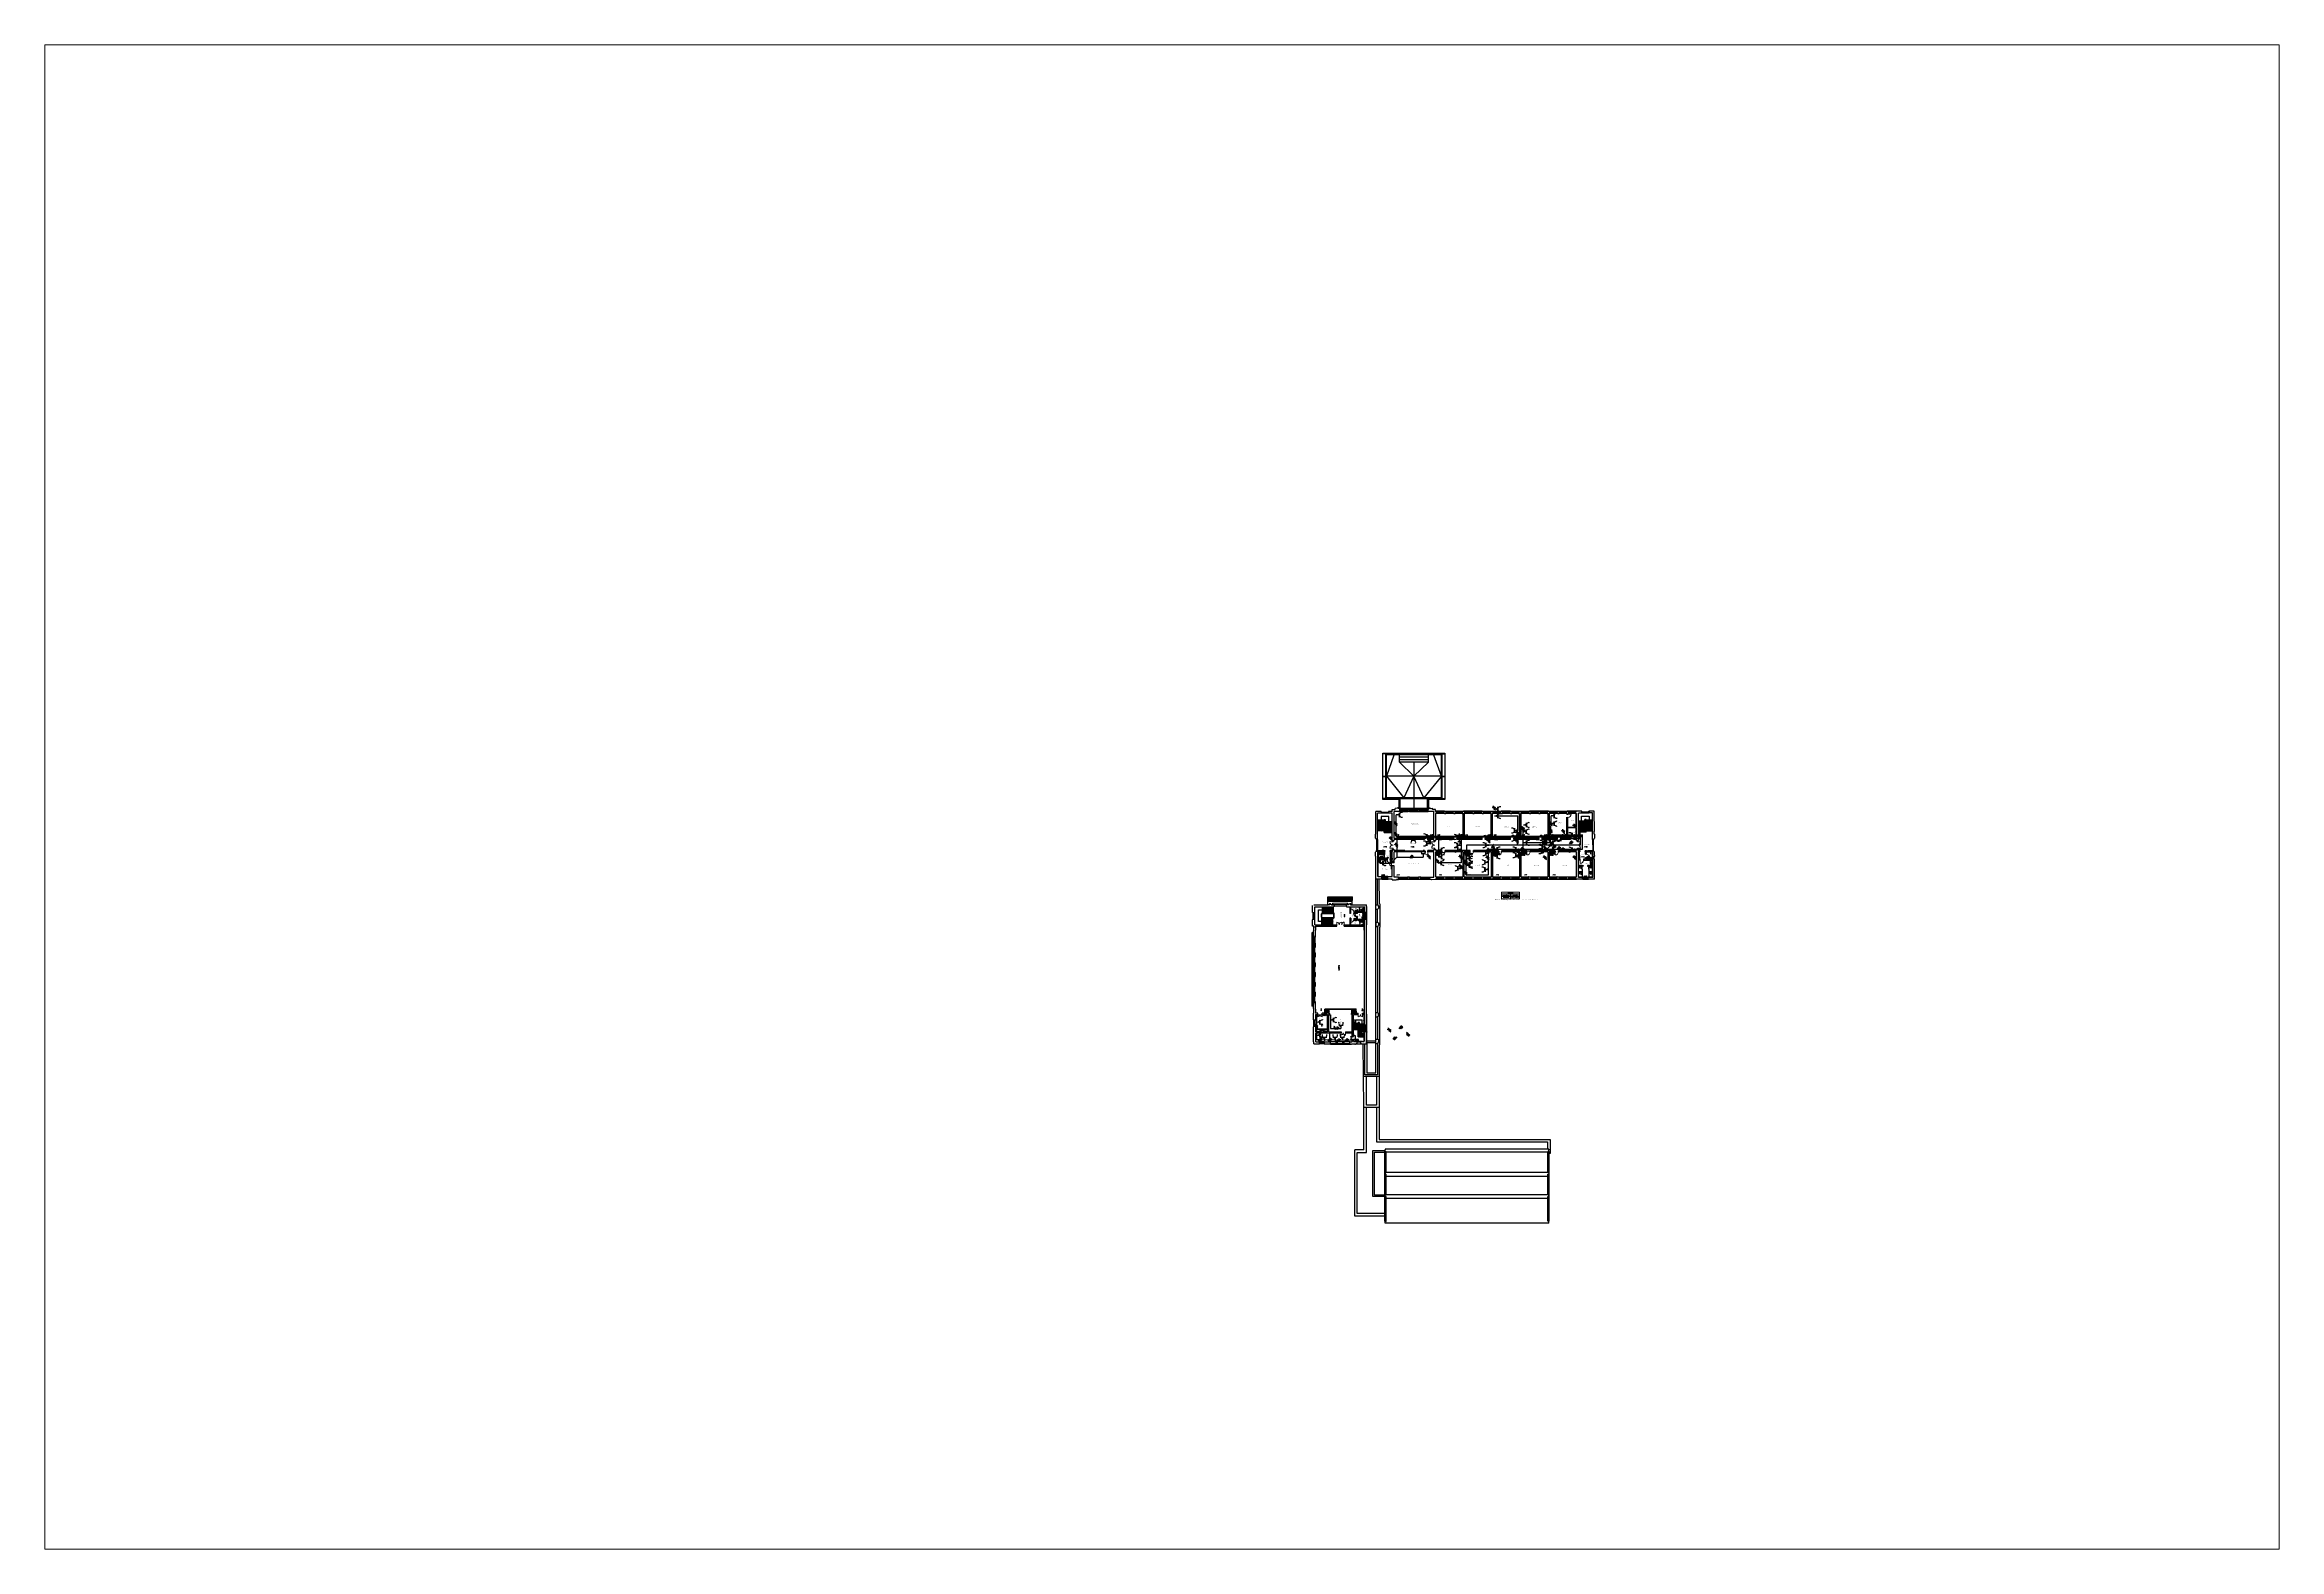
# Paper-space layout 'Layout1' of a CAD drawing. Header units: millimetres. Extents: x 1.05 to 9.49, y 0.71 to 6.39.
# The model-space entities are those that its viewports show. They can reach past a viewport. Long polylines and large blocks are cut down to what shows.
import ezdxf

# ---------------------------------------------------------------- set-up
doc = ezdxf.new("R2010")
doc.units = ezdxf.units.MM
doc.header["$MEASUREMENT"] = 0
doc.linetypes.add('ACAD_ISO10W100', pattern=[18, 12, -3, 0, -3])
doc.linetypes.add('DASHED', pattern=[0.75, 0.5, -0.25])
doc.layers.get('0').update_dxf_attribs({"color": 152, "lineweight": 0})
for name, color, linetype, lineweight in [('!00 Elementos Corte', 40, 'Continuous', 30), ('!01 Elementos Vista 1', 152, 'Continuous', 0), ('!02 Elementos Vista 2', 87, 'Continuous', 0), ('!04 Invisibilidade p Cima', 3, 'Continuous', 13), ('!06 Vaos - Portas', 8, 'Continuous', 13), ('!07 Vaos - Janelas', 8, 'Continuous', 13), ('0-CIVIL', 8, 'Continuous', 0), ('LEGENDA', 7, 'Continuous', 0)]:
    doc.layers.add(name, color=color, linetype=linetype, lineweight=lineweight)
for name, color, linetype in [('Desenho base', 7, 'Continuous'), ('Quadros', 90, 'Continuous'), ('Tomadas', 1, 'Continuous')]:
    doc.layers.add(name, color=color, linetype=linetype)
doc.styles.add('ARIAL', font='arial.ttf')
doc.styles.add('Legenda cotas', font='ARIALN.TTF', dxfattribs={"height": 0.16})
doc.styles.get("Standard").update_dxf_attribs({"font": 'simplex.shx'})

# ---------------------------------------------------------------- blocks, each defined once
blk = doc.blocks.new('P90')
at = {"layer": '0-CIVIL'}
blk.add_line((0, 0), (0, 0.9), dxfattribs=at)
blk.add_arc((0, 0), 0.9, 0.02008, 89.99832, dxfattribs=at)
blk = doc.blocks.new('SANITA')
for p, q in [((-0.2, 0), (-0.2, 0.35)), ((0.2, 0), (-0.2, 0)), ((0, 0.55), (0, 0.55)), ((0.2, 0.35), (0.2, 0))]:
    blk.add_line(p, q)
for start, end in [(90, 180), (0, 90)]:
    blk.add_arc((0, 0.35), 0.2, start, end)
blk = doc.blocks.new('LAVATORIO')
for p, q in [((-0.25, 0), (0.25, 0)), ((-0.25, -0.4), (-0.25, 0)), ((0.25, 0), (0.25, -0.4)), ((0.25, -0.4), (-0.25, -0.4))]:
    blk.add_line(p, q)
blk = doc.blocks.new('Bloco Porta')
at = {"layer": '0-CIVIL'}
blk.add_lwpolyline([(0, 0), (1, 0)], dxfattribs=at)
blk.add_arc((0, 0), 1, 0, 90, dxfattribs=at)
blk = doc.blocks.new('eeewwwwwww')
at = {"layer": '0-CIVIL'}
for p, q in [((-71569.19, -120637.82), (-71569.19, -120638.22)), ((-71568.82, -120637.77), (-71569.14, -120637.77)), ((-71569.14, -120638.27), (-71568.82, -120638.27)), ((-71568.77, -120638.22), (-71568.77, -120637.82))]:
    blk.add_line(p, q, dxfattribs=at)
for centre, start, end in [((-71569.14, -120637.82), 90, 180), ((-71569.14, -120638.22), 180, 270), ((-71568.82, -120637.82), 360, 90), ((-71568.82, -120638.22), 270, 0)]:
    blk.add_arc(centre, 0.05, start, end, dxfattribs=at)
blk = doc.blocks.new('Janela escala Este')
at = {"layer": '!00 Elementos Corte', "color": 8}
for p, q in [((-0.01, -0.51), (-0.01, -0.28)), ((2.01, -0.51), (2.01, -0.28))]:
    blk.add_line(p, q, dxfattribs=at)
for points in [[(0, -0.21), (0, 0)], [(2, -0.21), (2, 0)], [(-0.01, -0.21), (-0.01, -0.28)], [(0, -0.21), (-0.01, -0.21)], [(2, -0.21), (2.01, -0.21)], [(2.01, -0.21), (2.01, -0.28)]]:
    blk.add_lwpolyline(points, dxfattribs=at)
blk.add_lwpolyline([(2.01, -0.28), (2.01, -0.28)], close=True, dxfattribs=at)
for centre, start, end in [((-0.03, -0.51), 270, 0), ((2.03, -0.51), 180, 270)]:
    blk.add_arc(centre, 0.02, start, end, dxfattribs=at)
at = {"layer": '!01 Elementos Vista 1', "color": 8}
for points in [[(-0.01, -0.43), (2.01, -0.43)], [(-0.01, -0.55), (2.01, -0.55)]]:
    blk.add_lwpolyline(points, dxfattribs=at)
for centre, start, end in [((-0.01, -0.52), 210, 270), ((2.01, -0.52), 270, 330)]:
    blk.add_arc(centre, 0.03, start, end, dxfattribs=at)
at = {"layer": '!07 Vaos - Janelas', "color": 8}
for points in [[(2, -0.21), (-0.01, -0.21)], [(-0.01, -0.28), (2.01, -0.28)], [(0.67, -0.21), (0.67, -0.28)], [(1.33, -0.21), (1.33, -0.28)]]:
    blk.add_lwpolyline(points, dxfattribs=at)
blk = doc.blocks.new('A$C264557D4')
at = {"layer": '!00 Elementos Corte', "color": 8}
for p, q in [((-2.04, -0.02), (-2.04, -0.24)), ((-0.02, -0.02), (-0.02, -0.24))]:
    blk.add_line(p, q, dxfattribs=at)
for points in [[(-2.04, -0.31), (-2.04, -0.24)], [(-2.03, -0.31), (-2.04, -0.31)], [(-0.03, -0.31), (-0.02, -0.31)], [(-0.02, -0.31), (-0.02, -0.24)]]:
    blk.add_lwpolyline(points, dxfattribs=at)
for centre, start, end in [((-2.06, -0.02), 0, 90), ((0, -0.02), 90, 180)]:
    blk.add_arc(centre, 0.02, start, end, dxfattribs=at)
at = {"layer": '!01 Elementos Vista 1', "color": 8}
for points in [[(-0.02, 0.01), (-2.04, 0.01)], [(-0.02, -0.11), (-2.04, -0.11)]]:
    blk.add_lwpolyline(points, dxfattribs=at)
for centre, start, end in [((-2.04, -0.02), 90, 150), ((-0.02, -0.02), 30, 90)]:
    blk.add_arc(centre, 0.03, start, end, dxfattribs=at)
at = {"layer": '!07 Vaos - Janelas', "color": 8}
for points in [[(-2.04, -0.24), (-0.02, -0.24)], [(-2.04, -0.31), (-0.02, -0.31)], [(-1.36, -0.31), (-1.36, -0.24)], [(-0.7, -0.31), (-0.7, -0.24)]]:
    blk.add_lwpolyline(points, dxfattribs=at)
blk = doc.blocks.new('fghtyy')
at = {"layer": '!00 Elementos Corte', "color": 8}
for p, q in [((-71613.37, -120243.52), (-71613.37, -120243.17)), ((-71613.37, -120243.52), (-71613.35, -120243.52)), ((-71613.35, -120243.67), (-71613.35, -120243.52)), ((-71611.45, -120243.67), (-71611.45, -120243.52)), ((-71611.42, -120243.52), (-71611.42, -120243.17))]:
    blk.add_line(p, q, dxfattribs=at)
blk.add_lwpolyline([(-71611.45, -120243.52), (-71611.42, -120243.52)], dxfattribs=at)
at = {"layer": '!01 Elementos Vista 1', "color": 8}
blk.add_line((-71613.38, -120243.12), (-71611.42, -120243.12), dxfattribs=at)
for centre, start, end in [((-71613.38, -120243.16), 90, 172.81924), ((-71611.42, -120243.16), 7.18076, 90)]:
    blk.add_arc(centre, 0.04, start, end, dxfattribs=at)
at = {"layer": '!02 Elementos Vista 2', "color": 8}
blk.add_line((-71611.42, -120243.4), (-71613.37, -120243.4), dxfattribs=at)
at = {"layer": '!07 Vaos - Janelas', "color": 8}
for points in [[(-71611.42, -120243.45), (-71613.37, -120243.45)], [(-71611.45, -120243.52), (-71613.35, -120243.52)], [(-71612.85, -120243.52), (-71612.85, -120243.45)]]:
    blk.add_lwpolyline(points, dxfattribs=at)
blk = doc.blocks.new('bggb')
at = {"layer": '!00 Elementos Corte', "color": 8}
for p, q in [((-71623.84, -120043.6), (-71623.84, -120043.26)), ((-71623.84, -120043.6), (-71623.82, -120043.6)), ((-71623.82, -120043.82), (-71623.82, -120043.6)), ((-71621.42, -120043.82), (-71621.42, -120043.6)), ((-71621.4, -120043.6), (-71621.42, -120043.6)), ((-71621.4, -120043.26), (-71621.4, -120043.6))]:
    blk.add_line(p, q, dxfattribs=at)
at = {"layer": '!01 Elementos Vista 1', "color": 8}
for p, q in [((-71621.37, -120043.23), (-71623.87, -120043.23)), ((-71621.42, -120043.81), (-71623.82, -120043.81))]:
    blk.add_line(p, q, dxfattribs=at)
for centre, start, end in [((-71623.87, -120043.26), 90, 150), ((-71621.37, -120043.26), 30, 90)]:
    blk.add_arc(centre, 0.03, start, end, dxfattribs=at)
at = {"layer": '!02 Elementos Vista 2', "color": 8}
blk.add_line((-71621.4, -120043.46), (-71623.84, -120043.46), dxfattribs=at)
at = {"layer": '!07 Vaos - Janelas', "color": 8}
for points in [[(-71623.84, -120043.53), (-71621.4, -120043.53)], [(-71623.82, -120043.6), (-71621.42, -120043.6)], [(-71623.32, -120043.53), (-71623.32, -120043.6)], [(-71621.92, -120043.53), (-71621.92, -120043.6)]]:
    blk.add_lwpolyline(points, dxfattribs=at)
blk = doc.blocks.new('dfrr')
at = {"layer": '!00 Elementos Corte', "color": 8}
for p, q in [((-71623.52, -120225.12), (-71623.52, -120224.73)), ((-71621.74, -120224.8), (-71621.74, -120224.73)), ((-71621.22, -120225.12), (-71621.22, -120224.73))]:
    blk.add_line(p, q, dxfattribs=at)
for points in [[(-71623.49, -120224.73), (-71623.52, -120224.73)], [(-71621.22, -120224.73), (-71621.24, -120224.73)]]:
    blk.add_lwpolyline(points, dxfattribs=at)
at = {"layer": '!01 Elementos Vista 1', "color": 8}
blk.add_line((-71623.53, -120225.17), (-71621.2, -120225.17), dxfattribs=at)
for centre, start, end in [((-71623.53, -120225.14), 180, 270), ((-71621.2, -120225.14), 270, 0)]:
    blk.add_arc(centre, 0.03, start, end, dxfattribs=at)
at = {"layer": '!02 Elementos Vista 2', "color": 8}
for p, q in [((-71621.22, -120224.73), (-71623.52, -120224.73)), ((-71623.52, -120224.84), (-71621.22, -120224.84))]:
    blk.add_line(p, q, dxfattribs=at)
at = {"layer": '!07 Vaos - Janelas', "color": 8}
for points in [[(-71621.22, -120224.8), (-71623.52, -120224.8)], [(-71621.24, -120224.73), (-71623.49, -120224.73)], [(-71622.99, -120224.8), (-71622.99, -120224.73)]]:
    blk.add_lwpolyline(points, dxfattribs=at)
blk = doc.blocks.new('fvbnm')
at = {"layer": '!00 Elementos Corte', "color": 8}
for p, q in [((-71613.45, -120225.28), (-71613.43, -120225.28)), ((-71613.45, -120225.28), (-71613.45, -120225.63)), ((-71613.43, -120225.23), (-71613.43, -120225.28)), ((-71611.53, -120225.23), (-71611.53, -120225.28)), ((-71611.5, -120225.28), (-71611.53, -120225.28)), ((-71611.5, -120225.28), (-71611.5, -120225.63))]:
    blk.add_line(p, q, dxfattribs=at)
at = {"layer": '!01 Elementos Vista 1', "color": 8}
blk.add_line((-71611.49, -120225.69), (-71613.46, -120225.69), dxfattribs=at)
for centre, start, end in [((-71613.46, -120225.65), 180, 270), ((-71611.49, -120225.65), 270, 0)]:
    blk.add_arc(centre, 0.035, start, end, dxfattribs=at)
at = {"layer": '!02 Elementos Vista 2', "color": 8}
blk.add_line((-71613.45, -120225.4), (-71611.5, -120225.4), dxfattribs=at)
at = {"layer": '!07 Vaos - Janelas', "color": 8}
for points in [[(-71613.45, -120225.35), (-71611.5, -120225.35)], [(-71613.43, -120225.28), (-71611.53, -120225.28)], [(-71612.03, -120225.28), (-71612.03, -120225.35)]]:
    blk.add_lwpolyline(points, dxfattribs=at)
blk = doc.blocks.new('URINOL')
for p, q in [((-0.235, 0), (0.235, 0)), ((-0.235, -0.275), (-0.235, 0)), ((0.235, 0), (0.235, -0.275)), ((0.235, -0.275), (-0.235, -0.275))]:
    blk.add_line(p, q)
blk = doc.blocks.new('fg')
at = {"layer": '!00 Elementos Corte', "color": 8, "ltscale": 0.1}
for p, q in [((262.18, -214.83), (261.85, -214.92)), ((261.85, -214.92), (261.85, -215.25)), ((261.85, -215.25), (262.91, -215.25)), ((262.59, -214.78), (262.18, -214.78)), ((262.18, -214.83), (262.18, -214.78)), ((262.59, -214.83), (262.59, -214.78)), ((262.59, -214.83), (262.91, -214.92)), ((262.91, -214.92), (262.91, -215.25))]:
    blk.add_line(p, q, dxfattribs=at)
at = {"layer": '!07 Vaos - Janelas', "color": 8, "ltscale": 0.1}
for p, q in [((260.21, -214.96), (261.85, -214.96)), ((260.21, -215.03), (261.85, -215.03)), ((261.03, -215.03), (261.03, -214.96))]:
    blk.add_line(p, q, dxfattribs=at)
blk = doc.blocks.new('d')
at = {"layer": '!00 Elementos Corte', "color": 8, "ltscale": 0.1}
for p, q in [((286.44, -220.25), (286.45, -220.25)), ((286.48, -220.38), (286.44, -220.26)), ((286.86, -220.38), (286.48, -220.38)), ((287, -220.1), (286.86, -220.38)), ((286.95, -219.2), (286.95, -218.8)), ((286.98, -218.8), (286.95, -218.8)), ((287.29, -219.2), (286.95, -219.2)), ((287, -219.73), (287.06, -219.73)), ((287, -219.73), (287, -219.98)), ((287, -219.98), (287.06, -219.98)), ((287.06, -220.1), (287, -220.1)), ((287.24, -219.37), (287.06, -219.73)), ((287.06, -219.98), (287.06, -220.1)), ((287.24, -219.37), (287.29, -219.37)), ((287.29, -219.37), (287.29, -219.2)), ((286.48, -223.76), (286.44, -223.88)), ((286.44, -223.89), (286.45, -223.89)), ((286.86, -223.76), (286.48, -223.76)), ((287, -224.04), (286.86, -223.76)), ((286.95, -224.94), (286.95, -225.34)), ((287.29, -224.94), (286.95, -224.94)), ((286.98, -225.34), (286.95, -225.34)), ((287.06, -224.04), (287, -224.04)), ((287, -224.41), (287, -224.16)), ((287, -224.16), (287.06, -224.16)), ((287, -224.41), (287.06, -224.41)), ((287.06, -224.16), (287.06, -224.04)), ((287.24, -224.77), (287.06, -224.41)), ((287.24, -224.77), (287.29, -224.77)), ((287.29, -224.77), (287.29, -224.94))]:
    blk.add_line(p, q, dxfattribs=at)
for centre, start, end in [((286.44, -220.26), 90, 200.32314), ((286.44, -223.88), 159.67686, 270)]:
    blk.add_arc(centre, 0.01, start, end, dxfattribs=at)
at = {"layer": '!01 Elementos Vista 1', "color": 8}
for p, q in [((286.98, -218.8), (286.98, -219.17)), ((286.98, -219.17), (287.32, -219.17)), ((287.03, -219.95), (287.03, -219.76)), ((287.03, -219.76), (287.08, -219.76)), ((287.09, -219.95), (287.03, -219.95)), ((287.08, -219.76), (287.25, -219.4)), ((287.09, -224.19), (287.09, -219.95)), ((287.32, -219.4), (287.25, -219.4)), ((287.32, -219.17), (287.32, -219.4)), ((286.98, -224.97), (287.32, -224.97)), ((286.98, -225.34), (286.98, -224.97)), ((287.03, -224.19), (287.03, -224.38)), ((287.09, -224.19), (287.03, -224.19)), ((287.03, -224.38), (287.08, -224.38)), ((287.08, -224.38), (287.25, -224.74)), ((287.32, -224.74), (287.25, -224.74)), ((287.32, -224.97), (287.32, -224.74))]:
    blk.add_line(p, q, dxfattribs=at)
at = {"layer": '!04 Invisibilidade p Cima', "color": 8, "linetype": 'DASHED', "ltscale": 0.3}
for p, q in [((287.06, -219.98), (287.39, -219.98)), ((287.39, -220.1), (287.06, -220.1)), ((287.39, -224.16), (287.39, -219.98)), ((287.39, -224.04), (287.06, -224.04)), ((287.06, -224.16), (287.39, -224.16))]:
    blk.add_line(p, q, dxfattribs=at)
at = {"layer": '!06 Vaos - Portas', "color": 8}
for p, q in [((286.62, -223.76), (286.62, -220.38)), ((286.62, -221.23), (286.69, -221.23)), ((286.69, -223.76), (286.69, -220.38)), ((286.62, -222.07), (286.69, -222.07)), ((286.62, -222.91), (286.69, -222.91))]:
    blk.add_line(p, q, dxfattribs=at)
blk = doc.blocks.new('CDFRGT')
at = {"layer": '!00 Elementos Corte', "color": 8}
for p, q in [((282.98, 139.22), (282.98, 139.63)), ((282.98, 139.63), (282.98, 139.22)), ((282.98, 139.01), (282.98, 139.22)), ((282.98, 139.22), (282.98, 139.01)), ((284.78, 139.63), (284.78, 139.22)), ((284.78, 139.22), (284.78, 139.01))]:
    blk.add_line(p, q, dxfattribs=at)
at = {"layer": '!01 Elementos Vista 1', "color": 8}
for p, q in [((282.98, 139.58), (284.78, 139.58)), ((282.98, 139.15), (284.78, 139.15)), ((282.98, 138.99), (284.78, 138.99))]:
    blk.add_line(p, q, dxfattribs=at)
for centre, start, end in [((282.98, 139.01), 180, 270), ((284.78, 139.01), 270, 0)]:
    blk.add_arc(centre, 0.015, start, end, dxfattribs=at)
at = {"layer": '!07 Vaos - Janelas', "color": 8}
for points in [[(282.98, 139.29), (284.78, 139.29)], [(282.98, 139.22), (284.78, 139.22)], [(283.58, 139.29), (283.58, 139.22)], [(284.18, 139.29), (284.18, 139.22)]]:
    blk.add_lwpolyline(points, dxfattribs=at)
blk = doc.blocks.new('fgyrt')
at = {"layer": '!00 Elementos Corte', "color": 8, "ltscale": 0.1}
for p, q in [((248.55, -223.23), (248.73, -223.23)), ((248.73, -224.73), (248.55, -224.73)), ((248.73, -223.21), (249.19, -223.21)), ((248.73, -223.23), (248.73, -223.21)), ((248.73, -224.73), (248.73, -224.75)), ((248.73, -224.75), (249.19, -224.75))]:
    blk.add_line(p, q, dxfattribs=at)
for centre, start, end in [((249.19, -223.19), 270, 0), ((249.19, -224.77), 0, 90)]:
    blk.add_arc(centre, 0.02, start, end, dxfattribs=at)
at = {"layer": '!01 Elementos Vista 1', "color": 8}
blk.add_line((249.25, -224.75), (249.25, -223.21), dxfattribs=at)
for centre, start, end in [((249.21, -223.21), 0, 90), ((249.21, -224.75), 270, 0)]:
    blk.add_arc(centre, 0.04, start, end, dxfattribs=at)
at = {"layer": '!02 Elementos Vista 2', "color": 8}
for p, q in [((248.73, -223.23), (248.73, -224.73)), ((248.85, -223.21), (248.85, -224.75))]:
    blk.add_line(p, q, dxfattribs=at)
at = {"layer": '!07 Vaos - Janelas', "color": 8}
for points in [[(248.73, -224.73), (248.73, -223.23)], [(248.8, -224.75), (248.8, -223.21)]]:
    blk.add_lwpolyline(points, dxfattribs=at)
blk = doc.blocks.new('fc')
at = {"layer": '!00 Elementos Corte', "color": 8, "ltscale": 0.1}
for p, q in [((248.65, -216.31), (248.87, -216.31)), ((248.87, -217.61), (248.65, -217.61)), ((248.87, -216.29), (249.2, -216.29)), ((248.87, -216.31), (248.87, -216.29)), ((248.87, -217.61), (248.87, -217.63)), ((248.87, -217.63), (249.2, -217.63))]:
    blk.add_line(p, q, dxfattribs=at)
for centre, start, end in [((249.2, -216.27), 270, 0), ((249.2, -217.65), 0, 90)]:
    blk.add_arc(centre, 0.02, start, end, dxfattribs=at)
at = {"layer": '!01 Elementos Vista 1', "color": 8}
for p, q in [((248.65, -217.61), (248.65, -216.31)), ((249.26, -217.63), (249.26, -216.29))]:
    blk.add_line(p, q, dxfattribs=at)
for centre, start, end in [((249.22, -216.29), 0, 90), ((249.22, -217.63), 270, 0)]:
    blk.add_arc(centre, 0.04, start, end, dxfattribs=at)
at = {"layer": '!02 Elementos Vista 2', "color": 8}
for p, q in [((248.87, -216.31), (248.87, -217.61)), ((248.99, -217.63), (248.99, -216.29))]:
    blk.add_line(p, q, dxfattribs=at)
at = {"layer": '!07 Vaos - Janelas', "color": 8}
for points in [[(248.87, -217.61), (248.87, -216.31)], [(248.94, -217.63), (248.94, -216.29)]]:
    blk.add_lwpolyline(points, dxfattribs=at)
blk = doc.blocks.new('w3e')
at = {"layer": '!00 Elementos Corte', "color": 8, "ltscale": 0.1}
for p, q in [((251.88, 124.71), (251.88, 124.74)), ((251.92, 124.71), (251.88, 124.71)), ((252.08, 124.72), (251.92, 124.72)), ((251.92, 124.71), (251.92, 124.71)), ((252.05, 125.4), (252.05, 125.37)), ((252.05, 125.4), (252.08, 125.4)), ((252.08, 125.4), (252.08, 125.12)), ((252.08, 125.12), (252.08, 124.72)), ((253.88, 125.4), (253.88, 125.12)), ((253.91, 125.4), (253.88, 125.4)), ((253.88, 125.12), (253.88, 124.72)), ((253.88, 124.72), (254.03, 124.72)), ((253.91, 125.4), (253.91, 125.37)), ((254.04, 124.71), (254.08, 124.71)), ((254.04, 124.71), (254.04, 124.71)), ((254.08, 124.71), (254.08, 124.74))]:
    blk.add_line(p, q, dxfattribs=at)
for centre, start, end in [((251.92, 124.71), 90, 180), ((254.03, 124.71), 0, 90)]:
    blk.add_arc(centre, 0.008, start, end, dxfattribs=at)
at = {"layer": '!01 Elementos Vista 1', "color": 8}
for p, q in [((251.92, 124.71), (254.04, 124.71)), ((252.08, 125.4), (253.88, 125.4))]:
    blk.add_line(p, q, dxfattribs=at)
at = {"layer": '!07 Vaos - Janelas', "color": 8}
for p, q in [((252.08, 125.12), (253.88, 125.12)), ((252.08, 125.05), (253.88, 125.05))]:
    blk.add_line(p, q, dxfattribs=at)
for points in [[(252.68, 125.05), (252.68, 125.12)], [(253.27, 125.05), (253.27, 125.12)]]:
    blk.add_lwpolyline(points, dxfattribs=at)
blk = doc.blocks.new('fgtre')
at = {"layer": '!00 Elementos Corte', "color": 8, "ltscale": 0.1}
for p, q in [((253.47, -214.91), (253.47, -215.28)), ((253.49, -214.91), (253.47, -214.91)), ((253.49, -214.91), (253.49, -214.68)), ((255.25, -214.68), (255.25, -214.91)), ((255.25, -214.91), (255.27, -214.91)), ((255.27, -214.91), (255.27, -215.28))]:
    blk.add_line(p, q, dxfattribs=at)
for centre, start, end in [((253.45, -215.28), 270, 0), ((255.29, -215.28), 180, 270)]:
    blk.add_arc(centre, 0.02, start, end, dxfattribs=at)
at = {"layer": '!01 Elementos Vista 1', "color": 8}
for p, q in [((253.47, -215.34), (255.27, -215.34)), ((253.49, -214.68), (255.25, -214.68))]:
    blk.add_line(p, q, dxfattribs=at)
for centre, start, end in [((253.47, -215.3), 180, 270), ((255.27, -215.3), 270, 0)]:
    blk.add_arc(centre, 0.04, start, end, dxfattribs=at)
at = {"layer": '!02 Elementos Vista 2', "color": 8}
for p, q in [((255.27, -214.91), (253.47, -214.91)), ((253.47, -215.01), (255.27, -215.01))]:
    blk.add_line(p, q, dxfattribs=at)
at = {"layer": '!07 Vaos - Janelas', "color": 8}
for points in [[(253.47, -214.98), (255.27, -214.98)], [(253.49, -214.91), (255.25, -214.91)]]:
    blk.add_lwpolyline(points, dxfattribs=at)
blk = doc.blocks.new('dfrrrt')
at = {"layer": '!00 Elementos Corte', "color": 8, "ltscale": 0.1}
for p, q in [((-71635.3, -120689.01), (-71635.72, -120689.14)), ((-71635.72, -120689.16), (-71635.72, -120689.14)), ((-71635.72, -120689.16), (-71635.72, -120689.14)), ((-71635.67, -120688.39), (-71635.67, -120688.38)), ((-71635.56, -120688.38), (-71635.67, -120688.38)), ((-71635.56, -120688.38), (-71635.25, -120688.58)), ((-71635.25, -120689.01), (-71635.3, -120689.01)), ((-71635.25, -120689.01), (-71635.25, -120688.58)), ((-71635.25, -120689.01), (-71635.25, -120688.58)), ((-71633.88, -120688.38), (-71634.19, -120688.58)), ((-71634.19, -120689.01), (-71634.19, -120688.58)), ((-71634.19, -120689.01), (-71634.19, -120688.58)), ((-71634.19, -120689.01), (-71634.14, -120689.01)), ((-71634.14, -120689.01), (-71633.72, -120689.14)), ((-71633.88, -120688.38), (-71633.77, -120688.38)), ((-71633.77, -120688.39), (-71633.77, -120688.38)), ((-71633.72, -120689.16), (-71633.72, -120689.14))]:
    blk.add_line(p, q, dxfattribs=at)
at = {"layer": '!01 Elementos Vista 1', "color": 8}
for p, q in [((-71635.67, -120688.38), (-71635.67, -120688.38)), ((-71635.65, -120688.37), (-71633.78, -120688.37))]:
    blk.add_line(p, q, dxfattribs=at)
for centre, start, end in [((-71635.65, -120688.38), 90, 180), ((-71633.78, -120688.38), 360, 90)]:
    blk.add_arc(centre, 0.015, start, end, dxfattribs=at)
at = {"layer": '!07 Vaos - Janelas', "color": 8}
for points in [[(-71634.19, -120688.58), (-71635.25, -120688.58)], [(-71635.25, -120688.65), (-71634.19, -120688.65)], [(-71634.72, -120688.58), (-71634.72, -120688.65)]]:
    blk.add_lwpolyline(points, dxfattribs=at)
blk = doc.blocks.new('*T76')
at = {"layer": 'LEGENDA', "color": 0, "linetype": 'ByBlock', "lineweight": -2, "ltscale": 200, "transparency": 16777216}
for p, q in [((0, 0), (-0.31, -1.75)), ((0, 0), (4.92, -0.88)), ((-0.31, -1.75), (4.61, -2.62)), ((-0.21, -1.16), (4.72, -2.03)), ((-0.14, -0.8), (4.78, -1.68)), ((-0.08, -0.45), (4.84, -1.33)), ((2.38, -0.89), (2.15, -2.19)), ((4.92, -0.88), (4.61, -2.62))]:
    blk.add_line(p, q, dxfattribs=at)
at = {"layer": 'LEGENDA', "color": 0, "linetype": 'Continuous', "ltscale": 200, "transparency": 16777216, "char_height": 0.18, "width": 2.38, "attachment_point": 5, "rotation": 349.87349, "style": 'ARIAL'}
for s, insert in [('Cabo', (1.12, -0.84)), ('Tipo de cabo', (3.58, -1.28))]:
    blk.add_mtext(s, dxfattribs=dict(at, insert=insert))
at = {"layer": 'LEGENDA', "color": 0, "linetype": 'Continuous', "ltscale": 200, "transparency": 16777216, "rotation": 349.87349}
for s, insert, char_height, width, attachment_point in [('Legenda', (2.42, -0.66), 0.25, 4.88, 5), ('Em calha pelo chão', (3.47, -1.87), 0.18, 2.38, 2), ('Embutido', (3.54, -1.52), 0.18, 2.38, 2)]:
    blk.add_mtext(s, dxfattribs=dict(at, insert=insert, char_height=char_height, width=width, attachment_point=attachment_point))

msp = doc.modelspace()

# ---------------------------------------------------------------- hatches: boundary and pattern name
at = {"layer": 'Quadros'}
h = msp.add_hatch(color=256, dxfattribs=at)
h.dxf.hatch_style = 1
h.paths.add_polyline_path([(-91036.52, -106321.5), (-91036.07, -106321.58), (-91035.83, -106320.29)])
h = msp.add_hatch(color=256, dxfattribs=at)
h.dxf.hatch_style = 1
h.paths.add_polyline_path([(-91106.08, -106366.23), (-91106, -106365.77), (-91107.29, -106365.54)])

# ---------------------------------------------------------------- linework, layer by layer
at = {"layer": 'Desenho base'}
for p, q in [((-91087.74, -106301.83), (-91085.49, -106289.26)), ((-91086.93, -106301.75), (-91084.76, -106289.62)), ((-91086.69, -106301.57), (-91084.6, -106289.87)), ((-91082.61, -106290.41), (-91085.65, -106295.72)), ((-91084.76, -106289.62), (-91085.53, -106289.48)), ((-91085.49, -106289.26), (-91068.65, -106292.27)), ((-91084.76, -106289.62), (-91069.46, -106292.35)), ((-91084.6, -106289.87), (-91081.09, -106290.49)), ((-91081.46, -106292.56), (-91081.09, -106290.49)), ((-91073.33, -106292.59), (-91081.21, -106291.18)), ((-91081.09, -106290.49), (-91073.21, -106291.9)), ((-91077.19, -106291.19), (-91077.11, -106290.76)), ((-91077.11, -106291.21), (-91077.03, -106290.77)), ((-91086.62, -106295.58), (-91085.66, -106295.76)), ((-91086.61, -106295.51), (-91085.64, -106295.68)), ((-91070.74, -106298.38), (-91085.65, -106295.72)), ((-91085.65, -106295.72), (-91081.95, -106302.42)), ((-91078.19, -106297.05), (-91081.95, -106302.42)), ((-91073.58, -106293.97), (-91081.46, -106292.56)), ((-91081.46, -106292.56), (-91078.19, -106297.05)), ((-91073.45, -106293.28), (-91081.34, -106291.87)), ((-91077.52, -106293.27), (-91079.24, -106302.9)), ((-91073.58, -106293.97), (-91078.19, -106297.05)), ((-91076.53, -106303.38), (-91078.19, -106297.05)), ((-91073.58, -106293.97), (-91073.21, -106291.9)), ((-91073.21, -106291.9), (-91069.69, -106292.53)), ((-91071.78, -106304.23), (-91069.69, -106292.53)), ((-91070.74, -106298.38), (-91071.75, -106292.35)), ((-91071.62, -106304.48), (-91069.46, -106292.35)), ((-91068.65, -106292.27), (-91070.89, -106304.84)), ((-91069.46, -106292.35), (-91068.69, -106292.49)), ((-91083.27, -106302.63), (-91087.74, -106301.83)), ((-91086.93, -106301.75), (-91087.7, -106301.61)), ((-91086.93, -106301.75), (-91083.2, -106302.42)), ((-91071.78, -106304.23), (-91086.69, -106301.57)), ((-91083.73, -106305.19), (-91083.27, -106302.63)), ((-91083.47, -106305.13), (-91082.99, -106302.45)), ((-91083.2, -106302.42), (-91071.62, -106304.48)), ((-91079.28, -106303.12), (-91079.76, -106305.8)), ((-91070.74, -106298.38), (-91076.53, -106303.38)), ((-91070.74, -106298.42), (-91069.78, -106298.59)), ((-91070.73, -106298.34), (-91069.76, -106298.51)), ((-91091.1, -106312.46), (-91089.83, -106305.33)), ((-91088.88, -106310.14), (-91090.63, -106309.83)), ((-91088.83, -106309.85), (-91090.58, -106309.54)), ((-91088.77, -106309.56), (-91090.52, -106309.24)), ((-91088.72, -106309.26), (-91090.47, -106308.95)), ((-91088.67, -106308.97), (-91090.42, -106308.66)), ((-91088.62, -106308.68), (-91090.37, -106308.36)), ((-91088.56, -106308.38), (-91090.32, -106308.07)), ((-91088.51, -106308.09), (-91090.26, -106307.78)), ((-91088.46, -106307.8), (-91090.21, -106307.48)), ((-91088.41, -106307.5), (-91090.16, -106307.19)), ((-91088.87, -106305.5), (-91089.83, -106305.33)), ((-91089, -106310.82), (-91088.4, -106307.46)), ((-91088.87, -106310.73), (-91088.31, -106307.59)), ((-91088.65, -106310.77), (-91088.09, -106307.63)), ((-91088.55, -106310.8), (-91087.97, -106307.54)), ((-91087.97, -106307.54), (-91088.4, -106307.46)), ((-91088.35, -106309.69), (-91086.6, -106310)), ((-91088.09, -106307.63), (-91088.31, -106307.59)), ((-91088.3, -106309.39), (-91086.54, -106309.71)), ((-91088.24, -106309.1), (-91086.49, -106309.41)), ((-91088.19, -106308.81), (-91086.44, -106309.12)), ((-91088.14, -106308.51), (-91086.39, -106308.83)), ((-91088.09, -106308.22), (-91086.33, -106308.53)), ((-91088.03, -106307.93), (-91086.28, -106308.24)), ((-91087.21, -106313.43), (-91085.89, -106306.03)), ((-91085.89, -106306.03), (-91086.84, -106305.86)), ((-91086.58, -106312.95), (-91085.28, -106305.66)), ((-91085.79, -106305.54), (-91085.7, -106305.05)), ((-91083.76, -106305.94), (-91085.28, -106305.66)), ((-91084.89, -106305.19), (-91084.83, -106304.85)), ((-91084.19, -106304.96), (-91084.16, -106304.81)), ((-91083.99, -106305), (-91083.96, -106304.85)), ((-91083.79, -106305.93), (-91083.79, -106305.93)), ((-91083.76, -106305.2), (-91083.64, -106304.51)), ((-91083.76, -106305.97), (-91081.47, -106306.38)), ((-91083.72, -106305.23), (-91083.74, -106305.3)), ((-91083.73, -106305.19), (-91083.69, -106305.22)), ((-91083.69, -106305.22), (-91083.71, -106305.31)), ((-91083.65, -106305.53), (-91083.61, -106305.32)), ((-91083.64, -106304.51), (-91083.64, -106304.51)), ((-91083.64, -106304.51), (-91083.61, -106304.52)), ((-91075.98, -106306.69), (-91083.61, -106305.32)), ((-91075.98, -106306.69), (-91083.61, -106305.32)), ((-91076.04, -106306.46), (-91083.47, -106305.13)), ((-91081.43, -106305.93), (-91081.42, -106305.86)), ((-91081.43, -106306.35), (-91081.43, -106306.35)), ((-91081.08, -106306.42), (-91081.08, -106306.42)), ((-91081.06, -106306.45), (-91078.76, -106306.86)), ((-91080.94, -106306.02), (-91080.93, -106305.95)), ((-91078.73, -106306.84), (-91078.73, -106306.84)), ((-91078.72, -106306.41), (-91078.71, -106306.34)), ((-91078.37, -106306.9), (-91078.37, -106306.9)), ((-91078.35, -106306.93), (-91076.06, -106307.34)), ((-91078.23, -106306.5), (-91078.22, -106306.43)), ((-91076.04, -106306.46), (-91075.56, -106303.78)), ((-91074.52, -106307.59), (-91076.04, -106307.31)), ((-91076.02, -106306.9), (-91075.98, -106306.69)), ((-91076.02, -106307.32), (-91076.02, -106307.32)), ((-91075.86, -106306.62), (-91075.88, -106306.7)), ((-91075.82, -106306.6), (-91075.86, -106306.62)), ((-91075.84, -106306.64), (-91075.85, -106306.71)), ((-91075.36, -106304.04), (-91075.82, -106306.6)), ((-91075.79, -106306.62), (-91075.67, -106305.93)), ((-91075.72, -106314.31), (-91074.52, -106307.59)), ((-91075.67, -106305.93), (-91075.7, -106305.93)), ((-91075.51, -106306.51), (-91075.48, -106306.36)), ((-91070.89, -106304.84), (-91075.36, -106304.04)), ((-91075.31, -106306.55), (-91075.28, -106306.4)), ((-91075.26, -106314.97), (-91074.05, -106308.19)), ((-91075.24, -106314.96), (-91074.03, -106308.19)), ((-91074.73, -106307.01), (-91074.67, -106306.66)), ((-91074.05, -106307.69), (-91073.95, -106307.15)), ((-91074.05, -106307.69), (-91073.83, -106307.8)), ((-91074.03, -106308.19), (-91074.05, -106308.19)), ((-91071.58, -106308.05), (-91074.03, -106307.61)), ((-91074.03, -106308.19), (-91073.94, -106308.21)), ((-91072, -106308.59), (-91073.94, -106308.24)), ((-91071.69, -106308.61), (-91071.99, -106308.56)), ((-91071.59, -106308.1), (-91071.96, -106308.14)), ((-91071.69, -106308.61), (-91071.38, -106308.67)), ((-91071.62, -106304.48), (-91070.86, -106304.62)), ((-91071.59, -106308.1), (-91071.27, -106308.26)), ((-91069.03, -106308.51), (-91071.58, -106308.05)), ((-91069.13, -106309.07), (-91069.43, -106309.01)), ((-91069.03, -106308.56), (-91069.4, -106308.59)), ((-91069.13, -106309.07), (-91068.83, -106309.12)), ((-91066.47, -106308.96), (-91069.03, -106308.51)), ((-91069.03, -106308.56), (-91068.71, -106308.72)), ((-91066.73, -106309.5), (-91066.87, -106309.47)), ((-91066.47, -106309.01), (-91066.84, -106309.05)), ((-91066.73, -106309.5), (-91066.4, -106309.56)), ((-91063.91, -106309.42), (-91066.47, -106308.96)), ((-91066.47, -106309.01), (-91066.15, -106309.17)), ((-91066.4, -106309.56), (-91066.27, -106309.58)), ((-91064.32, -106309.96), (-91066.26, -106309.62)), ((-91063.92, -106309.47), (-91064.28, -106309.51)), ((-91063.92, -106309.47), (-91063.59, -106309.63)), ((-91061.35, -106309.88), (-91063.91, -106309.42)), ((-91092.79, -106322.49), (-91091.6, -106315.81)), ((-91091.95, -106317.9), (-91091.58, -106315.82)), ((-91091.27, -106312.45), (-91091.79, -106315.4)), ((-91091.6, -106314.68), (-91091.53, -106314.69)), ((-91091.58, -106316.02), (-91091.55, -106315.82)), ((-91089.87, -106316.12), (-91091.55, -106315.82)), ((-91091.46, -106313.94), (-91091.4, -106313.95)), ((-91091.33, -106313.2), (-91091.26, -106313.21)), ((-91091.2, -106312.44), (-91091.1, -106312.46)), ((-91088.93, -106310.44), (-91090.68, -106310.12)), ((-91090.41, -106315.67), (-91090.46, -106315.96)), ((-91090.01, -106316.05), (-91090.46, -106315.96)), ((-91089.96, -106315.8), (-91090.42, -106315.72)), ((-91090.42, -106315.72), (-91090.01, -106316.05)), ((-91089.96, -106315.75), (-91090.41, -106315.67)), ((-91089.96, -106315.75), (-91090.01, -106316.05)), ((-91089.75, -106310.29), (-91089.9, -106310.13)), ((-91089.75, -106310.29), (-91089.55, -106310.2)), ((-91089.67, -106316.06), (-91089.63, -106315.81)), ((-91089, -106310.82), (-91086.81, -106311.21)), ((-91088.87, -106310.73), (-91086.79, -106311.1)), ((-91088.51, -106310.57), (-91086.75, -106310.88)), ((-91088.45, -106310.27), (-91086.7, -106310.59)), ((-91088.4, -106309.98), (-91086.65, -106310.29)), ((-91087.7, -106316.15), (-91087.65, -106315.89)), ((-91087.65, -106315.89), (-91087.13, -106315.98)), ((-91087.39, -106315.93), (-91087.32, -106315.54)), ((-91087.21, -106313.43), (-91086.69, -106313.52)), ((-91087.18, -106316.26), (-91087.13, -106315.98)), ((-91087.02, -106313.87), (-91086.95, -106313.47)), ((-91086.69, -106313.52), (-91086.64, -106313.24)), ((-91078.34, -106314.73), (-91086.64, -106313.24)), ((-91078.29, -106314.43), (-91086.58, -106312.95)), ((-91078.34, -106314.73), (-91078.29, -106314.43)), ((-91077.45, -106314.89), (-91077.4, -106314.59)), ((-91075.88, -106315.17), (-91077.45, -106314.89)), ((-91077.3, -106314.61), (-91077.4, -106314.59)), ((-91077.3, -106314.61), (-91077.27, -106314.42)), ((-91077.2, -106314.02), (-91077.27, -106314.42)), ((-91077.27, -106314.42), (-91077.07, -106314.45)), ((-91077.15, -106314.03), (-91077.22, -106314.42)), ((-91077.2, -106314.02), (-91077.18, -106313.92)), ((-91077, -106314.06), (-91077.2, -106314.02)), ((-91077.18, -106313.92), (-91075.7, -106314.19)), ((-91077.15, -106314.03), (-91077.07, -106314.45)), ((-91077.09, -106314.65), (-91075.82, -106314.87)), ((-91077.07, -106314.45), (-91077, -106314.06)), ((-91076.96, -106314.67), (-91076.85, -106314.08)), ((-91076.3, -106314.18), (-91076.96, -106314.67)), ((-91076.85, -106314.08), (-91076.3, -106314.18)), ((-91076.85, -106314.08), (-91076.41, -106314.77)), ((-91076.3, -106314.18), (-91076.41, -106314.77)), ((-91076.26, -106314.79), (-91076.15, -106314.21)), ((-91076.26, -106314.79), (-91075.72, -106314.29)), ((-91076.15, -106314.21), (-91075.72, -106314.29)), ((-91076.15, -106314.21), (-91075.83, -106314.87)), ((-91075.93, -106315.44), (-91075.88, -106315.17)), ((-91075.93, -106315.44), (-91075.37, -106315.54)), ((-91075.7, -106314.19), (-91075.83, -106314.87)), ((-91075.82, -106314.87), (-91075.72, -106314.31)), ((-91075.72, -106315.89), (-91075.65, -106315.49)), ((-91075.37, -106315.54), (-91075.32, -106315.27)), ((-91074.69, -106315.38), (-91075.32, -106315.27)), ((-91070.41, -106315.84), (-91075.26, -106314.97)), ((-91070.4, -106315.82), (-91075.24, -106314.96)), ((-91071.73, -106315.91), (-91073.8, -106315.54)), ((-91069.42, -106316), (-91069.52, -106315.98)), ((-91069.42, -106316), (-91069.39, -106315.82)), ((-91069.32, -106315.43), (-91069.39, -106315.82)), ((-91069.39, -106315.82), (-91069.19, -106315.86)), ((-91069.27, -106315.44), (-91069.34, -106315.83)), ((-91069.32, -106315.43), (-91069.3, -106315.33)), ((-91069.12, -106315.46), (-91069.32, -106315.43)), ((-91069.3, -106315.33), (-91067.82, -106315.59)), ((-91069.27, -106315.44), (-91069.19, -106315.86)), ((-91069.19, -106315.86), (-91069.12, -106315.46)), ((-91069.07, -106316.06), (-91068.97, -106315.49)), ((-91069.07, -106316.06), (-91068.42, -106315.59)), ((-91068.85, -106315.51), (-91068.97, -106315.49)), ((-91068.97, -106315.49), (-91068.52, -106316.16)), ((-91068.85, -106315.51), (-91068.42, -106315.59)), ((-91068.42, -106315.59), (-91068.52, -106316.16)), ((-91067.84, -106315.69), (-91068.37, -106316.18)), ((-91068.27, -106315.62), (-91067.94, -106316.26)), ((-91067.84, -106315.7), (-91067.94, -106316.26)), ((-91067.82, -106315.59), (-91067.84, -106315.69)), ((-91064.01, -106309.98), (-91064.31, -106309.93)), ((-91064.01, -106309.98), (-91063.71, -106310.04)), ((-91061.76, -106310.42), (-91063.7, -106310.07)), ((-91061.45, -106310.44), (-91061.75, -106310.39)), ((-91061.36, -106309.93), (-91061.72, -106309.97)), ((-91061.45, -106310.44), (-91061.15, -106310.49)), ((-91061.36, -106309.93), (-91061.03, -106310.09)), ((-91058.79, -106310.34), (-91061.35, -106309.88)), ((-91059.2, -106310.88), (-91061.14, -106310.53)), ((-91060.23, -106317.66), (-91059.02, -106310.87)), ((-91060.13, -106316.97), (-91059.04, -106310.87)), ((-91059.96, -106317.71), (-91058.74, -106310.92)), ((-91059.93, -106317.69), (-91058.73, -106310.93)), ((-91059.04, -106310.87), (-91059.19, -106310.84)), ((-91058.8, -106310.39), (-91059.16, -106310.42)), ((-91059.04, -106310.87), (-91059.02, -106310.87)), ((-91058.8, -106310.39), (-91058.47, -106310.55)), ((-91056.23, -106310.79), (-91058.79, -106310.34)), ((-91058.74, -106310.92), (-91058.73, -106310.93)), ((-91058.73, -106310.93), (-91058.59, -106310.95)), ((-91056.64, -106311.33), (-91058.58, -106310.99)), ((-91056.33, -106311.35), (-91056.63, -106311.3)), ((-91056.24, -106310.84), (-91056.6, -106310.88)), ((-91056.33, -106311.35), (-91056.03, -106311.41)), ((-91056.24, -106310.84), (-91055.91, -106311)), ((-91053.67, -106311.25), (-91056.23, -106310.79)), ((-91054.08, -106311.79), (-91056.02, -106311.44)), ((-91053.77, -106311.81), (-91054.07, -106311.76)), ((-91053.68, -106311.3), (-91054.04, -106311.34)), ((-91053.77, -106311.81), (-91053.47, -106311.87)), ((-91053.68, -106311.3), (-91053.35, -106311.46)), ((-91051.11, -106311.71), (-91053.67, -106311.25)), ((-91051.53, -106312.25), (-91053.46, -106311.9)), ((-91052.55, -106319.03), (-91051.34, -106312.24)), ((-91052.45, -106318.34), (-91051.36, -106312.24)), ((-91052.28, -106319.08), (-91051.07, -106312.29)), ((-91051.36, -106312.24), (-91051.51, -106312.21)), ((-91051.12, -106311.76), (-91051.48, -106311.79)), ((-91051.34, -106312.24), (-91051.36, -106312.24)), ((-91051.12, -106311.76), (-91050.79, -106311.92)), ((-91048.55, -106312.16), (-91051.11, -106311.71)), ((-91051.07, -106312.29), (-91051.05, -106312.3)), ((-91051.05, -106312.3), (-91050.91, -106312.32)), ((-91048.97, -106312.7), (-91050.91, -106312.36)), ((-91048.65, -106312.73), (-91048.95, -106312.67)), ((-91048.56, -106312.21), (-91048.92, -106312.25)), ((-91048.65, -106312.73), (-91048.35, -106312.78)), ((-91048.56, -106312.21), (-91048.23, -106312.37)), ((-91045.99, -106312.62), (-91048.55, -106312.16)), ((-91046.41, -106313.16), (-91048.35, -106312.82)), ((-91046.09, -106313.18), (-91046.39, -106313.13)), ((-91046, -106312.67), (-91046.36, -106312.71)), ((-91046.09, -106313.18), (-91045.79, -106313.24)), ((-91046, -106312.67), (-91045.67, -106312.83)), ((-91043.43, -106313.08), (-91045.99, -106312.62)), ((-91043.85, -106313.62), (-91045.79, -106313.27)), ((-91043.7, -106313.61), (-91043.83, -106313.59)), ((-91043.44, -106313.13), (-91043.8, -106313.16)), ((-91043.7, -106313.61), (-91043.36, -106313.67)), ((-91043.44, -106313.13), (-91043.11, -106313.29)), ((-91040.87, -106313.54), (-91043.43, -106313.08)), ((-91043.36, -106313.67), (-91043.23, -106313.69)), ((-91041.29, -106314.08), (-91043.23, -106313.73)), ((-91040.97, -106314.1), (-91041.27, -106314.04)), ((-91040.88, -106313.59), (-91041.24, -106313.62)), ((-91040.97, -106314.1), (-91040.67, -106314.15)), ((-91040.88, -106313.59), (-91040.55, -106313.75)), ((-91038.31, -106313.99), (-91040.87, -106313.54)), ((-91038.73, -106314.53), (-91040.67, -106314.19)), ((-91039.66, -106320.62), (-91038.76, -106315.59)), ((-91038.95, -106318.35), (-91038.47, -106315.65)), ((-91038.76, -106315.59), (-91038.47, -106315.65)), ((-91038.57, -106314.53), (-91038.71, -106314.5)), ((-91038.32, -106314.04), (-91038.68, -106314.08)), ((-91038.61, -106314.71), (-91038.57, -106314.53)), ((-91038.61, -106314.71), (-91038.31, -106314.76)), ((-91038.59, -106314.71), (-91038.55, -106314.53)), ((-91038.57, -106314.53), (-91038.55, -106314.53)), ((-91038.32, -106314.04), (-91037.99, -106314.2)), ((-91035.87, -106314.43), (-91038.31, -106313.99)), ((-91038.31, -106314.76), (-91038.28, -106314.58)), ((-91038.28, -106314.58), (-91038.11, -106314.61)), ((-91036.17, -106314.99), (-91038.11, -106314.64)), ((-91036.69, -106322.45), (-91035.36, -106314.99)), ((-91036.65, -106318.76), (-91035.98, -106314.99)), ((-91036.61, -106318.77), (-91035.94, -106315)), ((-91035.98, -106314.99), (-91036.15, -106314.96)), ((-91035.88, -106314.51), (-91036.12, -106314.54)), ((-91035.98, -106314.99), (-91035.94, -106315)), ((-91035.88, -106314.51), (-91035.85, -106314.36)), ((-91034.52, -106315.14), (-91035.36, -106314.99)), ((-91032.81, -106322.9), (-91031.52, -106315.67)), ((-91031.52, -106315.67), (-91032.49, -106315.5)), ((-91093.5, -106323.06), (-91092.53, -106317.63)), ((-91092.77, -106322.47), (-91091.95, -106317.9)), ((-91090.24, -106318.19), (-91091.95, -106317.88)), ((-91091.95, -106317.9), (-91089.57, -106318.33)), ((-91091.92, -106317.89), (-91091.88, -106317.69)), ((-91091.58, -106316.02), (-91091.88, -106317.69)), ((-91091.88, -106317.69), (-91090.21, -106317.99)), ((-91090.21, -106317.99), (-91091.88, -106317.69)), ((-91089.91, -106316.32), (-91091.58, -106316.02)), ((-91089.91, -106316.32), (-91091.58, -106316.02)), ((-91090.21, -106317.99), (-91090.24, -106318.19)), ((-91090.16, -106317.74), (-91090.21, -106317.99)), ((-91090, -106316.81), (-91090.16, -106317.74)), ((-91090.16, -106317.74), (-91090.04, -106317.77)), ((-91090.04, -106317.77), (-91090.08, -106318.01)), ((-91090.08, -106318.01), (-91089.53, -106318.11)), ((-91090, -106316.81), (-91089.91, -106316.32)), ((-91090, -106316.81), (-91089.87, -106316.83)), ((-91089.91, -106316.32), (-91089.87, -106316.12)), ((-91089.87, -106316.83), (-91089.73, -106316.04)), ((-91089.67, -106316.06), (-91089.73, -106316.04)), ((-91089.53, -106318.11), (-91089.57, -106318.33)), ((-91088.97, -106323.15), (-91088.46, -106320.32)), ((-91088.95, -106323.17), (-91088.44, -106320.33)), ((-91088.68, -106318.49), (-91088.64, -106318.27)), ((-91088.68, -106318.49), (-91088.15, -106318.58)), ((-91088.64, -106318.27), (-91088.58, -106318.28)), ((-91088.47, -106323.48), (-91087.92, -106320.42)), ((-91088.46, -106318.3), (-91088.11, -106318.37)), ((-91087.92, -106320.42), (-91088.46, -106320.32)), ((-91088.3, -106319.44), (-91088.15, -106318.58)), ((-91087.76, -106319.54), (-91088.3, -106319.44)), ((-91088.29, -106316.3), (-91088.25, -106316.06)), ((-91088.29, -106316.3), (-91088.23, -106316.31)), ((-91088.28, -106319.44), (-91087.74, -106316.4)), ((-91088.15, -106318.58), (-91087.76, -106316.4)), ((-91088.1, -106316.34), (-91087.76, -106316.4)), ((-91087.74, -106316.4), (-91087.76, -106316.4)), ((-91087.76, -106319.54), (-91087.23, -106316.55)), ((-91087.7, -106316.15), (-91087.74, -106316.4)), ((-91078.93, -106318.03), (-91087.23, -106316.55)), ((-91084.28, -106316.77), (-91087.18, -106316.26)), ((-91084.31, -106316.93), (-91084.28, -106316.77)), ((-91079.33, -106317.82), (-91084.31, -106316.93)), ((-91079.33, -106317.82), (-91079.3, -106317.66)), ((-91078.88, -106317.74), (-91079.3, -106317.66)), ((-91078.93, -106318.03), (-91078.88, -106317.74)), ((-91078.04, -106318.19), (-91077.99, -106317.9)), ((-91076.47, -106318.47), (-91078.04, -106318.19)), ((-91076.42, -106318.18), (-91077.99, -106317.9)), ((-91077.71, -106325.4), (-91076.47, -106318.47)), ((-91077.13, -106325.42), (-91075.91, -106318.57)), ((-91077.11, -106325.42), (-91076.01, -106319.28)), ((-91076.42, -106318.18), (-91076.37, -106317.9)), ((-91076.37, -106317.9), (-91075.81, -106318)), ((-91076.09, -106317.95), (-91076.02, -106317.56)), ((-91074.52, -106319.55), (-91076.01, -106319.28)), ((-91075.46, -106318.67), (-91076, -106319.18)), ((-91075.56, -106319.26), (-91076, -106319.18)), ((-91074.39, -106318.85), (-91075.91, -106318.57)), ((-91075.89, -106318.6), (-91075.56, -106319.26)), ((-91075.85, -106318.28), (-91075.81, -106318)), ((-91074.24, -106318.57), (-91075.85, -106318.28)), ((-91075.46, -106318.67), (-91075.56, -106319.26)), ((-91075.42, -106319.29), (-91075.31, -106318.7)), ((-91074.74, -106318.8), (-91075.42, -106319.29)), ((-91075.42, -106319.29), (-91074.84, -106319.39)), ((-91075.31, -106318.7), (-91074.84, -106319.39)), ((-91074.74, -106318.8), (-91074.84, -106319.39)), ((-91074.63, -106319.02), (-91074.7, -106319.42)), ((-91074.7, -106319.42), (-91074.5, -106319.45)), ((-91074.43, -106319.06), (-91074.63, -106319.02)), ((-91074.55, -106319.44), (-91074.63, -106319.02)), ((-91074.6, -106319.43), (-91074.6, -106319.43)), ((-91074.55, -106319.44), (-91074.48, -106319.05)), ((-91074.5, -106319.45), (-91074.52, -106319.55)), ((-91074.5, -106319.45), (-91074.43, -106319.06)), ((-91074.4, -106318.86), (-91074.43, -106319.06)), ((-91074.4, -106318.86), (-91074.39, -106318.85)), ((-91074.39, -106318.85), (-91074.29, -106318.86)), ((-91074.29, -106318.86), (-91074.24, -106318.57)), ((-91073.41, -106319.02), (-91073.35, -106318.73)), ((-91068.49, -106319.9), (-91073.41, -106319.02)), ((-91066.54, -106319.94), (-91073.35, -106318.73)), ((-91070.46, -106316.13), (-91070.85, -106316.06)), ((-91069.72, -106326.74), (-91068.49, -106319.9)), ((-91069.7, -106326.74), (-91068.48, -106319.9)), ((-91062.79, -106317.5), (-91069.57, -106316.29)), ((-91062.74, -106317.21), (-91069.52, -106316)), ((-91069.42, -106326.79), (-91068.2, -106319.95)), ((-91069.4, -106326.8), (-91068.31, -106320.66)), ((-91067.61, -106316.32), (-91069.15, -106316.04)), ((-91068.49, -106319.9), (-91068.48, -106319.9)), ((-91066.82, -106320.92), (-91068.31, -106320.66)), ((-91067.75, -106320.05), (-91068.29, -106320.56)), ((-91067.85, -106320.64), (-91068.29, -106320.56)), ((-91066.69, -106320.22), (-91068.2, -106319.95)), ((-91068.18, -106319.97), (-91067.85, -106320.64)), ((-91067.75, -106320.05), (-91067.85, -106320.64)), ((-91067.71, -106320.66), (-91067.6, -106320.08)), ((-91067.04, -106320.18), (-91067.71, -106320.66)), ((-91067.71, -106320.66), (-91067.15, -106320.76)), ((-91067.6, -106320.08), (-91067.15, -106320.76)), ((-91067.04, -106320.18), (-91067.15, -106320.76)), ((-91066.93, -106320.4), (-91067, -106320.79)), ((-91067, -106320.79), (-91066.8, -106320.83)), ((-91066.73, -106320.43), (-91066.93, -106320.4)), ((-91066.85, -106320.82), (-91066.93, -106320.4)), ((-91066.85, -106320.82), (-91066.78, -106320.42)), ((-91066.8, -106320.83), (-91066.82, -106320.92)), ((-91066.8, -106320.83), (-91066.73, -106320.43)), ((-91066.7, -106320.24), (-91066.73, -106320.43)), ((-91066.7, -106320.24), (-91066.69, -106320.22)), ((-91066.69, -106320.22), (-91066.59, -106320.24)), ((-91066.59, -106320.24), (-91066.54, -106319.94)), ((-91065.71, -106320.4), (-91065.66, -106320.1)), ((-91060.81, -106321.27), (-91065.71, -106320.4)), ((-91058.84, -106321.32), (-91065.66, -106320.1)), ((-91062.79, -106317.5), (-91062.74, -106317.19)), ((-91062.03, -106328.11), (-91060.81, -106321.27)), ((-91062.01, -106328.12), (-91060.79, -106321.27)), ((-91061.91, -106317.66), (-91061.85, -106317.35)), ((-91059.37, -106318.11), (-91061.91, -106317.66)), ((-91061.75, -106317.36), (-91061.85, -106317.35)), ((-91061.75, -106317.36), (-91061.72, -106317.19)), ((-91060.25, -106317.63), (-91061.75, -106317.36)), ((-91061.73, -106328.17), (-91060.51, -106321.32)), ((-91061.65, -106316.8), (-91061.72, -106317.19)), ((-91061.72, -106317.19), (-91061.53, -106317.23)), ((-91061.72, -106317.19), (-91061.72, -106317.19)), ((-91061.71, -106328.17), (-91060.62, -106322.03)), ((-91061.6, -106316.81), (-91061.67, -106317.2)), ((-91061.65, -106316.8), (-91061.64, -106316.7)), ((-91061.46, -106316.83), (-91061.65, -106316.8)), ((-91061.64, -106316.7), (-91060.13, -106316.97)), ((-91061.6, -106316.81), (-91061.53, -106317.23)), ((-91061.53, -106317.23), (-91061.46, -106316.83)), ((-91061.41, -106317.43), (-91061.31, -106316.86)), ((-91060.73, -106316.96), (-91061.41, -106317.43)), ((-91061.31, -106316.86), (-91060.73, -106316.96)), ((-91061.31, -106316.86), (-91060.83, -106317.53)), ((-91060.73, -106316.96), (-91060.83, -106317.53)), ((-91060.81, -106321.27), (-91060.79, -106321.27)), ((-91060.68, -106317.56), (-91060.58, -106316.99)), ((-91060.15, -106317.07), (-91060.68, -106317.56)), ((-91059.12, -106322.3), (-91060.62, -106322.03)), ((-91060.06, -106321.42), (-91060.6, -106321.93)), ((-91060.17, -106322.01), (-91060.6, -106321.93)), ((-91060.58, -106316.99), (-91060.15, -106317.07)), ((-91060.58, -106316.99), (-91060.25, -106317.63)), ((-91059, -106321.59), (-91060.51, -106321.32)), ((-91060.49, -106321.35), (-91060.17, -106322.01)), ((-91060.13, -106316.97), (-91060.25, -106317.63)), ((-91060.06, -106321.42), (-91060.17, -106322.01)), ((-91060.02, -106322.04), (-91059.91, -106321.45)), ((-91059.34, -106321.55), (-91060.02, -106322.04)), ((-91060.02, -106322.04), (-91059.45, -106322.14)), ((-91059.32, -106317.82), (-91059.96, -106317.71)), ((-91055.03, -106318.56), (-91059.93, -106317.69)), ((-91059.91, -106321.45), (-91059.45, -106322.14)), ((-91059.34, -106321.55), (-91059.45, -106322.14)), ((-91059.23, -106321.77), (-91059.3, -106322.17)), ((-91059.03, -106321.81), (-91059.23, -106321.77)), ((-91059.15, -106322.19), (-91059.23, -106321.77)), ((-91059.15, -106322.19), (-91059.08, -106321.8)), ((-91059.1, -106322.2), (-91059.03, -106321.81)), ((-91059, -106321.61), (-91059.03, -106321.81)), ((-91059, -106321.59), (-91058.9, -106321.61)), ((-91059, -106321.61), (-91059, -106321.59)), ((-91058.9, -106321.61), (-91058.84, -106321.32)), ((-91055.09, -106318.88), (-91058.48, -106318.27)), ((-91057.69, -106318.11), (-91058.43, -106317.98)), ((-91058.01, -106321.77), (-91057.96, -106321.48)), ((-91053.13, -106322.64), (-91058.01, -106321.77)), ((-91051.19, -106322.69), (-91057.96, -106321.48)), ((-91055.03, -106318.58), (-91057.42, -106318.16)), ((-91055.09, -106318.88), (-91055.03, -106318.56)), ((-91054.2, -106319.04), (-91054.14, -106318.72)), ((-91048.15, -106320.12), (-91054.2, -106319.04)), ((-91052.55, -106319.03), (-91054.15, -106318.74)), ((-91054.05, -106318.74), (-91054.14, -106318.72)), ((-91054.05, -106318.74), (-91054.02, -106318.57)), ((-91053.95, -106318.17), (-91054.02, -106318.57)), ((-91054.02, -106318.57), (-91053.82, -106318.6)), ((-91053.9, -106318.18), (-91053.97, -106318.58)), ((-91053.95, -106318.17), (-91053.93, -106318.08)), ((-91053.75, -106318.21), (-91053.95, -106318.17)), ((-91053.93, -106318.08), (-91052.45, -106318.34)), ((-91053.9, -106318.18), (-91053.82, -106318.6)), ((-91053.82, -106318.6), (-91053.75, -106318.21)), ((-91053.78, -106318.79), (-91052.57, -106319)), ((-91053.7, -106318.8), (-91053.6, -106318.24)), ((-91053.7, -106318.8), (-91053.05, -106318.33)), ((-91053.48, -106318.26), (-91053.6, -106318.24)), ((-91053.6, -106318.24), (-91053.15, -106318.9)), ((-91053.48, -106318.26), (-91053.05, -106318.33)), ((-91053.05, -106318.33), (-91053.15, -106318.9)), ((-91052.47, -106318.44), (-91053, -106318.93)), ((-91052.9, -106318.36), (-91052.57, -106319)), ((-91052.47, -106318.44), (-91052.57, -106319)), ((-91052.45, -106318.34), (-91052.47, -106318.44)), ((-91047.37, -106319.95), (-91052.28, -106319.08)), ((-91042.33, -106321.16), (-91046.54, -106320.41)), ((-91046.38, -106320.11), (-91046.48, -106320.09)), ((-91042.28, -106320.86), (-91046.48, -106320.11)), ((-91046.38, -106320.11), (-91046.35, -106319.94)), ((-91046.28, -106319.54), (-91046.35, -106319.94)), ((-91046.35, -106319.94), (-91046.15, -106319.97)), ((-91046.23, -106319.55), (-91046.3, -106319.95)), ((-91046.28, -106319.54), (-91046.26, -106319.44)), ((-91046.08, -106319.58), (-91046.28, -106319.54)), ((-91046.26, -106319.44), (-91044.79, -106319.71)), ((-91046.23, -106319.55), (-91046.15, -106319.97)), ((-91046.15, -106319.97), (-91046.08, -106319.58)), ((-91046.12, -106320.16), (-91044.91, -106320.37)), ((-91046.04, -106320.17), (-91045.94, -106319.6)), ((-91046.04, -106320.17), (-91045.39, -106319.7)), ((-91045.82, -106319.63), (-91045.94, -106319.6)), ((-91045.94, -106319.6), (-91045.49, -106320.27)), ((-91045.82, -106319.63), (-91045.39, -106319.7)), ((-91045.39, -106319.7), (-91045.49, -106320.27)), ((-91044.8, -106319.81), (-91045.34, -106320.3)), ((-91045.24, -106319.73), (-91044.91, -106320.37)), ((-91044.81, -106319.81), (-91044.91, -106320.37)), ((-91044.57, -106320.43), (-91044.91, -106320.37)), ((-91044.79, -106319.71), (-91044.8, -106319.81)), ((-91042.33, -106321.16), (-91042.27, -106320.84)), ((-91041.44, -106321.32), (-91041.39, -106321)), ((-91038.79, -106321.79), (-91041.44, -106321.32)), ((-91041.29, -106321.02), (-91041.39, -106321)), ((-91041.29, -106321.02), (-91041.26, -106320.85)), ((-91039.78, -106321.29), (-91041.29, -106321.02)), ((-91041.19, -106320.45), (-91041.26, -106320.85)), ((-91041.26, -106320.85), (-91041.06, -106320.88)), ((-91041.26, -106320.85), (-91041.26, -106320.85)), ((-91041.14, -106320.46), (-91041.21, -106320.86)), ((-91041.19, -106320.45), (-91041.17, -106320.35)), ((-91040.99, -106320.49), (-91041.19, -106320.45)), ((-91041.17, -106320.35), (-91039.66, -106320.62)), ((-91041.14, -106320.46), (-91041.06, -106320.88)), ((-91041.06, -106320.88), (-91040.99, -106320.49)), ((-91040.99, -106321.07), (-91039.78, -106321.29)), ((-91040.94, -106321.08), (-91040.84, -106320.51)), ((-91040.26, -106320.62), (-91040.94, -106321.08)), ((-91040.84, -106320.51), (-91040.26, -106320.62)), ((-91040.84, -106320.51), (-91040.36, -106321.18)), ((-91040.26, -106320.62), (-91040.36, -106321.18)), ((-91040.22, -106321.21), (-91040.11, -106320.64)), ((-91039.68, -106320.72), (-91040.22, -106321.21)), ((-91040.11, -106320.64), (-91039.68, -106320.72)), ((-91040.11, -106320.64), (-91039.78, -106321.29)), ((-91039.66, -106320.62), (-91039.78, -106321.29)), ((-91039.68, -106320.73), (-91039.78, -106321.29)), ((-91039.49, -106321.36), (-91038.98, -106318.52)), ((-91038.74, -106321.49), (-91039.49, -106321.36)), ((-91036.68, -106318.93), (-91038.98, -106318.52)), ((-91038.95, -106318.35), (-91036.65, -106318.76)), ((-91038.79, -106321.79), (-91038.74, -106321.49)), ((-91037.91, -106321.95), (-91037.86, -106321.65)), ((-91037.2, -106322.07), (-91037.91, -106321.95)), ((-91037.19, -106321.77), (-91037.86, -106321.65)), ((-91037.25, -106322.35), (-91037.2, -106322.07)), ((-91037.19, -106321.77), (-91036.68, -106318.93)), ((-91037.19, -106321.77), (-91037.15, -106321.78)), ((-91037.15, -106321.78), (-91036.64, -106318.93)), ((-91036.68, -106318.93), (-91036.64, -106318.93)), ((-91036.65, -106318.76), (-91036.61, -106318.77)), ((-91034.17, -106320.58), (-91036.29, -106320.21)), ((-91034.26, -106320.46), (-91036.27, -106320.1)), ((-91036.22, -106319.84), (-91034.53, -106320.14)), ((-91036.17, -106319.54), (-91034.48, -106319.84)), ((-91036.12, -106319.24), (-91034.42, -106319.54)), ((-91036.06, -106318.94), (-91034.37, -106319.25)), ((-91036.01, -106318.65), (-91034.32, -106318.95)), ((-91035.96, -106318.35), (-91034.26, -106318.65)), ((-91035.9, -106318.05), (-91034.21, -106318.35)), ((-91035.85, -106317.75), (-91034.16, -106318.05)), ((-91035.8, -106317.45), (-91034.1, -106317.75)), ((-91035.74, -106317.15), (-91034.05, -106317.46)), ((-91034.57, -106320.4), (-91033.98, -106317.06)), ((-91034.17, -106320.58), (-91033.56, -106317.14)), ((-91034.1, -106320.19), (-91032.38, -106320.5)), ((-91034.05, -106319.89), (-91032.32, -106320.2)), ((-91033.99, -106319.59), (-91032.27, -106319.9)), ((-91033.56, -106317.14), (-91033.98, -106317.06)), ((-91033.94, -106319.3), (-91032.22, -106319.6)), ((-91033.68, -106317.23), (-91033.89, -106317.19)), ((-91033.89, -106319), (-91032.16, -106319.3)), ((-91033.83, -106318.7), (-91032.11, -106319.01)), ((-91033.78, -106318.4), (-91032.06, -106318.71)), ((-91033.73, -106318.1), (-91032, -106318.41)), ((-91033.67, -106317.8), (-91031.95, -106318.11)), ((-91033.62, -106317.51), (-91031.9, -106317.81)), ((-91033.57, -106317.21), (-91031.84, -106317.51)), ((-91033.28, -106320.34), (-91033.43, -106320.18)), ((-91033.28, -106320.34), (-91033.09, -106320.24)), ((-91032.05, -106321.73), (-91032.2, -106322.59)), ((-91032.05, -106321.73), (-91032, -106321.74)), ((-91032, -106321.74), (-91031.96, -106321.54)), ((-91111.58, -106327.03), (-91107.72, -106327.72)), ((-91109.58, -106329.71), (-91109.27, -106328.01)), ((-91109.3, -106329.76), (-91108.99, -106328.06)), ((-91109.02, -106329.81), (-91108.71, -106328.11)), ((-91108.74, -106329.86), (-91108.44, -106328.16)), ((-91108.46, -106329.91), (-91108.16, -106328.21)), ((-91108.23, -106329.95), (-91107.92, -106328.25)), ((-91107.72, -106327.75), (-91107.34, -106325.6)), ((-91107.34, -106325.6), (-91100.72, -106326.78)), ((-91106.81, -106326.91), (-91106.6, -106325.73)), ((-91106.81, -106326.91), (-91101.67, -106327.83)), ((-91106.76, -106326.62), (-91101.62, -106327.53)), ((-91106.71, -106326.32), (-91101.57, -106327.24)), ((-91106.65, -106326.02), (-91101.52, -106326.94)), ((-91104.24, -106327.37), (-91104.39, -106327.21)), ((-91104.24, -106327.37), (-91104.02, -106326.1)), ((-91104.24, -106327.37), (-91104.05, -106327.27)), ((-91101.67, -106327.83), (-91101.46, -106326.65)), ((-91101.34, -106366.92), (-91093.51, -106323.04)), ((-91101.11, -106328.93), (-91100.72, -106326.78)), ((-91094.26, -106330.15), (-91093.01, -106323.15)), ((-91092.63, -106323.22), (-91093.8, -106329.79)), ((-91093.5, -106323.06), (-91091.95, -106323.34)), ((-91092.79, -106322.49), (-91091.75, -106322.67)), ((-91092.77, -106322.47), (-91091.75, -106322.65)), ((-91091.84, -106323.4), (-91091.81, -106323.19)), ((-91091.84, -106323.4), (-91090.27, -106323.68)), ((-91091.83, -106323.18), (-91091.74, -106322.68)), ((-91091.83, -106323.18), (-91091.81, -106323.19)), ((-91090.19, -106323.36), (-91091.81, -106323.07)), ((-91091.81, -106323.19), (-91090.23, -106323.47)), ((-91090.11, -106322.94), (-91091.73, -106322.64)), ((-91090.27, -106323.68), (-91090.23, -106323.47)), ((-91090.21, -106323.47), (-91090.12, -106322.96)), ((-91090.14, -106323.66), (-91089.07, -106323.85)), ((-91090.1, -106322.95), (-91088.97, -106323.15)), ((-91090.1, -106322.97), (-91088.95, -106323.17)), ((-91087.27, -106323.7), (-91088.47, -106323.48)), ((-91087.91, -106324.25), (-91087.91, -106324.21)), ((-91087.77, -106324.24), (-91087.76, -106324.2)), ((-91087.76, -106324.2), (-91087.33, -106324.28)), ((-91084.33, -106324.81), (-91084.97, -106324.7)), ((-91084.26, -106324.23), (-91084.82, -106324.13)), ((-91081.96, -106325.22), (-91084.32, -106324.8)), ((-91081.32, -106325.35), (-91081.96, -106325.23)), ((-91081.26, -106324.77), (-91081.82, -106324.67)), ((-91078.53, -106325.85), (-91078.96, -106325.77)), ((-91078.82, -106325.21), (-91077.71, -106325.4)), ((-91078.53, -106325.89), (-91078.53, -106325.85)), ((-91078.4, -106325.95), (-91078.4, -106325.91)), ((-91077.26, -106326.15), (-91077.22, -106325.93)), ((-91077.23, -106325.98), (-91074.78, -106326.42)), ((-91077.22, -106325.93), (-91076.99, -106325.97)), ((-91077.13, -106325.42), (-91077.11, -106325.42)), ((-91077.11, -106325.42), (-91076.94, -106325.45)), ((-91075.12, -106326.3), (-91074.77, -106326.36)), ((-91074.98, -106325.8), (-91074.68, -106325.85)), ((-91074.78, -106326.42), (-91072.22, -106326.88)), ((-91074.77, -106326.36), (-91074.43, -106326.43)), ((-91074.68, -106325.85), (-91074.38, -106325.91)), ((-91072.56, -106326.76), (-91072.22, -106326.82)), ((-91072.42, -106326.26), (-91072.12, -106326.31)), ((-91072.22, -106326.82), (-91071.87, -106326.88)), ((-91072.22, -106326.88), (-91069.67, -106327.33)), ((-91072.12, -106326.31), (-91071.82, -106326.36)), ((-91070, -106327.22), (-91069.66, -106327.28)), ((-91069.86, -106326.71), (-91069.72, -106326.74)), ((-91069.72, -106326.74), (-91069.7, -106326.74)), ((-91069.67, -106327.33), (-91067.11, -106327.79)), ((-91069.66, -106327.28), (-91069.31, -106327.34)), ((-91069.4, -106326.8), (-91069.42, -106326.79)), ((-91069.4, -106326.8), (-91069.26, -106326.82)), ((-91067.44, -106327.67), (-91067.1, -106327.74)), ((-91067.3, -106327.17), (-91067, -106327.22)), ((-91067.11, -106327.79), (-91064.55, -106328.25)), ((-91067.1, -106327.74), (-91066.75, -106327.8)), ((-91067, -106327.22), (-91066.7, -106327.28)), ((-91064.88, -106328.13), (-91064.54, -106328.19)), ((-91064.75, -106327.63), (-91064.45, -106327.68)), ((-91064.55, -106328.25), (-91061.99, -106328.7)), ((-91064.54, -106328.19), (-91064.19, -106328.25)), ((-91064.45, -106327.68), (-91064.14, -106327.74)), ((-91062.19, -106328.08), (-91062.03, -106328.11)), ((-91062.01, -106328.12), (-91062.03, -106328.11)), ((-91061.73, -106328.17), (-91061.71, -106328.17)), ((-91061.71, -106328.17), (-91061.59, -106328.19)), ((-91059.3, -106322.17), (-91059.1, -106322.2)), ((-91059.1, -106322.2), (-91059.12, -106322.3)), ((-91054.35, -106329.48), (-91053.13, -106322.64)), ((-91054.33, -106329.49), (-91053.11, -106322.65)), ((-91054.05, -106329.54), (-91052.83, -106322.7)), ((-91054.03, -106329.54), (-91052.94, -106323.4)), ((-91053.13, -106322.64), (-91053.11, -106322.65)), ((-91051.46, -106323.67), (-91052.94, -106323.4)), ((-91052.38, -106322.8), (-91052.92, -106323.3)), ((-91052.49, -106323.38), (-91052.92, -106323.3)), ((-91051.34, -106322.96), (-91052.83, -106322.7)), ((-91052.82, -106322.72), (-91052.49, -106323.38)), ((-91052.38, -106322.8), (-91052.49, -106323.38)), ((-91052.34, -106323.41), (-91052.24, -106322.82)), ((-91051.68, -106322.92), (-91052.34, -106323.41)), ((-91052.34, -106323.41), (-91051.79, -106323.51)), ((-91052.24, -106322.82), (-91051.79, -106323.51)), ((-91051.68, -106322.92), (-91051.79, -106323.51)), ((-91051.57, -106323.14), (-91051.64, -106323.53)), ((-91051.64, -106323.53), (-91051.44, -106323.57)), ((-91051.37, -106323.17), (-91051.57, -106323.14)), ((-91051.49, -106323.56), (-91051.57, -106323.14)), ((-91051.49, -106323.56), (-91051.42, -106323.17)), ((-91051.44, -106323.57), (-91051.46, -106323.67)), ((-91051.44, -106323.57), (-91051.37, -106323.17)), ((-91051.34, -106322.98), (-91051.37, -106323.17)), ((-91051.34, -106322.96), (-91051.24, -106322.98)), ((-91051.34, -106322.98), (-91051.34, -106322.96)), ((-91051.24, -106322.98), (-91051.19, -106322.69)), ((-91050.35, -106323.14), (-91050.3, -106322.84)), ((-91045.44, -106324.02), (-91050.35, -106323.14)), ((-91043.5, -106324.06), (-91050.3, -106322.84)), ((-91046.66, -106330.86), (-91045.44, -106324.02)), ((-91046.64, -106330.86), (-91045.42, -106324.02)), ((-91046.37, -106330.91), (-91045.14, -106324.07)), ((-91046.35, -106330.91), (-91045.25, -106324.78)), ((-91045.44, -106324.02), (-91045.42, -106324.02)), ((-91043.77, -106325.04), (-91045.25, -106324.78)), ((-91044.7, -106324.17), (-91045.23, -106324.68)), ((-91044.8, -106324.76), (-91045.23, -106324.68)), ((-91043.65, -106324.34), (-91045.14, -106324.07)), ((-91045.13, -106324.09), (-91044.8, -106324.76)), ((-91044.7, -106324.17), (-91044.8, -106324.76)), ((-91044.65, -106324.78), (-91044.55, -106324.2)), ((-91044, -106324.29), (-91044.65, -106324.78)), ((-91044.65, -106324.78), (-91044.1, -106324.88)), ((-91044.55, -106324.2), (-91044.1, -106324.88)), ((-91044, -106324.29), (-91044.1, -106324.88)), ((-91043.88, -106324.51), (-91043.95, -106324.91)), ((-91043.95, -106324.91), (-91043.76, -106324.94)), ((-91043.69, -106324.55), (-91043.88, -106324.51)), ((-91043.81, -106324.93), (-91043.88, -106324.51)), ((-91043.81, -106324.93), (-91043.74, -106324.54)), ((-91043.76, -106324.94), (-91043.77, -106325.04)), ((-91043.76, -106324.94), (-91043.69, -106324.55)), ((-91043.65, -106324.36), (-91043.69, -106324.55)), ((-91043.65, -106324.34), (-91043.55, -106324.35)), ((-91043.65, -106324.36), (-91043.65, -106324.34)), ((-91043.55, -106324.35), (-91043.5, -106324.06)), ((-91042.66, -106324.51), (-91042.61, -106324.22)), ((-91037.81, -106325.38), (-91042.66, -106324.51)), ((-91037.74, -106325.09), (-91042.61, -106324.22)), ((-91039.03, -106332.22), (-91037.81, -106325.38)), ((-91039.01, -106332.22), (-91037.79, -106325.38)), ((-91038.47, -106332.44), (-91037.22, -106325.45)), ((-91037.87, -106329.21), (-91037.62, -106327.79)), ((-91037.81, -106325.38), (-91037.79, -106325.38)), ((-91037.74, -106325.09), (-91037.69, -106324.81)), ((-91037.69, -106324.81), (-91037.13, -106324.91)), ((-91037.62, -106327.79), (-91037.58, -106327.54)), ((-91037.58, -106327.54), (-91037.2, -106325.46)), ((-91037.58, -106327.54), (-91036.96, -106325.5)), ((-91037.41, -106324.86), (-91037.34, -106324.47)), ((-91037.33, -106327.59), (-91036.96, -106325.5)), ((-91037.28, -106327.6), (-91036.91, -106325.51)), ((-91037.25, -106322.35), (-91036.69, -106322.45)), ((-91037.2, -106325.46), (-91037.22, -106325.45)), ((-91036.78, -106325.53), (-91037.2, -106325.46)), ((-91037.18, -106325.21), (-91037.13, -106324.91)), ((-91036.73, -106325.29), (-91037.18, -106325.21)), ((-91037.04, -106322.79), (-91036.97, -106322.4)), ((-91036.78, -106325.53), (-91036.73, -106325.29)), ((-91036.26, -106327.78), (-91036.31, -106328.02)), ((-91036.31, -106328.02), (-91033.95, -106328.45)), ((-91035.71, -106327.88), (-91036.26, -106327.78)), ((-91035.71, -106327.88), (-91035.62, -106327.39)), ((-91035.47, -106327.42), (-91035.56, -106327.9)), ((-91035.56, -106327.9), (-91033.72, -106327.89)), ((-91035.56, -106327.9), (-91033.78, -106328.22)), ((-91033.72, -106327.89), (-91035.5, -106327.57)), ((-91035.5, -106327.57), (-91033.78, -106328.22)), ((-91035.5, -106327.57), (-91035.5, -106327.57)), ((-91033.71, -106327.84), (-91035.49, -106327.52)), ((-91035.46, -106326.51), (-91035.33, -106325.79)), ((-91035.4, -106325.78), (-91035.35, -106325.53)), ((-91035.4, -106325.78), (-91035.33, -106325.79)), ((-91035.2, -106325.92), (-91035.31, -106326.54)), ((-91035.02, -106325.59), (-91035.08, -106325.89)), ((-91034.58, -106325.72), (-91035.08, -106325.89)), ((-91035.08, -106325.89), (-91034.62, -106325.97)), ((-91035.03, -106325.64), (-91034.58, -106325.72)), ((-91035.02, -106325.59), (-91034.57, -106325.67)), ((-91034.63, -106333.13), (-91033.4, -106326.24)), ((-91034.57, -106325.67), (-91034.62, -106325.97)), ((-91034.11, -106330.07), (-91033.78, -106328.22)), ((-91033.78, -106328.22), (-91033.42, -106326.23)), ((-91033.4, -106326.24), (-91033.42, -106326.23)), ((-91032.65, -106322.94), (-91033.18, -106325.91)), ((-91033.18, -106325.14), (-91033.11, -106325.16)), ((-91033.04, -106324.4), (-91032.98, -106324.41)), ((-91032.91, -106323.66), (-91032.84, -106323.67)), ((-91032.71, -106322.92), (-91032.81, -106322.9)), ((-91032.58, -106322.95), (-91032.56, -106322.84)), ((-91112.27, -106334.04), (-91112.08, -106332.93)), ((-91112.08, -106332.93), (-91112.07, -106332.91)), ((-91112.07, -106332.91), (-91106.38, -106333.93)), ((-91110.38, -106332.83), (-91110.04, -106330.94)), ((-91110.1, -106332.88), (-91109.78, -106331.08)), ((-91110.06, -106330.78), (-91109.9, -106329.9)), ((-91109.94, -106330.81), (-91109.79, -106329.92)), ((-91109.87, -106331.06), (-91106.87, -106331.6)), ((-91109.85, -106330.94), (-91106.85, -106331.48)), ((-91109.82, -106332.93), (-91109.5, -106331.13)), ((-91109.65, -106329.82), (-91106.65, -106330.36)), ((-91109.62, -106329.7), (-91106.63, -106330.24)), ((-91109.55, -106332.98), (-91109.22, -106331.18)), ((-91109.27, -106333.03), (-91108.95, -106331.23)), ((-91108.99, -106333.08), (-91108.67, -106331.28)), ((-91108.72, -106333.13), (-91108.4, -106331.33)), ((-91108.44, -106333.18), (-91108.12, -106331.38)), ((-91108.16, -106333.23), (-91107.84, -106331.42)), ((-91107.96, -106330), (-91107.65, -106328.3)), ((-91107.89, -106333.28), (-91107.57, -106331.47)), ((-91107.69, -106330.05), (-91107.38, -106328.35)), ((-91107.61, -106333.32), (-91107.29, -106331.52)), ((-91107.42, -106330.1), (-91107.11, -106328.4)), ((-91107.18, -106332.48), (-91107.34, -106332.63)), ((-91107.33, -106333.37), (-91107.01, -106331.57)), ((-91107.18, -106332.48), (-91107.27, -106332.28)), ((-91107.15, -106330.15), (-91106.84, -106328.44)), ((-91106.88, -106330.2), (-91106.57, -106328.49)), ((-91106.71, -106331.38), (-91106.56, -106330.5)), ((-91106.7, -106330.23), (-91106.4, -106328.52)), ((-91106.61, -106330.24), (-91106.3, -106328.54)), ((-91106.6, -106331.4), (-91106.44, -106330.52)), ((-91104.31, -106334.3), (-91098.9, -106335.27)), ((-91102.77, -106334.19), (-91102.53, -106334.23)), ((-91101.9, -106329.33), (-91101.66, -106329.37)), ((-91101.1, -106328.9), (-91097.24, -106329.59)), ((-91098.71, -106333.36), (-91098.38, -106331.52)), ((-91098.59, -106333.38), (-91098.26, -106331.54)), ((-91098.59, -106333.57), (-91098.56, -106333.38)), ((-91097.9, -106333.49), (-91097.57, -106331.67)), ((-91097.33, -106330.11), (-91097.24, -106329.59)), ((-91095.1, -106334.84), (-91094.46, -106331.3)), ((-91094.95, -106331.22), (-91094.74, -106330.07)), ((-91094.95, -106331.22), (-91094.36, -106331.32)), ((-91094.74, -106330.07), (-91094.15, -106330.17)), ((-91093.58, -106330.04), (-91094.7, -106336.29)), ((-91094.32, -106331.13), (-91094.22, -106331.15)), ((-91094.2, -106330.42), (-91094.1, -106330.44)), ((-91093.7, -106330.01), (-91093.58, -106330.04)), ((-91062.32, -106328.59), (-91061.98, -106328.65)), ((-91061.99, -106328.7), (-91059.43, -106329.16)), ((-91061.98, -106328.65), (-91061.63, -106328.71)), ((-91059.76, -106329.05), (-91059.42, -106329.11)), ((-91059.63, -106328.54), (-91059.33, -106328.6)), ((-91059.43, -106329.16), (-91056.87, -106329.62)), ((-91059.42, -106329.11), (-91059.07, -106329.17)), ((-91059.33, -106328.6), (-91059.03, -106328.65)), ((-91057.2, -106329.5), (-91056.86, -106329.56)), ((-91057.07, -106329), (-91056.77, -106329.05)), ((-91056.87, -106329.62), (-91054.31, -106330.08)), ((-91056.86, -106329.56), (-91056.51, -106329.63)), ((-91056.77, -106329.05), (-91056.47, -106329.11)), ((-91054.64, -106329.96), (-91054.3, -106330.02)), ((-91054.51, -106329.46), (-91054.35, -106329.48)), ((-91054.33, -106329.49), (-91054.35, -106329.48)), ((-91054.31, -106330.08), (-91051.75, -106330.53)), ((-91054.3, -106330.02), (-91053.95, -106330.08)), ((-91054.05, -106329.54), (-91054.03, -106329.54)), ((-91054.03, -106329.54), (-91053.91, -106329.56)), ((-91052.08, -106330.42), (-91051.74, -106330.48)), ((-91051.95, -106329.91), (-91051.65, -106329.97)), ((-91051.75, -106330.53), (-91049.19, -106330.99)), ((-91051.74, -106330.48), (-91051.39, -106330.54)), ((-91051.65, -106329.97), (-91051.35, -106330.02)), ((-91049.52, -106330.87), (-91049.18, -106330.94)), ((-91049.39, -106330.37), (-91049.09, -106330.42)), ((-91049.19, -106330.99), (-91046.63, -106331.45)), ((-91049.18, -106330.94), (-91048.84, -106331)), ((-91049.09, -106330.42), (-91048.79, -106330.48)), ((-91046.96, -106331.33), (-91046.62, -106331.39)), ((-91046.83, -106330.83), (-91046.66, -106330.86)), ((-91046.64, -106330.86), (-91046.66, -106330.86)), ((-91046.63, -106331.45), (-91044.07, -106331.9)), ((-91046.62, -106331.39), (-91046.28, -106331.45)), ((-91046.37, -106330.91), (-91046.35, -106330.91)), ((-91046.35, -106330.91), (-91046.23, -106330.94)), ((-91044.41, -106331.79), (-91044.06, -106331.85)), ((-91044.27, -106331.28), (-91043.97, -106331.34)), ((-91044.07, -106331.9), (-91041.51, -106332.36)), ((-91044.06, -106331.85), (-91043.72, -106331.91)), ((-91043.97, -106331.34), (-91043.67, -106331.39)), ((-91041.85, -106332.25), (-91041.5, -106332.31)), ((-91041.71, -106331.74), (-91041.41, -106331.8)), ((-91041.51, -106332.36), (-91039.06, -106332.8)), ((-91041.5, -106332.31), (-91041.16, -106332.37)), ((-91041.41, -106331.8), (-91041.11, -106331.85)), ((-91039.29, -106332.7), (-91039.05, -106332.74)), ((-91039.15, -106332.2), (-91039.03, -106332.22)), ((-91039.07, -106332.83), (-91039.05, -106332.74)), ((-91039.03, -106332.22), (-91039.01, -106332.22)), ((-91037.38, -106332.64), (-91038.47, -106332.44)), ((-91038.45, -106332.43), (-91038.19, -106331)), ((-91037.38, -106332.62), (-91038.45, -106332.43)), ((-91038.16, -106330.81), (-91038.19, -106331)), ((-91037.34, -106331.15), (-91038.19, -106331)), ((-91038.16, -106330.81), (-91037.91, -106329.39)), ((-91038.16, -106330.81), (-91037.21, -106330.98)), ((-91037.87, -106329.21), (-91037.91, -106329.39)), ((-91037.05, -106329.55), (-91037.91, -106329.39)), ((-91037.38, -106331.95), (-91037.49, -106332.6)), ((-91037.48, -106331.93), (-91037.34, -106331.15)), ((-91037.48, -106331.93), (-91037.38, -106331.95)), ((-91037.43, -106333.16), (-91037.39, -106332.96)), ((-91037.43, -106333.16), (-91035.95, -106333.43)), ((-91037.42, -106332.96), (-91037.36, -106332.64)), ((-91037.42, -106332.96), (-91037.39, -106332.96)), ((-91035.87, -106333.13), (-91037.4, -106332.85)), ((-91037.39, -106332.96), (-91035.92, -106333.22)), ((-91037.21, -106330.98), (-91037.38, -106331.95)), ((-91037.36, -106332.6), (-91035.82, -106332.87)), ((-91037.1, -106330.37), (-91037.21, -106330.98)), ((-91037.2, -106330.35), (-91037.1, -106330.37)), ((-91035.95, -106333.43), (-91035.92, -106333.22)), ((-91035.89, -106333.23), (-91035.83, -106332.91)), ((-91034.65, -106333.1), (-91035.81, -106332.9)), ((-91034.63, -106333.13), (-91035.81, -106332.92)), ((-91035.58, -106332.27), (-91035.69, -106332.92)), ((-91035.4, -106331.3), (-91035.58, -106332.27)), ((-91035.48, -106332.29), (-91035.58, -106332.27)), ((-91035.48, -106332.29), (-91035.34, -106331.51)), ((-91035.3, -106330.69), (-91035.4, -106331.3)), ((-91035.4, -106331.3), (-91034.36, -106331.49)), ((-91034.39, -106331.68), (-91035.34, -106331.51)), ((-91035.2, -106330.71), (-91035.3, -106330.69)), ((-91035.05, -106329.9), (-91034.11, -106330.07)), ((-91034.68, -106329.78), (-91034.43, -106328.36)), ((-91034.65, -106333.1), (-91034.39, -106331.68)), ((-91034.36, -106331.49), (-91034.39, -106331.68)), ((-91034.36, -106331.49), (-91034.11, -106330.07)), ((-91034.2, -106329.86), (-91033.95, -106328.45)), ((-91034.11, -106330.07), (-91034.07, -106329.89)), ((-91113.44, -106334.59), (-91116.99, -106354.47)), ((-91113.36, -106334.71), (-91116.88, -106354.39)), ((-91113.32, -106334.76), (-91116.82, -106354.35)), ((-91113.13, -106335.34), (-91116.44, -106353.88)), ((-91112.95, -106334.68), (-91113.44, -106334.59)), ((-91112.97, -106334.78), (-91113.36, -106334.71)), ((-91112.98, -106334.82), (-91113.32, -106334.76)), ((-91095.3, -106335.99), (-91099.48, -106359.37)), ((-91099.1, -106336.39), (-91098.9, -106335.29)), ((-91098.9, -106335.29), (-91098.9, -106335.27)), ((-91095.58, -106334.76), (-91095.78, -106335.9)), ((-91095.78, -106335.9), (-91095.19, -106336.01)), ((-91095.58, -106334.76), (-91094.99, -106334.86)), ((-91095.19, -106336.01), (-91095.15, -106335.77)), ((-91095.15, -106335.77), (-91095.05, -106335.79)), ((-91094.93, -106335.08), (-91095.05, -106335.79)), ((-91094.99, -106334.86), (-91095.02, -106335.06)), ((-91095.02, -106335.06), (-91094.93, -106335.08)), ((-91094.81, -106336.27), (-91094.7, -106336.29)), ((-91116.5, -106354.56), (-91116.99, -106354.47)), ((-91116.48, -106354.46), (-91116.88, -106354.39)), ((-91116.48, -106354.41), (-91116.82, -106354.35)), ((-91116.36, -106356.89), (-91115.81, -106356.99)), ((-91116.36, -106356.91), (-91116.36, -106356.89)), ((-91116.29, -106356.55), (-91116.09, -106355.42)), ((-91115.75, -106356.65), (-91116.29, -106356.55)), ((-91114.63, -106357.2), (-91113.12, -106357.47)), ((-91112.85, -106357.17), (-91114.57, -106356.86)), ((-91113.96, -106362.15), (-91113.12, -106357.47)), ((-91112.51, -106356.7), (-91113.88, -106356.45)), ((-91113.83, -106356.97), (-91113.64, -106355.89)), ((-91105.09, -106357.51), (-91113.65, -106355.99)), ((-91105.08, -106357.42), (-91113.64, -106355.89)), ((-91113.61, -106362.21), (-91112.78, -106357.53)), ((-91113.58, -106357.01), (-91113.41, -106356.03)), ((-91113.34, -106357.06), (-91113.16, -106356.07)), ((-91113.09, -106357.1), (-91112.91, -106356.12)), ((-91112.85, -106357.17), (-91112.87, -106357.26)), ((-91112.87, -106357.26), (-91112.52, -106357.33)), ((-91112.84, -106357.15), (-91112.67, -106356.16)), ((-91112.78, -106357.53), (-91112.56, -106357.57)), ((-91112.51, -106356.7), (-91112.67, -106356.85)), ((-91112.62, -106357.29), (-91112.42, -106356.21)), ((-91112.51, -106356.7), (-91112.61, -106356.5)), ((-91107.25, -106363.35), (-91106.42, -106358.67)), ((-91106.65, -106358.63), (-91106.42, -106358.67)), ((-91106.61, -106358.38), (-91106.28, -106358.44)), ((-91106.52, -106358.38), (-91106.32, -106357.29)), ((-91106.41, -106357.79), (-91106.25, -106357.64)), ((-91106.41, -106357.79), (-91106.32, -106357.98)), ((-91106.41, -106357.79), (-91105.04, -106358.03)), ((-91106.26, -106358.34), (-91106.28, -106358.44)), ((-91106.26, -106358.34), (-91104.75, -106358.61)), ((-91106.25, -106358.32), (-91106.08, -106357.34)), ((-91106.01, -106358.37), (-91105.83, -106357.38)), ((-91105.76, -106358.41), (-91105.59, -106357.43)), ((-91105.52, -106358.45), (-91105.34, -106357.47)), ((-91105.27, -106358.5), (-91105.08, -106357.42)), ((-91103.57, -106358.82), (-91103.12, -106358.9)), ((-91103.11, -106358.88), (-91103.12, -106358.9)), ((-91103.11, -106358.88), (-91102.91, -106357.77)), ((-91117.19, -106361.57), (-91113.85, -106361.46)), ((-91117.07, -106360.88), (-91117.04, -106360.75)), ((-91113.98, -106362.14), (-91117.07, -106360.88)), ((-91113.98, -106362.14), (-91113.96, -106362.15)), ((-91113.85, -106361.46), (-91113.83, -106361.33)), ((-91113.59, -106362.21), (-91113.61, -106362.21)), ((-91107.48, -106364.6), (-91107.3, -106363.62)), ((-91107.34, -106363.61), (-91107.3, -106363.62)), ((-91107.29, -106363.34), (-91107.25, -106363.35)), ((-91106.8, -106362.82), (-91105.54, -106363.04)), ((-91106.75, -106362.52), (-91105.49, -106362.75)), ((-91106.7, -106362.23), (-91105.44, -106362.45)), ((-91106.65, -106361.94), (-91105.39, -106362.16)), ((-91106.59, -106361.64), (-91105.33, -106361.87)), ((-91106.54, -106361.35), (-91105.28, -106361.57)), ((-91106.49, -106361.05), (-91105.23, -106361.28)), ((-91106.17, -106362.93), (-91106.32, -106362.77)), ((-91106.17, -106362.93), (-91105.7, -106360.26)), ((-91106.17, -106362.93), (-91105.98, -106362.83)), ((-91105.89, -106365.01), (-91105.2, -106361.12)), ((-91105.54, -106365.09), (-91105.88, -106365.03)), ((-91105.75, -106364.91), (-91105.1, -106361.26)), ((-91105.64, -106364.95), (-91105.74, -106364.94)), ((-91105.7, -106360.26), (-91104.06, -106360.56)), ((-91105.62, -106364.94), (-91104.96, -106361.29)), ((-91105.52, -106365.08), (-91104.83, -106361.19)), ((-91105.52, -106365.08), (-91104.26, -106365.3)), ((-91104.23, -106365.14), (-91105.49, -106364.92)), ((-91104.18, -106364.85), (-91105.44, -106364.62)), ((-91104.13, -106364.55), (-91105.39, -106364.33)), ((-91104.7, -106364.15), (-91105.33, -106364.03)), ((-91104.02, -106363.96), (-91105.28, -106363.74)), ((-91104, -106363.66), (-91105.23, -106363.44)), ((-91104.84, -106361.17), (-91105.18, -106361.11)), ((-91103.94, -106363.37), (-91105.18, -106363.15)), ((-91103.89, -106363.07), (-91105.12, -106362.85)), ((-91104.98, -106361.26), (-91105.08, -106361.24)), ((-91103.84, -106362.78), (-91105.07, -106362.56)), ((-91103.79, -106362.48), (-91105.02, -106362.26)), ((-91103.73, -106362.19), (-91104.96, -106361.97)), ((-91103.65, -106361.9), (-91104.91, -106361.67)), ((-91104.06, -106360.56), (-91104.6, -106363.59)), ((-91099.68, -106360.52), (-91100.76, -106366.57)), ((-91100.37, -106368.01), (-91098.81, -106359.3)), ((-91100.16, -106360.43), (-91099.96, -106359.28)), ((-91100.16, -106360.43), (-91099.57, -106360.54)), ((-91099.96, -106359.28), (-91099.37, -106359.39)), ((-91099.57, -106360.54), (-91099.54, -106360.34)), ((-91099.54, -106360.34), (-91099.44, -106360.36)), ((-91099.44, -106360.36), (-91099.31, -106359.65)), ((-91099.37, -106359.39), (-91099.41, -106359.63)), ((-91099.41, -106359.63), (-91099.31, -106359.65)), ((-91098.92, -106359.28), (-91098.81, -106359.3)), ((-91113.76, -106365.68), (-91108.55, -106366.61)), ((-91107.78, -106366.05), (-91107.74, -106366.05)), ((-91107.74, -106366.05), (-91107.63, -106365.48)), ((-91105.08, -106367.19), (-91107.04, -106366.84)), ((-91106.38, -106375.89), (-91104.9, -106367.06)), ((-91103.89, -106366.98), (-91105.35, -106375.17)), ((-91103.89, -106366.98), (-91101.43, -106367.42)), ((-91103.8, -106366.48), (-91101.34, -106366.92)), ((-91102.9, -106375.61), (-91101.43, -106367.42)), ((-91100.62, -106368.22), (-91102.12, -106376.65)), ((-91100.48, -106367.99), (-91100.37, -106368.01)), ((-91107.81, -106384.45), (-91106.38, -106375.89)), ((-91107, -106383.88), (-91105.6, -106376.03)), ((-91105.35, -106375.17), (-91102.9, -106375.61)), ((-91102.81, -106376.53), (-91104.22, -106384.38)), ((-91109.87, -106395.94), (-91107.81, -106384.45)), ((-91109.3, -106396.75), (-91107.13, -106384.57)), ((-91104.34, -106385.07), (-91106, -106394.38)), ((-91109.87, -106395.94), (-91112.33, -106395.5)), ((-91106, -106394.38), (-91059.64, -106402.66)), ((-91105.19, -106393.82), (-91058.82, -106402.1)), ((-91107.64, -106416.29), (-91104.26, -106397.39)), ((-91104.88, -106403.04), (-91103.88, -106397.48)), ((-91104.37, -106397.97), (-91103.98, -106398.03)), ((-91104.16, -106397.41), (-91104.26, -106397.39)), ((-91104.16, -106397.41), (-91104.08, -106396.94)), ((-91104.16, -106397.41), (-91103.88, -106397.46)), ((-91104.04, -106396.75), (-91104.08, -106396.94)), ((-91059.65, -106404.68), (-91104.04, -106396.75)), ((-91060.07, -106405.41), (-91103.9, -106397.58)), ((-91058.82, -106402.1), (-91059.5, -106405.89)), ((-91105.96, -106409.08), (-91104.98, -106403.61)), ((-91105.45, -106404.01), (-91105.31, -106404.03)), ((-91105.06, -106404.08), (-91105.31, -106404.03)), ((-91105.16, -106402.99), (-91105.25, -106403.52)), ((-91105.25, -106403.52), (-91104.97, -106403.57)), ((-91105.16, -106402.99), (-91060.76, -106410.92)), ((-91104.87, -106404.11), (-91061.23, -106411.91)), ((-91063.04, -106424.25), (-91059.66, -106405.36)), ((-91061.04, -106410.87), (-91060.05, -106405.31)), ((-91059.76, -106405.93), (-91060.15, -106405.86)), ((-91059.76, -106405.34), (-91060.04, -106405.29)), ((-91059.64, -106402.66), (-91059.99, -106404.62)), ((-91059.76, -106405.34), (-91059.68, -106404.87)), ((-91059.76, -106405.34), (-91059.66, -106405.36)), ((-91059.65, -106404.68), (-91059.68, -106404.87)), ((-91107.26, -106416.36), (-91106.11, -106409.93)), ((-91106.33, -106409.56), (-91106.24, -106409.03)), ((-91106.24, -106409.03), (-91061.84, -106416.96)), ((-91106.14, -106410.12), (-91062.31, -106417.95)), ((-91062.12, -106416.91), (-91061.14, -106411.44)), ((-91061.23, -106411.91), (-91060.98, -106411.95)), ((-91060.85, -106411.45), (-91061.13, -106411.4)), ((-91060.84, -106411.98), (-91060.98, -106411.95)), ((-91060.76, -106410.92), (-91060.85, -106411.45)), ((-91107.64, -106416.29), (-91107.26, -106416.36)), ((-91107.63, -106416.85), (-91107.54, -106416.31)), ((-91063.24, -106424.78), (-91107.63, -106416.85)), ((-91063.42, -106424.18), (-91062.27, -106417.76)), ((-91061.93, -106417.49), (-91061.84, -106416.96)), ((-91063.04, -106424.25), (-91063.42, -106424.18)), ((-91063.24, -106424.78), (-91063.14, -106424.24))]:
    msp.add_line(p, q, dxfattribs=at)
at = {"layer": 'Desenho base', "ltscale": 0.1}
for p, q in [((-91112.24, -106328.92), (-91111.93, -106327.2)), ((-91111.67, -106329.23), (-91111.39, -106327.63)), ((-91111.56, -106327.06), (-91107.63, -106327.76)), ((-91111.39, -106327.63), (-91106.3, -106328.54)), ((-91113.06, -106335.28), (-91112.62, -106332.84)), ((-91112.93, -106332.78), (-91112.62, -106331.09)), ((-91112.62, -106332.84), (-91112.93, -106332.78)), ((-91112.65, -106331.04), (-91112.65, -106331.08)), ((-91112.65, -106331.04), (-91112.64, -106331.05)), ((-91112.65, -106331.08), (-91112.62, -106331.09)), ((-91112.64, -106335.93), (-91112.3, -106334.03)), ((-91112.6, -106330.89), (-91112.63, -106331.04)), ((-91112.25, -106334.04), (-91112.3, -106334.03)), ((-91112.29, -106329.12), (-91112.26, -106328.97)), ((-91112.27, -106328.96), (-91112.27, -106328.92)), ((-91112.27, -106328.92), (-91112.24, -106328.92)), ((-91112.27, -106328.96), (-91112.27, -106328.96)), ((-91112.26, -106332.5), (-91111.99, -106331)), ((-91112.26, -106332.5), (-91106.31, -106333.56)), ((-91112.25, -106334.04), (-91112.05, -106332.94)), ((-91112.05, -106332.94), (-91106.38, -106333.95)), ((-91106.38, -106333.95), (-91106.31, -106333.56)), ((-91104.31, -106334.32), (-91104.24, -106333.93)), ((-91104.31, -106334.32), (-91098.92, -106335.28)), ((-91104.24, -106333.93), (-91102.77, -106334.19)), ((-91102.45, -106332.38), (-91102.77, -106334.19)), ((-91102.72, -106329.18), (-91101.9, -106329.33)), ((-91102.2, -106332.43), (-91102.53, -106334.23)), ((-91102.53, -106334.23), (-91098.83, -106334.89)), ((-91102.2, -106332.43), (-91102.45, -106332.38)), ((-91101.9, -106329.33), (-91102.23, -106331.13)), ((-91101.98, -106331.18), (-91102.23, -106331.13)), ((-91101.66, -106329.37), (-91101.98, -106331.18)), ((-91101.66, -106329.37), (-91097.96, -106330.03)), ((-91101.39, -106332.72), (-91101.44, -106332.97)), ((-91101.44, -106332.97), (-91099.46, -106333.32)), ((-91101.39, -106332.72), (-91100.6, -106332.87)), ((-91101.2, -106328.91), (-91097.27, -106329.61)), ((-91101.07, -106330.93), (-91101.12, -106331.18)), ((-91101.12, -106331.18), (-91100.32, -106331.32)), ((-91101.07, -106330.93), (-91100.03, -106331.12)), ((-91100.6, -106332.87), (-91100.58, -106332.78)), ((-91100.58, -106332.78), (-91100.39, -106332.82)), ((-91100.31, -106332.42), (-91100.53, -106332.79)), ((-91100.31, -106332.42), (-91100.51, -106332.39)), ((-91100.25, -106332.35), (-91100.5, -106332.3)), ((-91100.39, -106332.82), (-91100.31, -106332.42)), ((-91100.38, -106333.06), (-91100.25, -106332.35)), ((-91100.38, -106333.06), (-91098.11, -106333.46)), ((-91100.35, -106331.47), (-91100.32, -106331.32)), ((-91100.1, -106331.51), (-91100.35, -106331.47)), ((-91100.1, -106331.51), (-91100.05, -106331.22)), ((-91100.05, -106331.22), (-91097.78, -106331.62)), ((-91100.03, -106331.12), (-91099.92, -106330.49)), ((-91099.93, -106331.14), (-91099.82, -106330.51)), ((-91099.93, -106331.14), (-91099.1, -106331.28)), ((-91099.92, -106330.49), (-91099.82, -106330.51)), ((-91099.6, -106334.1), (-91099.46, -106333.32)), ((-91099.6, -106334.1), (-91099.5, -106334.11)), ((-91099.5, -106334.11), (-91099.38, -106333.43)), ((-91099.38, -106333.43), (-91098.59, -106333.57)), ((-91099.1, -106331.28), (-91098.96, -106330.51)), ((-91099.06, -106336.37), (-91097.93, -106330.01)), ((-91098.98, -106331.21), (-91098.86, -106330.53)), ((-91098.98, -106331.21), (-91098.2, -106331.35)), ((-91098.96, -106330.51), (-91098.86, -106330.53)), ((-91098.83, -106334.89), (-91098.59, -106333.57)), ((-91098.56, -106333.38), (-91098.11, -106333.46)), ((-91098.23, -106331.54), (-91097.96, -106330.03)), ((-91098.23, -106331.54), (-91097.78, -106331.62)), ((-91098.22, -106333.44), (-91097.9, -106331.6)), ((-91098.22, -106335.04), (-91097.96, -106333.6)), ((-91098.18, -106335.02), (-91097.3, -106330.09)), ((-91098.18, -106333.45), (-91097.85, -106331.61)), ((-91098.11, -106333.45), (-91097.78, -106331.63)), ((-91098.11, -106333.45), (-91097.9, -106333.49)), ((-91098.11, -106333.45), (-91098.11, -106333.46)), ((-91097.96, -106333.6), (-91097.92, -106333.61)), ((-91097.92, -106333.61), (-91097.9, -106333.49)), ((-91097.78, -106331.63), (-91097.78, -106331.62)), ((-91097.78, -106331.63), (-91097.57, -106331.67)), ((-91097.59, -106331.54), (-91097.33, -106330.11)), ((-91097.59, -106331.54), (-91097.55, -106331.55)), ((-91097.57, -106331.67), (-91097.55, -106331.55)), ((-91097.36, -106330.11), (-91097.27, -106329.61)), ((-91097.36, -106330.11), (-91097.33, -106330.11)), ((-91097.32, -106330.08), (-91097.24, -106329.59)), ((-91097.32, -106330.08), (-91097.3, -106330.09)), ((-91113.13, -106335.34), (-91113.12, -106335.27)), ((-91113.11, -106335.34), (-91113.13, -106335.34)), ((-91113.13, -106335.52), (-91113.1, -106335.36)), ((-91113.13, -106335.52), (-91113.12, -106335.52)), ((-91113.12, -106335.27), (-91113.06, -106335.28)), ((-91113.11, -106335.34), (-91113.12, -106335.36)), ((-91113.1, -106335.36), (-91113.12, -106335.36)), ((-91112.96, -106335.87), (-91113.12, -106335.52)), ((-91112.64, -106335.93), (-91112.96, -106335.87)), ((-91102.86, -106357.75), (-91099.04, -106336.37)), ((-91102.54, -106359.3), (-91098.21, -106335.01)), ((-91102.27, -106354.31), (-91099.7, -106339.91)), ((-91101.68, -106354.31), (-91099.15, -106340.11)), ((-91099.41, -106338.29), (-91099.07, -106336.39)), ((-91099.12, -106336.39), (-91098.92, -106335.28)), ((-91099.12, -106336.39), (-91099.07, -106336.39)), ((-91099.06, -106336.37), (-91099.04, -106336.37)), ((-91098.82, -106338.3), (-91098.24, -106335.04)), ((-91098.24, -106335.04), (-91098.22, -106335.04)), ((-91098.21, -106335.01), (-91098.18, -106335.02)), ((-91117.22, -106358.22), (-91117.2, -106358.1)), ((-91117.2, -106358.1), (-91117.16, -106358.11)), ((-91117.16, -106358.11), (-91116.86, -106356.4)), ((-91116.86, -106356.4), (-91116.83, -106356.4)), ((-91116.83, -106356.4), (-91116.4, -106353.96)), ((-91116.6, -106358.29), (-91116.36, -106356.91)), ((-91116.44, -106353.88), (-91116.45, -106353.95)), ((-91116.45, -106353.95), (-91116.4, -106353.96)), ((-91116.43, -106353.89), (-91116.44, -106353.88)), ((-91116.43, -106353.89), (-91116.42, -106353.87)), ((-91116.4, -106353.87), (-91116.42, -106353.87)), ((-91116.38, -106353.71), (-91116.4, -106353.87)), ((-91116.38, -106353.71), (-91116.37, -106353.71)), ((-91116.1, -106353.44), (-91116.37, -106353.71)), ((-91116.36, -106356.91), (-91115.82, -106357.01)), ((-91116.27, -106356.53), (-91116.07, -106355.42)), ((-91115.75, -106356.63), (-91116.27, -106356.53)), ((-91116.12, -106355.41), (-91115.77, -106353.49)), ((-91116.07, -106355.42), (-91116.12, -106355.41)), ((-91115.77, -106353.49), (-91116.1, -106353.44)), ((-91115.82, -106357.01), (-91115.75, -106356.63)), ((-91114.64, -106357.22), (-91114.57, -106356.84)), ((-91114.64, -106357.22), (-91113.14, -106357.49)), ((-91112.82, -106357.15), (-91114.57, -106356.84)), ((-91113.83, -106361.33), (-91113.14, -106357.49)), ((-91113.59, -106362.21), (-91112.76, -106357.56)), ((-91112.82, -106357.15), (-91112.84, -106357.25)), ((-91112.84, -106357.25), (-91112.51, -106357.31)), ((-91112.76, -106357.56), (-91112.56, -106357.59)), ((-91112.56, -106357.59), (-91112.51, -106357.31)), ((-91107.29, -106363.34), (-91106.46, -106358.68)), ((-91107, -106363.92), (-91106.07, -106358.73)), ((-91106.66, -106358.65), (-91106.61, -106358.36)), ((-91106.66, -106358.65), (-91106.46, -106358.68)), ((-91106.61, -106358.36), (-91106.29, -106358.42)), ((-91106.56, -106361.47), (-91106.07, -106358.73)), ((-91106.27, -106358.32), (-91106.29, -106358.42)), ((-91106.27, -106358.32), (-91104.75, -106358.59)), ((-91106.07, -106358.73), (-91104.81, -106358.96)), ((-91104.81, -106358.96), (-91104.75, -106358.59)), ((-91104.44, -106366.49), (-91102.88, -106357.75)), ((-91103.63, -106359.17), (-91103.57, -106358.8)), ((-91103.57, -106358.8), (-91103.14, -106358.88)), ((-91103.14, -106358.88), (-91102.94, -106357.77)), ((-91102.89, -106357.78), (-91102.94, -106357.77)), ((-91102.89, -106357.78), (-91102.56, -106355.93)), ((-91102.86, -106357.75), (-91102.88, -106357.75)), ((-91102.58, -106359.32), (-91102.01, -106356.13)), ((-91118.31, -106364.7), (-91118.22, -106364.2)), ((-91118.31, -106364.7), (-91116.83, -106364.96)), ((-91118.25, -106364.2), (-91117.51, -106360.08)), ((-91118.25, -106364.2), (-91118.22, -106364.2)), ((-91117.67, -106364.28), (-91117.24, -106361.85)), ((-91117.67, -106364.28), (-91116.65, -106364.46)), ((-91117.24, -106361.85), (-91110.36, -106363.07)), ((-91117.19, -106361.57), (-91117.07, -106360.88)), ((-91117.19, -106361.57), (-91113.98, -106362.14)), ((-91117.07, -106360.88), (-91113.85, -106361.46)), ((-91117.04, -106360.75), (-91116.93, -106360.1)), ((-91117.04, -106360.75), (-91113.83, -106361.33)), ((-91116.83, -106365), (-91116.83, -106364.96)), ((-91116.83, -106365), (-91116.71, -106365.02)), ((-91115.3, -106364.7), (-91113.68, -106364.99)), ((-91113.98, -106362.14), (-91113.85, -106361.46)), ((-91113.59, -106362.21), (-91110.31, -106362.8)), ((-91110.31, -106362.8), (-91110.36, -106363.07)), ((-91109.13, -106363.01), (-91109.18, -106363.29)), ((-91109.18, -106363.29), (-91107.34, -106363.61)), ((-91109.13, -106363.01), (-91108.46, -106363.13)), ((-91108.47, -106363.18), (-91108, -106363.41)), ((-91107.97, -106363.22), (-91107.29, -106363.34)), ((-91107.52, -106364.59), (-91107.34, -106363.61)), ((-91107.52, -106364.59), (-91107.13, -106364.66)), ((-91107.05, -106363.92), (-91107.29, -106364.38)), ((-91107.13, -106364.66), (-91107.09, -106364.42)), ((-91104.48, -106366.51), (-91104, -106363.85)), ((-91103.88, -106366.77), (-91103.41, -106364.13)), ((-91103.85, -106366.74), (-91102.52, -106359.3)), ((-91103.67, -106362.02), (-91103.18, -106359.25)), ((-91103.63, -106359.17), (-91103.18, -106359.25)), ((-91103.02, -106361.96), (-91102.55, -106359.32)), ((-91102.58, -106359.32), (-91102.55, -106359.32)), ((-91102.54, -106359.3), (-91102.52, -106359.3)), ((-91115.44, -106365.25), (-91115.32, -106365.27)), ((-91115.32, -106365.27), (-91115.31, -106365.23)), ((-91115.31, -106365.23), (-91114.21, -106365.43)), ((-91115.31, -106365.23), (-91114.21, -106365.43)), ((-91114.23, -106365.56), (-91114.21, -106365.43)), ((-91113.88, -106365.62), (-91114.23, -106365.56)), ((-91113.88, -106365.66), (-91113.88, -106365.62)), ((-91113.76, -106365.68), (-91113.88, -106365.66)), ((-91113.76, -106365.64), (-91113.76, -106365.68)), ((-91111.89, -106365.98), (-91112.28, -106365.91)), ((-91111.81, -106365.32), (-91112.13, -106365.27)), ((-91110.02, -106366.31), (-91110.41, -106366.24)), ((-91109.94, -106365.66), (-91110.26, -106365.6)), ((-91108.54, -106366.57), (-91108.55, -106366.61)), ((-91108.55, -106366.61), (-91108.43, -106366.63)), ((-91108.43, -106366.63), (-91108.42, -106366.6)), ((-91108.42, -106366.6), (-91108.07, -106366.66)), ((-91108.39, -106365.94), (-91107.78, -106366.05)), ((-91108.07, -106366.66), (-91108.04, -106366.53)), ((-91108.04, -106366.53), (-91107.14, -106366.69)), ((-91108.04, -106366.53), (-91107.14, -106366.69)), ((-91107.78, -106366.05), (-91107.67, -106365.47)), ((-91107.67, -106365.47), (-91107.29, -106365.54)), ((-91107.37, -106366), (-91107.29, -106365.54)), ((-91107.37, -106366), (-91106.86, -106366.09)), ((-91107.14, -106366.69), (-91107.16, -106366.82)), ((-91107.16, -106366.82), (-91107.04, -106366.84)), ((-91104.96, -106367.21), (-91105.08, -106367.19)), ((-91104.99, -106366.42), (-91104.48, -106366.51)), ((-91104.93, -106367.09), (-91104.96, -106367.21)), ((-91104.93, -106367.09), (-91103.99, -106367.25)), ((-91103.99, -106367.25), (-91103.91, -106366.76)), ((-91103.96, -106367.23), (-91103.87, -106366.74)), ((-91103.91, -106366.76), (-91103.88, -106366.77)), ((-91103.87, -106366.74), (-91103.85, -106366.74))]:
    msp.add_line(p, q, dxfattribs=at)
at = {"layer": 'Desenho base', "linetype": 'Continuous'}
for p, q in [((-91100.58, -106332.78), (-91100.51, -106332.39)), ((-91100.53, -106332.79), (-91100.46, -106332.4))]:
    msp.add_line(p, q, dxfattribs=at)
at = {"layer": 'Desenho base'}
for points in [[(-91091.19, -106310.1), (-91090.23, -106304.75)], [(-91088.75, -106305.01), (-91090.23, -106304.75)], [(-91087.67, -106310.95), (-91086.92, -106306.72), (-91089.04, -106306.34), (-91089.75, -106310.29)], [(-91088.75, -106305.01), (-91088.78, -106305.2)], [(-91086.78, -106305.36), (-91086.82, -106305.56)], [(-91085.79, -106305.54), (-91086.78, -106305.36)], [(-91085.7, -106305.05), (-91084.89, -106305.19)], [(-91084.19, -106304.96), (-91084.83, -106304.85)], [(-91083.96, -106304.85), (-91084.16, -106304.81)], [(-91083.72, -106305.23), (-91083.99, -106305)], [(-91083.61, -106305.32), (-91083.74, -106305.3)], [(-91083.61, -106305.32), (-91083.74, -106305.3)], [(-91081.06, -106306.42), (-91081.46, -106306.35)], [(-91081.16, -106305.81), (-91081.42, -106305.86)], [(-91081.16, -106305.81), (-91080.93, -106305.95)], [(-91078.75, -106306.83), (-91078.35, -106306.9)], [(-91078.45, -106306.3), (-91078.71, -106306.34)], [(-91078.45, -106306.3), (-91078.22, -106306.43)], [(-91075.98, -106306.69), (-91075.85, -106306.71)], [(-91075.98, -106306.69), (-91075.85, -106306.71)], [(-91075.84, -106306.64), (-91075.51, -106306.51)], [(-91075.48, -106306.36), (-91075.28, -106306.4)], [(-91075.31, -106306.55), (-91074.67, -106306.66)], [(-91073.95, -106307.15), (-91074.73, -106307.01)], [(-91066.73, -106309.5), (-91067.82, -106315.59)], [(-91066.4, -106309.56), (-91067.61, -106316.32), (-91062.74, -106317.19)], [(-91092.39, -106316.64), (-91092.23, -106315.74)], [(-91091.88, -106315.5), (-91091.86, -106315.39)], [(-91091.86, -106315.39), (-91091.33, -106312.44)], [(-91091.73, -106315.41), (-91091.86, -106315.39)], [(-91091.2, -106312.46), (-91091.73, -106315.41)], [(-91091.73, -106315.41), (-91091.73, -106315.43), (-91090.41, -106315.67)], [(-91091.55, -106315.82), (-91091.69, -106315.8), (-91091.63, -106315.45)], [(-91091.13, -106312.45), (-91091.66, -106315.45)], [(-91091.1, -106312.46), (-91091.63, -106315.45)], [(-91091.56, -106311.98), (-91091.4, -106311.08)], [(-91091.46, -106311.07), (-91091.42, -106310.87)], [(-91091.4, -106311.08), (-91091.46, -106311.07)], [(-91091.28, -106310.9), (-91091.42, -106310.87)], [(-91091.33, -106312.44), (-91091.31, -106312.33)], [(-91091.2, -106312.46), (-91091.33, -106312.44)], [(-91091.28, -106310.9), (-91091.14, -106310.11)], [(-91091.2, -106312.46), (-91091.2, -106312.44)], [(-91091.14, -106310.11), (-91091.19, -106310.1)], [(-91089.96, -106315.75), (-91089.63, -106315.81)], [(-91077.3, -106314.61), (-91075.83, -106314.87)], [(-91074.69, -106315.38), (-91073.8, -106315.54)], [(-91071.73, -106315.91), (-91070.85, -106316.06)], [(-91070.4, -106315.82), (-91070.46, -106316.13)], [(-91069.52, -106315.98), (-91069.57, -106316.29)], [(-91051.05, -106312.3), (-91052.25, -106319.06), (-91047.37, -106319.93)], [(-91043.7, -106313.61), (-91044.79, -106319.71)], [(-91043.36, -106313.67), (-91044.57, -106320.43), (-91042.27, -106320.84)], [(-91038.75, -106315.6), (-91039.77, -106321.31), (-91041.39, -106321.02)], [(-91034.39, -106314.62), (-91035.85, -106314.36)], [(-91030.98, -106315.23), (-91032.43, -106314.97)], [(-91031.93, -106320.73), (-91030.98, -106315.23)], [(-91092.48, -106317.64), (-91092.53, -106317.63)], [(-91092.48, -106316.83), (-91092.45, -106316.63)], [(-91092.34, -106316.85), (-91092.48, -106316.83)], [(-91092.48, -106317.64), (-91092.34, -106316.85)], [(-91092.39, -106316.64), (-91092.45, -106316.63)], [(-91091.88, -106317.69), (-91091.58, -106316.02)], [(-91088.11, -106318.39), (-91088.63, -106318.29), (-91088.66, -106318.47), (-91088.15, -106318.56)], [(-91088.23, -106316.31), (-91088.58, -106318.28)], [(-91088.46, -106318.3), (-91088.1, -106316.34)], [(-91088.46, -106318.3), (-91087.76, -106316.4)], [(-91087.7, -106316.17), (-91088.23, -106316.08), (-91088.27, -106316.29), (-91087.74, -106316.38)], [(-91088.25, -106316.06), (-91087.7, -106316.15)], [(-91088.1, -106316.34), (-91088.11, -106318.37)], [(-91074.4, -106318.86), (-91075.89, -106318.6), (-91076.01, -106319.28)], [(-91069.42, -106316), (-91068.37, -106316.18)], [(-91066.7, -106320.24), (-91068.18, -106319.97), (-91068.31, -106320.66)], [(-91060.23, -106317.66), (-91061.86, -106317.37)], [(-91059, -106321.61), (-91060.49, -106321.35), (-91060.62, -106322.03)], [(-91059.37, -106318.11), (-91058.48, -106318.27)], [(-91058.43, -106317.98), (-91059.32, -106317.82)], [(-91057.42, -106318.16), (-91057.69, -106318.11)], [(-91054.05, -106318.74), (-91053, -106318.93)], [(-91048.15, -106320.12), (-91047.42, -106320.25)], [(-91047.37, -106319.93), (-91047.42, -106320.25)], [(-91046.48, -106320.09), (-91046.54, -106320.41)], [(-91046.38, -106320.11), (-91045.34, -106320.3)], [(-91035.46, -106320.24), (-91034.71, -106316.03), (-91032.58, -106316.41), (-91033.28, -106320.34)], [(-91034.47, -106320.42), (-91033.89, -106317.19)], [(-91034.26, -106320.46), (-91033.68, -106317.23)], [(-91032.11, -106321.52), (-91031.97, -106320.72)], [(-91032.11, -106321.52), (-91031.96, -106321.54)], [(-91031.97, -106320.72), (-91031.93, -106320.73)], [(-91093.5, -106323.04), (-91093.51, -106323.04)], [(-91091.84, -106323.4), (-91091.84, -106323.4), (-91091.96, -106323.38), (-91091.95, -106323.34)], [(-91090.2, -106323.4), (-91091.81, -106323.12)], [(-91090.27, -106323.68), (-91090.27, -106323.68), (-91090.15, -106323.7), (-91090.14, -106323.66)], [(-91090.23, -106323.47), (-91090.21, -106323.47)], [(-91089.1, -106324.04), (-91089.07, -106323.85)], [(-91089.1, -106324.04), (-91087.91, -106324.25)], [(-91087.77, -106324.24), (-91087.91, -106324.21)], [(-91078.53, -106325.89), (-91078.4, -106325.91)], [(-91077.26, -106326.15), (-91078.4, -106325.95)], [(-91051.34, -106322.98), (-91052.82, -106322.72), (-91052.94, -106323.4)], [(-91043.65, -106324.36), (-91045.13, -106324.09), (-91045.25, -106324.78)], [(-91037.19, -106327.87), (-91037.62, -106327.79)], [(-91037.19, -106327.87), (-91037.15, -106327.62), (-91037.58, -106327.54)], [(-91037.18, -106325.21), (-91037.22, -106325.45)], [(-91035.62, -106327.39), (-91035.47, -106327.42)], [(-91035.46, -106326.51), (-91035.31, -106326.54)], [(-91035.02, -106325.59), (-91035.35, -106325.53)], [(-91035.2, -106325.92), (-91033.42, -106326.23)], [(-91033.24, -106325.9), (-91033.24, -106325.91), (-91034.57, -106325.67)], [(-91034.21, -106333.7), (-91033.27, -106328.24)], [(-91033.4, -106326.24), (-91033.34, -106325.89)], [(-91032.81, -106322.9), (-91033.34, -106325.89)], [(-91032.78, -106322.91), (-91033.31, -106325.9)], [(-91033.31, -106328.23), (-91033.16, -106327.43)], [(-91033.31, -106328.23), (-91033.27, -106328.24)], [(-91032.71, -106322.93), (-91033.24, -106325.9)], [(-91033.24, -106325.9), (-91033.11, -106325.92)], [(-91033.16, -106327.43), (-91033.02, -106327.46)], [(-91033.13, -106326.03), (-91033.11, -106325.92)], [(-91033.11, -106325.92), (-91032.58, -106322.95)], [(-91033.03, -106327.25), (-91032.88, -106326.39)], [(-91033.03, -106327.25), (-91032.99, -106327.26)], [(-91033.02, -106327.46), (-91032.99, -106327.26)], [(-91032.71, -106322.93), (-91032.71, -106322.92)], [(-91032.71, -106322.93), (-91032.58, -106322.95)], [(-91107.18, -106332.48), (-91111.1, -106331.77), (-91110.55, -106328.68), (-91108.07, -106329.12)], [(-91094.32, -106331.13), (-91094.36, -106331.32)], [(-91094.1, -106330.44), (-91094.22, -106331.15)], [(-91094.15, -106330.17), (-91094.2, -106330.42)], [(-91093.66, -106329.82), (-91093.8, -106329.79)], [(-91093.7, -106330.01), (-91093.66, -106329.82)], [(-91037.54, -106333.1), (-91039.07, -106332.83)], [(-91036.92, -106329.38), (-91036.92, -106329.38), (-91037.87, -106329.21)], [(-91037.43, -106333.16), (-91037.43, -106333.16), (-91037.55, -106333.14), (-91037.54, -106333.1)], [(-91035.88, -106333.16), (-91037.4, -106332.89)], [(-91035.92, -106333.22), (-91037.39, -106332.96)], [(-91037.2, -106330.35), (-91037.05, -106329.55)], [(-91037.1, -106330.37), (-91036.95, -106329.56)], [(-91036.92, -106329.38), (-91036.61, -106329.43), (-91036.64, -106329.62), (-91036.95, -106329.56)], [(-91035.95, -106333.43), (-91035.95, -106333.43), (-91035.83, -106333.45), (-91035.83, -106333.41)], [(-91035.92, -106333.22), (-91035.89, -106333.23)], [(-91034.21, -106333.7), (-91035.83, -106333.41)], [(-91035.12, -106329.7), (-91035.43, -106329.64), (-91035.46, -106329.83), (-91035.15, -106329.89)], [(-91035.3, -106330.69), (-91035.15, -106329.89)], [(-91035.2, -106330.71), (-91035.05, -106329.9)], [(-91035.12, -106329.7), (-91035.12, -106329.7), (-91034.2, -106329.86)], [(-91112.93, -106335.88), (-91113.22, -106337.49)], [(-91112.86, -106335.89), (-91113.15, -106337.51)], [(-91113.07, -106336.69), (-91113, -106336.7)], [(-91094.81, -106336.27), (-91098.92, -106359.28)], [(-91117.53, -106359.96), (-91117.55, -106360.07), (-91117.51, -106360.08)], [(-91113.8, -106364.97), (-91113.36, -106362.54)], [(-91108.47, -106363.18), (-91107.98, -106363.27)], [(-91108.46, -106363.13), (-91107.97, -106363.22)], [(-91107.05, -106363.92), (-91107.14, -106364.41)], [(-91107, -106363.92), (-91107.09, -106364.42)], [(-91104.7, -106364.15), (-91104.07, -106364.26)], [(-91100.97, -106367.72), (-91102.48, -106376.2), (-91105.94, -106375.58), (-91104.44, -106367.14)], [(-91101.45, -106367.63), (-91101.25, -106366.48)], [(-91101.45, -106367.63), (-91100.9, -106367.73)], [(-91101.25, -106366.48), (-91100.65, -106366.59)], [(-91100.65, -106366.59), (-91100.69, -106366.79), (-91100.59, -106366.81), (-91100.72, -106367.51), (-91100.86, -106367.48), (-91100.9, -106367.73), (-91100.9, -106367.73), (-91100.9, -106367.73)], [(-91100.52, -106368.24), (-91100.62, -106368.22)], [(-91100.48, -106367.99), (-91100.52, -106368.24)], [(-91106.38, -106375.89), (-91102.12, -106376.65)], [(-91102.12, -106376.65), (-91105.19, -106393.82)], [(-91103.65, -106385.19), (-91107.81, -106384.45)], [(-91104.22, -106384.38), (-91107, -106383.88)], [(-91107.38, -106414.86), (-91115.53, -106413.41), (-91112.33, -106395.5)], [(-91107.26, -106414.17), (-91114.71, -106412.84), (-91111.76, -106396.31), (-91109.3, -106396.75)], [(-91106.45, -106409.6), (-91109.66, -106409.03), (-91107.43, -106396.52), (-91104.11, -106397.11)], [(-91106.37, -106409.19), (-91109.18, -106408.69), (-91107.09, -106397), (-91104.28, -106397.5)], [(-91103.88, -106397.48), (-91103.88, -106397.46)], [(-91104.98, -106403.61), (-91104.97, -106403.57)], [(-91060.05, -106405.31), (-91060.04, -106405.29)], [(-91059.5, -106405.89), (-91059.74, -106405.85)], [(-91106.14, -106410.12), (-91106.53, -106410.05)], [(-91106.05, -106409.61), (-91106.33, -106409.56)], [(-91106.11, -106409.93), (-91106.05, -106409.61)], [(-91061.14, -106411.44), (-91061.13, -106411.4)], [(-91062.31, -106417.95), (-91061.92, -106418.02)], [(-91062.27, -106417.76), (-91062.21, -106417.44)], [(-91062.21, -106417.44), (-91061.93, -106417.49)]]:
    msp.add_lwpolyline(points, dxfattribs=at)
for points in [[(-91067.94, -106316.26), (-91068.37, -106316.18), (-91068.27, -106315.62), (-91067.84, -106315.69)], [(-91090.26, -106317.73), (-91091.74, -106317.46), (-91091.57, -106316.53), (-91090.1, -106316.79)], [(-91090.45, -106316.63), (-91091.19, -106316.5), (-91091.14, -106316.25), (-91090.4, -106316.38)], [(-91088.15, -106318.56), (-91088.66, -106318.47), (-91088.63, -106318.29), (-91088.11, -106318.39)], [(-91088.23, -106316.08), (-91087.7, -106316.17), (-91087.74, -106316.38), (-91088.27, -106316.29)], [(-91052.57, -106319), (-91053, -106318.93), (-91052.9, -106318.36), (-91052.47, -106318.44)], [(-91044.91, -106320.37), (-91045.34, -106320.3), (-91045.24, -106319.73), (-91044.8, -106319.81)], [(-91106.91, -106326.87), (-91106.72, -106325.81), (-91107.26, -106325.72), (-91107.45, -106326.77)], [(-91106.99, -106326.75), (-91106.83, -106325.9), (-91107.18, -106325.83), (-91107.33, -106326.69)], [(-91101.03, -106327.92), (-91100.84, -106326.86), (-91101.38, -106326.77), (-91101.57, -106327.82)], [(-91101.11, -106327.8), (-91100.96, -106326.95), (-91101.3, -106326.88), (-91101.45, -106327.74)]]:
    msp.add_lwpolyline(points, close=True, dxfattribs=at)
at = {"layer": 'Desenho base', "ltscale": 0.1}
for points in [[(-91100.5, -106332.3), (-91100.51, -106332.39)], [(-91107.97, -106363.22), (-91108, -106363.41), (-91108.49, -106363.33), (-91108.46, -106363.13)], [(-91107.09, -106364.42), (-91107.29, -106364.38), (-91107.2, -106363.89), (-91107, -106363.92)]]:
    msp.add_lwpolyline(points, dxfattribs=at)
at = {"layer": 'Desenho base', "ltscale": 0.3}
for centre in [(-91082.59, -106290.37), (-91071.76, -106292.3)]:
    msp.add_circle(centre, 0.05, dxfattribs=at)
at = {"layer": 'Desenho base'}
for centre, radius in [((-91090.59, -106315.79), 0.05), ((-91035.23, -106327.79), 0.15), ((-91034.43, -106325.79), 0.05)]:
    msp.add_circle(centre, radius, dxfattribs=at)
for centre, radius, start, end in [((-91083.76, -106305.94), 0.03, 169.87349, 259.87349), ((-91083.76, -106305.92), 0.02, 259.87349, 349.87349), ((-91081.46, -106306.33), 0.02, 169.87349, 259.87349), ((-91081.46, -106306.35), 0.03, 259.87349, 349.87349), ((-91081.05, -106306.4), 0.02, 259.87349, 349.87349), ((-91078.75, -106306.81), 0.02, 169.87349, 259.87349), ((-91078.35, -106306.88), 0.02, 259.87349, 349.87349), ((-91076.04, -106307.3), 0.02, 169.87349, 259.87349), ((-91073.93, -106308.21), 0.035, 169.87349, 259.87349), ((-91073.94, -106308.19), 0.02, 259.87349, 349.87349), ((-91071.98, -106308.54), 0.02, 169.87349, 259.87349), ((-91072, -106308.56), 0.035, 259.87349, 349.87349), ((-91071.38, -106308.65), 0.02, 259.87349, 349.87349), ((-91069.42, -106309), 0.02, 169.87349, 259.87349), ((-91068.82, -106309.1), 0.02, 259.87349, 349.87349), ((-91066.86, -106309.45), 0.02, 169.87349, 259.87349), ((-91066.26, -106309.58), 0.035, 169.87349, 259.87349), ((-91066.26, -106309.56), 0.02, 259.87349, 349.87349), ((-91091.93, -106315.79), 0.3, 79.87349, 169.87349), ((-91091.26, -106312.03), 0.3, 169.87349, 259.87349), ((-91064.3, -106309.91), 0.02, 169.87349, 259.87349), ((-91064.32, -106309.93), 0.035, 259.87349, 349.87349), ((-91063.7, -106310.04), 0.035, 169.87349, 259.87349), ((-91063.7, -106310.02), 0.02, 259.87349, 349.87349), ((-91061.74, -106310.37), 0.02, 169.87349, 259.87349), ((-91061.76, -106310.38), 0.035, 259.87349, 349.87349), ((-91061.14, -106310.5), 0.035, 169.87349, 259.87349), ((-91061.14, -106310.47), 0.02, 259.87349, 349.87349), ((-91059.18, -106310.82), 0.02, 169.87349, 259.87349), ((-91059.2, -106310.84), 0.035, 259.87349, 349.87349), ((-91058.58, -106310.95), 0.035, 169.87349, 259.87349), ((-91058.58, -106310.93), 0.02, 259.87349, 349.87349), ((-91056.62, -106311.28), 0.02, 169.87349, 259.87349), ((-91056.64, -106311.3), 0.035, 259.87349, 349.87349), ((-91056.02, -106311.41), 0.035, 169.87349, 259.87349), ((-91056.02, -106311.39), 0.02, 259.87349, 349.87349), ((-91054.07, -106311.74), 0.02, 169.87349, 259.87349), ((-91054.08, -106311.76), 0.035, 259.87349, 349.87349), ((-91053.46, -106311.87), 0.035, 169.87349, 259.87349), ((-91053.46, -106311.85), 0.02, 259.87349, 349.87349), ((-91051.51, -106312.2), 0.02, 169.87349, 259.87349), ((-91051.52, -106312.21), 0.035, 259.87349, 349.87349), ((-91050.9, -106312.32), 0.035, 169.87349, 259.87349), ((-91050.91, -106312.3), 0.02, 259.87349, 349.87349), ((-91048.95, -106312.65), 0.02, 169.87349, 259.87349), ((-91048.96, -106312.67), 0.035, 259.87349, 349.87349), ((-91048.34, -106312.78), 0.035, 169.87349, 259.87349), ((-91048.35, -106312.76), 0.02, 259.87349, 349.87349), ((-91046.39, -106313.11), 0.02, 169.87349, 259.87349), ((-91046.4, -106313.13), 0.035, 259.87349, 349.87349), ((-91045.78, -106313.24), 0.035, 169.87349, 259.87349), ((-91045.79, -106313.22), 0.02, 259.87349, 349.87349), ((-91043.83, -106313.57), 0.02, 169.87349, 259.87349), ((-91043.84, -106313.58), 0.035, 259.87349, 349.87349), ((-91043.22, -106313.7), 0.035, 169.87349, 259.87349), ((-91043.23, -106313.67), 0.02, 259.87349, 349.87349), ((-91041.27, -106314.02), 0.02, 169.87349, 259.87349), ((-91041.28, -106314.04), 0.035, 259.87349, 349.87349), ((-91040.66, -106314.15), 0.035, 169.87349, 259.87349), ((-91040.67, -106314.13), 0.02, 259.87349, 349.87349), ((-91038.71, -106314.48), 0.02, 169.87349, 259.87349), ((-91038.72, -106314.5), 0.035, 259.87349, 349.87349), ((-91038.1, -106314.61), 0.035, 169.87349, 259.87349), ((-91038.11, -106314.59), 0.02, 259.87349, 349.87349), ((-91036.15, -106314.94), 0.02, 169.87349, 259.87349), ((-91036.16, -106314.96), 0.035, 259.87349, 349.87349), ((-91091.74, -106322.69), 0.0448, 86.3887, 119.46806), ((-91091.75, -106322.67), 0.02, 349.87349, 79.87349), ((-91091.76, -106322.69), 0.02, 349.87349, 79.87349), ((-91090.1, -106322.97), 0.02, 79.87349, 169.87349), ((-91090.1, -106322.99), 0.02, 79.87349, 169.87349), ((-91090.12, -106322.98), 0.0448, 40.27892, 73.35829), ((-91087.28, -106323.71), 0.03, 79.87349, 139.87349), ((-91087.27, -106323.72), 0.02, 349.87349, 79.87349), ((-91084.83, -106324.15), 0.02, 79.87349, 169.87349), ((-91084.27, -106324.25), 0.02, 349.87349, 79.87349), ((-91081.82, -106324.69), 0.02, 79.87349, 169.87349), ((-91081.26, -106324.79), 0.02, 349.87349, 79.87349), ((-91078.82, -106325.23), 0.02, 79.87349, 169.87349), ((-91076.95, -106325.47), 0.02, 349.87349, 79.87349), ((-91074.99, -106325.82), 0.02, 79.87349, 169.87349), ((-91074.39, -106325.93), 0.02, 349.87349, 79.87349), ((-91072.43, -106326.28), 0.02, 79.87349, 169.87349), ((-91071.83, -106326.38), 0.02, 349.87349, 79.87349), ((-91069.87, -106326.73), 0.02, 79.87349, 169.87349), ((-91069.27, -106326.84), 0.02, 349.87349, 79.87349), ((-91067.31, -106327.19), 0.02, 79.87349, 169.87349), ((-91066.71, -106327.3), 0.02, 349.87349, 79.87349), ((-91064.75, -106327.65), 0.02, 79.87349, 169.87349), ((-91064.15, -106327.75), 0.02, 349.87349, 79.87349), ((-91062.19, -106328.1), 0.02, 79.87349, 169.87349), ((-91061.59, -106328.21), 0.02, 349.87349, 79.87349), ((-91033.19, -106326.34), 0.31, 349.87349, 79.87349), ((-91032.51, -106322.54), 0.31, 259.87349, 349.87349), ((-91109.83, -106330.83), 0.24, 169.87349, 259.87349), ((-91109.83, -106330.83), 0.12, 169.87349, 259.87349), ((-91109.67, -106329.94), 0.24, 79.87349, 169.87349), ((-91109.67, -106329.94), 0.12, 79.87349, 169.87349), ((-91106.83, -106331.36), 0.24, 259.87349, 349.87349), ((-91106.83, -106331.36), 0.12, 259.87349, 349.87349), ((-91106.67, -106330.48), 0.12, 349.87349, 79.87349), ((-91106.67, -106330.48), 0.24, 349.87349, 79.87349), ((-91059.63, -106328.56), 0.02, 79.87349, 169.87349), ((-91059.03, -106328.67), 0.02, 349.87349, 79.87349), ((-91057.07, -106329.02), 0.02, 79.87349, 169.87349), ((-91056.47, -106329.13), 0.02, 349.87349, 79.87349), ((-91054.51, -106329.48), 0.02, 79.87349, 169.87349), ((-91053.91, -106329.58), 0.02, 349.87349, 79.87349), ((-91051.95, -106329.93), 0.02, 79.87349, 169.87349), ((-91051.35, -106330.04), 0.02, 349.87349, 79.87349), ((-91049.39, -106330.39), 0.02, 79.87349, 169.87349), ((-91048.79, -106330.5), 0.02, 349.87349, 79.87349), ((-91046.83, -106330.85), 0.02, 79.87349, 169.87349), ((-91046.23, -106330.95), 0.02, 349.87349, 79.87349), ((-91044.27, -106331.3), 0.02, 79.87349, 169.87349), ((-91043.67, -106331.41), 0.02, 349.87349, 79.87349), ((-91041.71, -106331.76), 0.02, 79.87349, 169.87349), ((-91041.11, -106331.87), 0.02, 349.87349, 79.87349), ((-91039.15, -106332.22), 0.02, 79.87349, 169.87349), ((-91037.37, -106332.64), 0.04, 79.87349, 139.87349), ((-91037.38, -106332.64), 0.02, 349.87349, 79.87349), ((-91037.38, -106332.66), 0.02, 349.87349, 79.87349), ((-91035.82, -106332.94), 0.02, 79.87349, 169.87349), ((-91035.81, -106332.92), 0.02, 79.87349, 169.87349), ((-91035.83, -106332.91), 0.04, 19.87349, 79.87349), ((-91105.87, -106365.01), 0.02, 169.87349, 259.87349), ((-91105.74, -106364.92), 0.02, 169.87349, 259.87349), ((-91105.64, -106364.93), 0.02, 259.87349, 349.87349), ((-91105.54, -106365.07), 0.02, 259.87349, 349.87349), ((-91105.18, -106361.13), 0.02, 79.87349, 169.87349), ((-91105.08, -106361.26), 0.02, 79.87349, 169.87349), ((-91104.98, -106361.28), 0.02, 349.87349, 79.87349), ((-91104.85, -106361.19), 0.02, 349.87349, 79.87349)]:
    msp.add_arc(centre, radius, start, end, dxfattribs=at)
at = {"layer": 'Desenho base', "ltscale": 0.1}
for centre, start, end in [((-91112.64, -106331.04), 259.87349, 349.87349), ((-91112.27, -106328.97), 349.87349, 79.87349)]:
    msp.add_arc(centre, 0.008, start, end, dxfattribs=at)
at = {"layer": 'LEGENDA', "linetype": 'ACAD_ISO10W100', "ltscale": 0.025}
msp.add_line((-91059.92, -106334.28), (-91058.26, -106334.58), dxfattribs=at)
at = {"layer": 'LEGENDA', "linetype": 'ByBlock', "ltscale": 0.025}
msp.add_line((-91059.84, -106333.81), (-91058.18, -106334.11), dxfattribs=at)
at = {"layer": 'Quadros'}
for p, q in [((-91036.36, -106322.07), (-91036.61, -106322.02)), ((-91035.83, -106320.29), (-91036.52, -106321.5)), ((-91036.36, -106322.07), (-91036.27, -106321.54)), ((-91107.09, -106364.42), (-91106.7, -106364.49)), ((-91106.7, -106364.49), (-91106.9, -106365.61)), ((-91107.29, -106365.54), (-91106.08, -106366.23))]:
    msp.add_line(p, q, dxfattribs=at)
for points in [[(-91036.07, -106321.58), (-91035.83, -106320.29), (-91036.29, -106320.21), (-91036.52, -106321.5)], [(-91106, -106365.77), (-91107.29, -106365.54), (-91107.37, -106366), (-91106.08, -106366.23)]]:
    msp.add_lwpolyline(points, close=True, dxfattribs=at)
at = {"layer": 'Tomadas'}
for p, q in [((-91085.89, -106312.5, -223.97), (-91084.85, -106306.68, -223.97)), ((-91085.59, -106309.17, -207.18), (-91085.08, -106309.64, -207.18)), ((-91085.53, -106308.88, -207.18), (-91085.03, -106309.34, -207.18)), ((-91085.51, -106308.73, -207.18), (-91085.45, -106308.43, -207.18)), ((-91085.48, -106308.58, -207.18), (-91084.98, -106309.05, -207.18)), ((-91083.99, -106306.83, -278.29), (-91084.85, -106306.68, -278.29)), ((-91083.99, -106306.83, -223.97), (-91084.85, -106306.68, -223.97)), ((-91084.33, -106306.66, -278.29), (-91084.51, -106306.85, -278.29)), ((-91084.33, -106306.66, -223.97), (-91084.51, -106306.85, -223.97)), ((-91084.22, -106306.68, -278.29), (-91084.4, -106306.87, -278.29)), ((-91084.22, -106306.68, -223.97), (-91084.4, -106306.87, -223.97)), ((-91084.1, -106307.44, -278.29), (-91083.99, -106306.83, -278.29)), ((-91084.1, -106307.44, -223.97), (-91083.99, -106306.83, -223.97)), ((-91083.99, -106306.83, -278.29), (-91083.88, -106306.23, -278.29)), ((-91083.99, -106306.83, -223.97), (-91083.88, -106306.23, -223.97)), ((-91058.18, -106309.66, -143.22), (-91057.68, -106310.13, -143.22)), ((-91058.13, -106309.36, -143.22), (-91057.62, -106309.83, -143.22)), ((-91058.1, -106309.22, -143.22), (-91058.05, -106308.92, -143.22)), ((-91058.07, -106309.07, -143.22), (-91057.57, -106309.53, -143.22)), ((-91057.07, -106310.05, -118.76), (-91056.96, -106309.44, -118.76)), ((-91087.61, -106312.97), (-91087.1, -106313.44)), ((-91087.55, -106312.68), (-91087.05, -106313.14)), ((-91087.53, -106312.53), (-91087.47, -106312.23)), ((-91087.5, -106312.38), (-91087, -106312.85)), ((-91085.76, -106312.7, 129.6), (-91086.74, -106318.15, 129.6)), ((-91086.47, -106315.01, 129.6), (-91085.97, -106315.48, 129.6)), ((-91086.42, -106314.71, 129.6), (-91085.91, -106315.18, 129.6)), ((-91086.39, -106314.56, 129.6), (-91086.34, -106314.27, 129.6)), ((-91086.36, -106314.42, 129.6), (-91085.86, -106314.88, 129.6)), ((-91086.11, -106312.08, -202.92), (-91085.6, -106312.55, -202.92)), ((-91086.05, -106311.79, -202.92), (-91085.55, -106312.25, -202.92)), ((-91086.03, -106311.64, -202.92), (-91085.97, -106311.34, -202.92)), ((-91086, -106311.49, -202.92), (-91085.5, -106311.96, -202.92)), ((-91076.78, -106314.13, -223.97), (-91085.89, -106312.5, -223.97)), ((-91076.83, -106314.3, 129.6), (-91085.76, -106312.7, 129.6)), ((-91082.06, -106314.25, 129.6), (-91081.45, -106314.36, 129.6)), ((-91081.45, -106314.36, 129.6), (-91081.3, -106313.5, 129.6)), ((-91081.45, -106314.36, 129.6), (-91080.84, -106314.46, 129.6)), ((-91077.99, -106315.92, -147.88), (-91078.09, -106316.53, -147.88)), ((-91077.88, -106315.31, -147.88), (-91077.99, -106315.92, -147.88)), ((-91077.99, -106315.92, -147.88), (-91077.13, -106316.07, -147.88)), ((-91077.64, -106313.97, -147.88), (-91077.75, -106314.58, -147.88)), ((-91077.47, -106315.9, -147.88), (-91077.65, -106316.09, -147.88)), ((-91077.53, -106313.37, -147.88), (-91077.64, -106313.97, -147.88)), ((-91077.64, -106313.97, -147.88), (-91076.78, -106314.13, -147.88)), ((-91077.36, -106315.92, -147.88), (-91077.53, -106316.11, -147.88)), ((-91077.35, -106315.73), (-91076.85, -106316.19)), ((-91077.12, -106313.95, -147.88), (-91077.3, -106314.14, -147.88)), ((-91077.3, -106315.43), (-91076.79, -106315.9)), ((-91077.28, -106315.26, -147.88), (-91076.78, -106315.72, -147.88)), ((-91077.27, -106315.28), (-91077.22, -106314.98)), ((-91077.24, -106315.13), (-91076.74, -106315.6)), ((-91077.22, -106314.96, -147.88), (-91076.72, -106315.43, -147.88)), ((-91077.2, -106314.81, -147.88), (-91077.14, -106314.51, -147.88)), ((-91077.01, -106313.97, -147.88), (-91077.19, -106314.16, -147.88)), ((-91077.17, -106314.66, -147.88), (-91076.67, -106315.13, -147.88)), ((-91068.5, -106315.79, -56.48), (-91076.83, -106314.3, -56.48)), ((-91076.83, -106314.3, -56.48), (-91076.83, -106314.3, 129.6)), ((-91072.4, -106314.91, -71.79), (-91076.78, -106314.13, -71.79)), ((-91076.78, -106314.13, -71.79), (-91076.78, -106314.13, -223.97)), ((-91074.51, -106314.71, 122.15), (-91075.48, -106320.14, 122.15)), ((-91068.5, -106315.79, 122.15), (-91074.51, -106314.71, 122.15)), ((-91068.33, -106315.64, -71.79), (-91072.4, -106314.91, -71.79)), ((-91072.4, -106314.91, -71.79), (-91072.4, -106314.91, -71.79)), ((-91068.33, -106315.64, -71.79), (-91069.62, -106322.85, -71.79)), ((-91069.35, -106315.63, 32.83), (-91069.46, -106316.24, 32.83)), ((-91069.24, -106315.02, 32.83), (-91069.35, -106315.63, 32.83)), ((-91069.35, -106315.63, 32.83), (-91068.5, -106315.79, 32.83)), ((-91068.84, -106315.61, 32.83), (-91069.01, -106315.8, 32.83)), ((-91068.72, -106315.63, 32.83), (-91068.9, -106315.82, 32.83)), ((-91068.75, -106315.55, 50.09), (-91068.25, -106316.02, 50.09)), ((-91068.69, -106315.25, 50.09), (-91068.19, -106315.72, 50.09)), ((-91068.67, -106315.11, 50.09), (-91068.61, -106314.81, 50.09)), ((-91068.64, -106314.96, 50.09), (-91068.14, -106315.42, 50.09)), ((-91036.52, -106321.5, -56.48), (-91068.5, -106315.79, -56.48)), ((-91068.5, -106315.79, -56.48), (-91068.5, -106315.79, 122.15)), ((-91035.68, -106321.47, -71.79), (-91068.33, -106315.64, -71.79)), ((-91068.33, -106315.64, -71.79), (-91068.33, -106315.64, -71.79)), ((-91051.99, -106312.87), (-91058.26, -106311.75)), ((-91058.26, -106311.75), (-91058.26, -106311.75, -118.76)), ((-91057.4, -106311.9, -118.76), (-91058.26, -106311.75, -118.76)), ((-91057.07, -106310.05, -118.76), (-91057.93, -106309.89, -118.76)), ((-91057.74, -106311.73, -118.76), (-91057.92, -106311.92, -118.76)), ((-91057.63, -106311.75, -118.76), (-91057.81, -106311.94, -118.76)), ((-91057.41, -106309.88, -118.76), (-91057.59, -106310.07, -118.76)), ((-91057.51, -106312.51, -118.76), (-91057.4, -106311.9, -118.76)), ((-91057.3, -106309.9, -118.76), (-91057.48, -106310.09, -118.76)), ((-91057.4, -106311.9, -118.76), (-91057.29, -106311.3, -118.76)), ((-91057.18, -106310.66, -118.76), (-91057.07, -106310.05, -118.76)), ((-91053.4, -106320.74), (-91051.99, -106312.87)), ((-91051.29, -106316.16, -25.6), (-91051.24, -106315.87, -25.6)), ((-91050.04, -106315.74, -25.6), (-91050.89, -106315.58, -25.6)), ((-91050.38, -106315.56, -25.6), (-91050.55, -106315.75, -25.6)), ((-91050.27, -106315.58, -25.6), (-91050.44, -106315.77, -25.6)), ((-91050.15, -106316.34, -25.6), (-91050.04, -106315.74, -25.6)), ((-91050.04, -106315.74, -25.6), (-91049.93, -106315.13, -25.6)), ((-91043.89, -106319.67, -235.16), (-91042.95, -106314.44, -235.16)), ((-91043.56, -106316.19, -215.19), (-91043.51, -106315.9, -215.19)), ((-91042.1, -106314.6, -235.16), (-91042.95, -106314.44, -235.16)), ((-91042.44, -106314.43, -235.16), (-91042.61, -106314.62, -235.16)), ((-91042.33, -106314.45, -235.16), (-91042.5, -106314.64, -235.16)), ((-91042.21, -106315.2, -235.16), (-91042.1, -106314.6, -235.16)), ((-91042.1, -106314.6, -235.16), (-91041.99, -106313.99, -235.16)), ((-91091.86, -106318.53, -37.07), (-91091.35, -106318.99, -37.07)), ((-91091.8, -106318.23, -37.07), (-91091.3, -106318.7, -37.07)), ((-91091.78, -106318.08, -37.07), (-91091.72, -106317.78, -37.07)), ((-91091.75, -106317.93, -37.07), (-91091.25, -106318.4, -37.07)), ((-91090.78, -106319.09), (-91091.64, -106318.94)), ((-91091.12, -106318.92), (-91091.3, -106319.11)), ((-91091.01, -106318.94), (-91091.19, -106319.13)), ((-91090.89, -106319.7), (-91090.78, -106319.09)), ((-91090.78, -106319.09), (-91090.67, -106318.49)), ((-91089.94, -106318.36, -74.14), (-91090.55, -106318.25, -74.14)), ((-91090.11, -106318.7, -74.14), (-91089.92, -106318.88, -74.14)), ((-91089.94, -106318.36, -74.14), (-91090.09, -106319.22, -74.14)), ((-91090.09, -106318.59, -74.14), (-91089.9, -106318.77, -74.14)), ((-91089.33, -106318.47, -74.14), (-91089.94, -106318.36, -74.14)), ((-91088.54, -106319.49, 164.4), (-91086.74, -106318.15, 129.6)), ((-91086.74, -106318.15, 129.6), (-91086.74, -106318.15, 129.6)), ((-91086.74, -106318.15, 129.6), (-91079.57, -106319.43, 129.6)), ((-91082.92, -106318.54, 129.6), (-91083.39, -106319.04, 129.6)), ((-91082.62, -106318.59, 129.6), (-91083.09, -106319.1, 129.6)), ((-91082.33, -106318.65, 129.6), (-91082.79, -106319.15, 129.6)), ((-91082.47, -106318.62, 129.6), (-91082.18, -106318.67, 129.6)), ((-91079.42, -106318.58, 129.6), (-91080.02, -106318.47, 129.6)), ((-91079.42, -106318.58, 129.6), (-91079.57, -106319.43, 129.6)), ((-91078.81, -106318.68, 129.6), (-91079.42, -106318.58, 129.6)), ((-91078.17, -106319.74), (-91077.67, -106320.21)), ((-91078.12, -106319.44), (-91077.62, -106319.91)), ((-91078.09, -106319.3), (-91078.04, -106319)), ((-91078.07, -106319.15), (-91077.56, -106319.61)), ((-91076.11, -106321.32, -0.76), (-91075.61, -106321.79, -0.76)), ((-91076.11, -106321.32, -60.26), (-91075.61, -106321.79, -60.26)), ((-91076.05, -106321.02, -0.76), (-91075.55, -106321.49, -0.76)), ((-91076.05, -106321.02, -60.26), (-91075.55, -106321.49, -60.26)), ((-91076.03, -106320.87, -0.76), (-91075.98, -106320.58, -0.76)), ((-91076.03, -106320.87, -60.26), (-91075.98, -106320.58, -60.26)), ((-91076, -106320.72, -0.76), (-91075.5, -106321.19, -0.76)), ((-91076, -106320.72, -60.26), (-91075.5, -106321.19, -60.26)), ((-91069.62, -106322.85, -71.79), (-91075.89, -106321.73, -71.79)), ((-91075.89, -106321.73, -71.79), (-91075.89, -106321.73, 36.83)), ((-91075.03, -106321.89, -17.48), (-91075.89, -106321.73, -17.48)), ((-91075.03, -106321.89, 36.83), (-91075.89, -106321.73, 36.83)), ((-91075.63, -106319.33, 122.15), (-91075.13, -106319.8, 122.15)), ((-91075.58, -106319.04, 122.15), (-91075.08, -106319.5, 122.15)), ((-91075.55, -106318.89, 122.15), (-91075.5, -106318.59, 122.15)), ((-91075.37, -106321.72, -17.48), (-91075.55, -106321.91, -17.48)), ((-91075.37, -106321.72, 36.83), (-91075.55, -106321.91, 36.83)), ((-91075.52, -106318.74, 122.15), (-91075.02, -106319.21, 122.15)), ((-91074.63, -106320.29, 122.15), (-91075.48, -106320.14, 122.15)), ((-91075.26, -106321.74, -17.48), (-91075.44, -106321.93, -17.48)), ((-91075.26, -106321.74, 36.83), (-91075.44, -106321.93, 36.83)), ((-91074.29, -106318.44, 122.15), (-91075.15, -106318.29, 122.15)), ((-91074.97, -106320.12, 122.15), (-91075.14, -106320.31, 122.15)), ((-91075.14, -106322.5, -17.48), (-91075.03, -106321.89, -17.48)), ((-91075.14, -106322.5, 36.83), (-91075.03, -106321.89, 36.83)), ((-91074.85, -106320.14, 122.15), (-91075.03, -106320.33, 122.15)), ((-91075.03, -106321.89, -17.48), (-91074.93, -106321.28, -17.48)), ((-91075.03, -106321.89, 36.83), (-91074.93, -106321.28, 36.83)), ((-91074.63, -106318.27, 122.15), (-91074.81, -106318.46, 122.15)), ((-91074.73, -106320.9, 122.15), (-91074.63, -106320.29, 122.15)), ((-91074.52, -106318.29, 122.15), (-91074.7, -106318.48, 122.15)), ((-91074.63, -106320.29, 122.15), (-91074.52, -106319.69, 122.15)), ((-91074.4, -106319.05, 122.15), (-91074.29, -106318.44, 122.15)), ((-91074.29, -106318.44, 122.15), (-91074.19, -106317.83, 122.15)), ((-91069.83, -106319.09, -71.79), (-91069.94, -106319.7, -71.79)), ((-91069.75, -106317.84, 50.09), (-91069.85, -106318.45, 50.09)), ((-91069.72, -106318.48, -71.79), (-91069.83, -106319.09, -71.79)), ((-91069.83, -106319.09, -71.79), (-91068.98, -106319.24, -71.79)), ((-91069.64, -106317.23, 50.09), (-91069.75, -106317.84, 50.09)), ((-91069.75, -106317.84, 50.09), (-91068.89, -106317.99, 50.09)), ((-91069.65, -106321.34), (-91069.15, -106321.81)), ((-91069.6, -106321.04), (-91069.1, -106321.51)), ((-91069.57, -106320.89), (-91069.52, -106320.6)), ((-91069.55, -106320.74), (-91069.05, -106321.21)), ((-91069.32, -106319.07, -71.79), (-91069.49, -106319.26, -71.79)), ((-91069.23, -106317.82, 50.09), (-91069.41, -106318.01, 50.09)), ((-91069.2, -106319.09, -71.79), (-91069.38, -106319.28, -71.79)), ((-91069.12, -106317.84, 50.09), (-91069.29, -106318.03, 50.09)), ((-91069.07, -106317.28), (-91068.57, -106317.75)), ((-91069.05, -106317.25, 50.09), (-91068.55, -106317.72, 50.09)), ((-91069.02, -106316.98), (-91068.52, -106317.45)), ((-91069, -106316.96, 50.09), (-91068.5, -106317.42, 50.09)), ((-91068.99, -106316.83), (-91068.94, -106316.54)), ((-91068.97, -106316.81, 50.09), (-91068.92, -106316.51, 50.09)), ((-91068.96, -106316.69), (-91068.46, -106317.15)), ((-91068.95, -106316.66, 50.09), (-91068.44, -106317.13, 50.09)), ((-91068.83, -106326.41), (-91067.9, -106321.21)), ((-91067.29, -106318.26, 169.49), (-91068.28, -106323.83, 169.49)), ((-91067.1, -106322.13, 169.49), (-91067.95, -106321.98, 169.49)), ((-91067.05, -106321.36), (-91067.9, -106321.21)), ((-91067.44, -106321.96, 169.49), (-91067.61, -106322.15, 169.49)), ((-91067.39, -106321.19), (-91067.56, -106321.38)), ((-91067.32, -106321.98, 169.49), (-91067.5, -106322.17, 169.49)), ((-91067.27, -106321.21), (-91067.45, -106321.4)), ((-91061.16, -106319.35, 169.49), (-91067.29, -106318.26, 169.49)), ((-91067.2, -106322.74, 169.49), (-91067.1, -106322.13, 169.49)), ((-91067.16, -106321.97), (-91067.05, -106321.36)), ((-91067.1, -106322.13, 169.49), (-91066.99, -106321.52, 169.49)), ((-91067.05, -106321.36), (-91066.94, -106320.75)), ((-91061.61, -106320.49), (-91062.85, -106327.48)), ((-91062.41, -106321.41, 102), (-91062.51, -106322.01, 102)), ((-91062.3, -106320.8, 102), (-91062.41, -106321.41, 102)), ((-91062.41, -106321.41, 102), (-91061.55, -106321.56, 102)), ((-91062.27, -106322.43), (-91062.22, -106322.13)), ((-91062.01, -106319.2, 84.75), (-91062.12, -106319.81, 84.75)), ((-91061.89, -106321.39, 102), (-91062.07, -106321.58, 102)), ((-91061.9, -106318.59, 84.75), (-91062.01, -106319.2, 84.75)), ((-91062.01, -106319.2, 84.75), (-91061.16, -106319.35, 84.75)), ((-91061.78, -106321.41, 102), (-91061.95, -106321.6, 102)), ((-91061.71, -106320.83, 102), (-91061.21, -106321.3, 102)), ((-91061.71, -106320.83, 133.87), (-91061.21, -106321.3, 133.87)), ((-91061.5, -106319.18, 84.75), (-91061.67, -106319.37, 84.75)), ((-91061.66, -106320.53, 102), (-91061.16, -106321, 102)), ((-91061.66, -106320.53, 133.87), (-91061.16, -106321, 133.87)), ((-91061.63, -106320.39, 102), (-91061.58, -106320.09, 102)), ((-91061.63, -106320.39, 133.87), (-91061.58, -106320.09, 133.87)), ((-91061.61, -106320.24, 102), (-91061.1, -106320.7, 102)), ((-91061.61, -106320.24, 133.87), (-91061.1, -106320.7, 133.87)), ((-91057.66, -106321.2), (-91061.61, -106320.49)), ((-91061.61, -106320.49), (-91061.61, -106320.49)), ((-91061.38, -106319.2, 84.75), (-91061.56, -106319.39, 84.75)), ((-91061.26, -106318.33), (-91060.76, -106318.8)), ((-91061.21, -106318.03), (-91060.71, -106318.5)), ((-91061.18, -106317.88), (-91061.13, -106317.59)), ((-91053.4, -106320.74), (-91061.16, -106319.35)), ((-91061.16, -106319.35), (-91061.16, -106319.35, 169.49)), ((-91061.15, -106317.74), (-91060.65, -106318.2)), ((-91060.53, -106321.76, -33.93), (-91060.03, -106322.23, -33.93)), ((-91060.48, -106321.46, -33.93), (-91059.98, -106321.93, -33.93)), ((-91060.45, -106321.31, -33.93), (-91060.4, -106321.02, -33.93)), ((-91060.43, -106321.17, -33.93), (-91059.92, -106321.63, -33.93)), ((-91060.28, -106320.35, -128.01), (-91059.78, -106320.82, -128.01)), ((-91060.23, -106320.06, -128.01), (-91059.73, -106320.52, -128.01)), ((-91060.2, -106319.91, -128.01), (-91060.15, -106319.61, -128.01)), ((-91060.17, -106319.76, -128.01), (-91059.67, -106320.22, -128.01)), ((-91053.21, -106321.99, -151.51), (-91060.06, -106320.77, -151.51)), ((-91060.06, -106320.77, -151.51), (-91060.06, -106320.77, -33.93)), ((-91059.21, -106320.92, -33.93), (-91060.06, -106320.77, -33.93)), ((-91059.55, -106320.75, -33.93), (-91059.72, -106320.94, -33.93)), ((-91059.43, -106320.77, -33.93), (-91059.61, -106320.96, -33.93)), ((-91059.32, -106321.53, -33.93), (-91059.21, -106320.92, -33.93)), ((-91059.21, -106320.92, -33.93), (-91059.1, -106320.31, -33.93)), ((-91053.21, -106321.99), (-91057.66, -106321.2)), ((-91054.07, -106321.84, -75.76), (-91054.18, -106322.45, -75.76)), ((-91053.96, -106321.23, -75.76), (-91054.07, -106321.84, -75.76)), ((-91054.07, -106321.84, -75.76), (-91053.21, -106321.99, -75.76)), ((-91053.94, -106318.86, 17.25), (-91054.05, -106319.47, 17.25)), ((-91053.84, -106318.25, 17.25), (-91053.94, -106318.86, 17.25)), ((-91053.94, -106318.86, 17.25), (-91053.09, -106319.01, 17.25)), ((-91053.55, -106321.82, -75.76), (-91053.73, -106322.01, -75.76)), ((-91053.55, -106316.65), (-91053.66, -106317.26)), ((-91053.44, -106321.84, -75.76), (-91053.62, -106322.03, -75.76)), ((-91053.43, -106318.84, 17.25), (-91053.6, -106319.03, 17.25)), ((-91053.44, -106316.04), (-91053.55, -106316.65)), ((-91053.55, -106316.65), (-91052.69, -106316.8)), ((-91053.55, -106319.78), (-91053.05, -106320.25)), ((-91053.5, -106319.48), (-91053, -106319.95)), ((-91053.32, -106318.86, 17.25), (-91053.49, -106319.05, 17.25)), ((-91053.47, -106319.34), (-91053.42, -106319.04)), ((-91053.45, -106319.19), (-91052.95, -106319.65)), ((-91036.46, -106323.77), (-91053.4, -106320.74)), ((-91053.4, -106320.74), (-91053.4, -106320.74)), ((-91053.03, -106316.63), (-91053.21, -106316.82)), ((-91036.17, -106325.04), (-91053.21, -106321.99)), ((-91053.21, -106321.99), (-91053.21, -106321.99, -151.51)), ((-91053.21, -106321.99), (-91053.21, -106321.99)), ((-91053.12, -106317.57), (-91052.62, -106318.04)), ((-91053.12, -106317.57, 48.12), (-91052.62, -106318.04, 48.12)), ((-91052.92, -106316.65), (-91053.1, -106316.84)), ((-91053.07, -106317.28), (-91052.57, -106317.74)), ((-91053.07, -106317.28, 48.12), (-91052.57, -106317.74, 48.12)), ((-91053.05, -106317.13), (-91052.99, -106316.83)), ((-91053.05, -106317.13, 48.12), (-91052.99, -106316.83, 48.12)), ((-91053.02, -106316.98), (-91052.52, -106317.45)), ((-91053.02, -106316.98, 48.12), (-91052.52, -106317.45, 48.12)), ((-91052.4, -106321.94, -131.71), (-91051.9, -106322.4, -131.71)), ((-91052.37, -106321.79, -131.71), (-91052.32, -106321.49, -131.71)), ((-91052.35, -106321.64, -131.71), (-91051.84, -106322.11, -131.71)), ((-91052.23, -106322.65, -141.57), (-91051.29, -106317.37, -141.57)), ((-91045.54, -106321.53, 157.69), (-91051.76, -106320.42, 157.69)), ((-91051.76, -106320.42, 157.69), (-91051.76, -106320.42, 35.19)), ((-91050.9, -106320.57, 35.19), (-91051.76, -106320.42, 35.19)), ((-91051.51, -106316.96, -165.9), (-91051.01, -106317.42, -165.9)), ((-91051.46, -106316.66, -165.9), (-91050.95, -106317.12, -165.9)), ((-91051.43, -106316.51, -165.9), (-91051.38, -106316.21, -165.9)), ((-91051.24, -106320.4, 35.19), (-91051.42, -106320.59, 35.19)), ((-91051.4, -106316.36, -165.9), (-91050.9, -106316.83, -165.9)), ((-91051.37, -106316.61, -25.6), (-91050.87, -106317.08, -25.6)), ((-91051.32, -106316.31, -25.6), (-91050.81, -106316.78, -25.6)), ((-91051.13, -106320.42, 35.19), (-91051.31, -106320.61, 35.19)), ((-91050.43, -106317.52, -174.22), (-91051.29, -106317.37, -174.22)), ((-91050.43, -106317.52, -141.57), (-91051.29, -106317.37, -141.57)), ((-91051.26, -106316.02, -25.6), (-91050.76, -106316.48, -25.6)), ((-91051.01, -106321.18, 35.19), (-91050.9, -106320.57, 35.19)), ((-91050.77, -106317.35, -174.22), (-91050.95, -106317.54, -174.22)), ((-91050.77, -106317.35, -141.57), (-91050.95, -106317.54, -141.57)), ((-91050.9, -106320.57, 35.19), (-91050.79, -106319.96, 35.19)), ((-91050.66, -106317.37, -174.22), (-91050.84, -106317.56, -174.22)), ((-91050.66, -106317.37, -141.57), (-91050.84, -106317.56, -141.57)), ((-91050.54, -106318.13, -174.22), (-91050.43, -106317.52, -174.22)), ((-91050.54, -106318.13, -141.57), (-91050.43, -106317.52, -141.57)), ((-91050.43, -106317.52, -174.22), (-91050.33, -106316.92, -174.22)), ((-91050.43, -106317.52, -141.57), (-91050.33, -106316.92, -141.57)), ((-91046.74, -106321.82, -144.94), (-91046.85, -106322.43, -144.94)), ((-91046.39, -106321.38, 78.84), (-91046.5, -106321.99, 78.84)), ((-91046.29, -106320.77, 78.84), (-91046.39, -106321.38, 78.84)), ((-91046.39, -106321.38, 78.84), (-91045.54, -106321.53, 78.84)), ((-91041.45, -106320.1, -92.99), (-91046.2, -106323.73)), ((-91046.12, -106321.62, -144.94), (-91045.62, -106322.09, -144.94)), ((-91046.06, -106321.32, -144.94), (-91045.56, -106321.79, -144.94)), ((-91045.88, -106321.36, 78.84), (-91046.05, -106321.55, 78.84)), ((-91046.04, -106321.17, -144.94), (-91045.98, -106320.88, -144.94)), ((-91046.01, -106321.02, -144.94), (-91045.51, -106321.49, -144.94)), ((-91045.77, -106321.38, 78.84), (-91045.94, -106321.57, 78.84)), ((-91045.79, -106321.3, 106.37), (-91045.29, -106321.76, 106.37)), ((-91045.76, -106320.96), (-91045.26, -106321.43)), ((-91045.74, -106321, 106.37), (-91045.23, -106321.47, 106.37)), ((-91045.71, -106320.85, 106.37), (-91045.66, -106320.55, 106.37)), ((-91045.71, -106320.66), (-91045.21, -106321.13)), ((-91045.68, -106320.51), (-91045.63, -106320.22)), ((-91045.68, -106320.7, 106.37), (-91045.18, -106321.17, 106.37)), ((-91045.65, -106320.36), (-91045.15, -106320.83)), ((-91044.58, -106321.7), (-91045.54, -106321.53)), ((-91045.54, -106321.53), (-91045.54, -106321.53, 157.69)), ((-91044.57, -106322.07), (-91045.04, -106322.57)), ((-91044.74, -106321.05), (-91044.24, -106321.51)), ((-91044.27, -106322.12), (-91044.74, -106322.62)), ((-91044.7, -106320.74, 39.48), (-91044.2, -106321.2, 39.48)), ((-91044.69, -106320.75), (-91044.19, -106321.22)), ((-91044.66, -106320.6), (-91044.61, -106320.3)), ((-91044.65, -106320.44, 39.48), (-91044.14, -106320.91, 39.48)), ((-91044.64, -106320.45), (-91044.14, -106320.92)), ((-91044.62, -106320.29, 39.48), (-91044.57, -106319.99, 39.48)), ((-91044.59, -106320.14, 39.48), (-91044.09, -106320.61, 39.48)), ((-91040.56, -106321.32, -23.31), (-91044.58, -106321.7)), ((-91043.72, -106321.85, 78.97), (-91044.58, -106321.7, 78.97)), ((-91044.58, -106321.7), (-91044.58, -106321.7, 78.97)), ((-91044.06, -106321.68, 78.97), (-91044.24, -106321.87, 78.97)), ((-91043.95, -106321.7, 78.97), (-91044.13, -106321.89, 78.97)), ((-91043.97, -106318.51, -235.16), (-91043.47, -106318.98, -235.16)), ((-91043.92, -106318.22, -235.16), (-91043.42, -106318.68, -235.16)), ((-91043.89, -106318.07, -235.16), (-91043.84, -106317.77, -235.16)), ((-91037.31, -106320.84, -235.16), (-91043.89, -106319.67, -235.16)), ((-91043.87, -106317.92, -235.16), (-91043.37, -106318.39, -235.16)), ((-91043.83, -106322.46, 78.97), (-91043.72, -106321.85, 78.97)), ((-91043.72, -106321.85, 78.97), (-91043.61, -106321.25, 78.97)), ((-91043.64, -106316.64, -215.19), (-91043.14, -106317.11, -215.19)), ((-91043.59, -106316.34, -215.19), (-91043.08, -106316.81, -215.19)), ((-91043.53, -106316.04, -215.19), (-91043.03, -106316.51, -215.19)), ((-91042.47, -106316.7, -235.16), (-91043.33, -106316.55, -235.16)), ((-91042.81, -106316.53, -235.16), (-91042.99, -106316.72, -235.16)), ((-91042.7, -106316.55, -235.16), (-91042.88, -106316.74, -235.16)), ((-91042.58, -106317.31, -235.16), (-91042.47, -106316.7, -235.16)), ((-91042.47, -106316.7, -235.16), (-91042.36, -106316.09, -235.16)), ((-91041.42, -106321.16, 74.19), (-91041.53, -106321.77, 74.19)), ((-91041.42, -106321.16, 110.83), (-91041.53, -106321.77, 110.83)), ((-91037.31, -106320.84, -92.99), (-91041.45, -106320.1, -92.99)), ((-91041.31, -106320.56, 74.19), (-91041.42, -106321.16, 74.19)), ((-91041.31, -106320.56, 110.83), (-91041.42, -106321.16, 110.83)), ((-91041.42, -106321.16, 74.19), (-91040.56, -106321.32, 74.19)), ((-91041.42, -106321.16, 110.83), (-91040.56, -106321.32, 110.83)), ((-91040.9, -106321.15, 74.19), (-91041.08, -106321.34, 74.19)), ((-91040.9, -106321.15, 110.83), (-91041.08, -106321.34, 110.83)), ((-91040.79, -106321.17, 74.19), (-91040.97, -106321.36, 74.19)), ((-91040.79, -106321.17, 110.83), (-91040.97, -106321.36, 110.83)), ((-91040.75, -106320.71, 74.19), (-91040.25, -106321.17, 74.19)), ((-91040.7, -106320.41, 74.19), (-91040.19, -106320.88, 74.19)), ((-91040.67, -106320.26, 74.19), (-91040.62, -106319.96, 74.19)), ((-91040.64, -106320.11, 74.19), (-91040.14, -106320.58, 74.19)), ((-91036.36, -106322.07, -23.31), (-91040.56, -106321.32, -23.31)), ((-91040.56, -106321.32, -23.31), (-91040.56, -106321.32, 110.83)), ((-91040.54, -106319.38), (-91040.04, -106319.85)), ((-91040.49, -106319.09), (-91039.99, -106319.55)), ((-91040.46, -106318.94), (-91040.41, -106318.64)), ((-91040.44, -106318.79), (-91039.93, -106319.25)), ((-91038.17, -106320.69, -164.08), (-91038.27, -106321.3, -164.08)), ((-91038.06, -106320.08, -164.08), (-91038.17, -106320.69, -164.08)), ((-91038.17, -106320.69, -164.08), (-91037.31, -106320.84, -164.08)), ((-91037.65, -106320.67, -164.08), (-91037.83, -106320.86, -164.08)), ((-91037.54, -106320.69, -164.08), (-91037.71, -106320.88, -164.08)), ((-91035.28, -106321.2, -92.99), (-91037.31, -106320.84, -92.99)), ((-91037.31, -106320.84, -92.99), (-91037.31, -106320.84, -235.16)), ((-91037.17, -106318.43, -235.16), (-91036.67, -106318.9, -235.16)), ((-91037.12, -106318.14, -235.16), (-91036.62, -106318.6, -235.16)), ((-91037.09, -106317.99, -235.16), (-91037.04, -106317.69, -235.16)), ((-91037.07, -106317.84, -235.16), (-91036.56, -106318.31, -235.16)), ((-91036.52, -106321.5), (-91036.52, -106321.5, -56.48)), ((-91036.07, -106321.58), (-91036.46, -106323.77)), ((-91036.36, -106322.07, 15.22), (-91036.36, -106322.07, -23.31)), ((-91036.12, -106321.39), (-91035.68, -106321.47)), ((-91036.09, -106321.25), (-91035.51, -106321.36)), ((-91036.05, -106321.07), (-91035.28, -106321.2)), ((-91070.74, -106324.16), (-91070.85, -106324.76)), ((-91070.64, -106323.55), (-91070.74, -106324.16)), ((-91070.74, -106324.16), (-91069.89, -106324.31)), ((-91070.23, -106324.14), (-91070.4, -106324.33)), ((-91070.12, -106324.16), (-91070.29, -106324.35)), ((-91070.11, -106323.89, 9.18), (-91069.61, -106324.36, 9.18)), ((-91070.05, -106323.6, 9.18), (-91069.55, -106324.06, 9.18)), ((-91070.03, -106323.45, 9.18), (-91069.97, -106323.15, 9.18)), ((-91070, -106323.3, 9.18), (-91069.5, -106323.77, 9.18)), ((-91069.05, -106325.99, 12.78), (-91068.55, -106326.46, 12.78)), ((-91069, -106325.69, 12.78), (-91068.49, -106326.16, 12.78)), ((-91068.97, -106325.55, 12.78), (-91068.92, -106325.25, 12.78)), ((-91068.94, -106325.4, 12.78), (-91068.44, -106325.86, 12.78)), ((-91062.85, -106327.48), (-91068.83, -106326.41)), ((-91068.59, -106323.39, 17.66), (-91068.08, -106323.86, 17.66)), ((-91068.53, -106323.09, 17.66), (-91068.03, -106323.56, 17.66)), ((-91068.51, -106322.95, 17.66), (-91068.45, -106322.65, 17.66)), ((-91068.48, -106322.8, 17.66), (-91067.98, -106323.26, 17.66)), ((-91068.42, -106322.95, 169.49), (-91067.92, -106323.42, 169.49)), ((-91068.36, -106322.65, 169.49), (-91067.86, -106323.12, 169.49)), ((-91068.34, -106322.5, 169.49), (-91068.29, -106322.21, 169.49)), ((-91068.31, -106322.35, 169.49), (-91067.81, -106322.82, 169.49)), ((-91067.46, -106323.67), (-91068.31, -106323.51)), ((-91067.43, -106323.99, 169.49), (-91068.28, -106323.83, 169.49)), ((-91067.8, -106323.5), (-91067.97, -106323.69)), ((-91067.77, -106323.81, 169.49), (-91067.94, -106324, 169.49)), ((-91067.69, -106323.52), (-91067.86, -106323.71)), ((-91067.66, -106323.83, 169.49), (-91067.83, -106324.02, 169.49)), ((-91067.57, -106324.28), (-91067.46, -106323.67)), ((-91067.54, -106324.59, 169.49), (-91067.43, -106323.99, 169.49)), ((-91067.46, -106323.67), (-91067.35, -106323.06)), ((-91067.43, -106323.99, 169.49), (-91067.32, -106323.38, 169.49)), ((-91063.43, -106325.78), (-91063.54, -106326.38)), ((-91063.33, -106325.17), (-91063.43, -106325.78)), ((-91063.43, -106325.78), (-91062.58, -106325.93)), ((-91063.09, -106323.83), (-91063.2, -106324.44)), ((-91062.98, -106323.22), (-91063.09, -106323.83)), ((-91063.09, -106323.83), (-91062.23, -106323.98)), ((-91062.92, -106325.76), (-91063.09, -106325.95)), ((-91062.81, -106325.78), (-91062.98, -106325.97)), ((-91062.57, -106323.81), (-91062.75, -106324)), ((-91062.46, -106323.83), (-91062.63, -106324.02)), ((-91062.35, -106322.88), (-91061.85, -106323.34)), ((-91062.3, -106322.58), (-91061.8, -106323.05)), ((-91062.24, -106322.28), (-91061.74, -106322.75)), ((-91059.54, -106322.76, -33.93), (-91060.39, -106322.61, -33.93)), ((-91059.88, -106322.59, -33.93), (-91060.05, -106322.78, -33.93)), ((-91059.76, -106322.61, -33.93), (-91059.94, -106322.8, -33.93)), ((-91059.64, -106323.37, -33.93), (-91059.54, -106322.76, -33.93)), ((-91059.54, -106322.76, -33.93), (-91059.43, -106322.15, -33.93)), ((-91054.35, -106323.39, -75.76), (-91054.45, -106324, -75.76)), ((-91054.24, -106322.78, -75.76), (-91054.35, -106323.39, -75.76)), ((-91054.35, -106323.39, -75.76), (-91053.49, -106323.54, -75.76)), ((-91053.83, -106323.37, -75.76), (-91054.01, -106323.56, -75.76)), ((-91053.91, -106324.07), (-91053.41, -106324.54)), ((-91053.72, -106323.39, -75.76), (-91053.89, -106323.58, -75.76)), ((-91053.85, -106323.78), (-91053.35, -106324.24)), ((-91053.83, -106323.63), (-91053.77, -106323.33)), ((-91053.8, -106323.48), (-91053.3, -106323.95)), ((-91053.67, -106322.93, -75.76), (-91053.17, -106323.39, -75.76)), ((-91053.62, -106322.63, -75.76), (-91053.12, -106323.09, -75.76)), ((-91053.59, -106322.48, -75.76), (-91053.54, -106322.18, -75.76)), ((-91053.57, -106322.33, -75.76), (-91053.06, -106322.8, -75.76)), ((-91052.45, -106322.23, -131.71), (-91051.95, -106322.7, -131.71)), ((-91046.2, -106323.73, -141.57), (-91052.23, -106322.65, -141.57)), ((-91047.06, -106323.58, -70.79), (-91047.17, -106324.18, -70.79)), ((-91046.95, -106322.97, -70.79), (-91047.06, -106323.58, -70.79)), ((-91047.06, -106323.58, -70.79), (-91046.2, -106323.73, -70.79)), ((-91046.85, -106322.43, -144.94), (-91046.96, -106323.03, -144.94)), ((-91046.79, -106323.58, 96.1), (-91046.9, -106324.19, 96.1)), ((-91046.85, -106322.43, -144.94), (-91046, -106322.58, -144.94)), ((-91046.82, -106325.57), (-91046.32, -106326.04)), ((-91046.68, -106322.98, 96.1), (-91046.79, -106323.58, 96.1)), ((-91046.79, -106323.58, 96.1), (-91045.93, -106323.74, 96.1)), ((-91046.77, -106325.28), (-91046.27, -106325.74)), ((-91046.74, -106325.13), (-91046.69, -106324.83)), ((-91046.54, -106323.56, -70.79), (-91046.72, -106323.75, -70.79)), ((-91046.72, -106324.98), (-91046.22, -106325.45)), ((-91046.43, -106323.58, -70.79), (-91046.61, -106323.77, -70.79)), ((-91046.34, -106322.41, -144.94), (-91046.51, -106322.6, -144.94)), ((-91046.27, -106323.56, 96.1), (-91046.45, -106323.75, 96.1)), ((-91046.22, -106322.43, -144.94), (-91046.4, -106322.62, -144.94)), ((-91046.16, -106323.58, 96.1), (-91046.34, -106323.77, 96.1)), ((-91046.2, -106323.73), (-91046.2, -106323.73, -141.57)), ((-91046.14, -106323.25, 96.1), (-91045.64, -106323.71, 96.1)), ((-91046.08, -106322.95, 96.1), (-91045.58, -106323.42, 96.1)), ((-91046.06, -106322.8, 96.1), (-91046.01, -106322.5, 96.1)), ((-91046.03, -106322.65, 96.1), (-91045.53, -106323.12, 96.1)), ((-91044.04, -106323.63, 78.97), (-91044.89, -106323.47, 78.97)), ((-91044.38, -106323.45, 78.97), (-91044.55, -106323.64, 78.97)), ((-91043.97, -106322.17), (-91044.44, -106322.67)), ((-91044.27, -106323.47, 78.97), (-91044.44, -106323.66, 78.97)), ((-91043.76, -106322.67), (-91044.22, -106323.17)), ((-91044.15, -106324.23, 78.97), (-91044.04, -106323.63, 78.97)), ((-91044.12, -106322.15), (-91043.83, -106322.2)), ((-91044.04, -106323.63, 78.97), (-91043.93, -106323.02, 78.97)), ((-91043.46, -106322.73), (-91043.93, -106323.23)), ((-91043.16, -106322.78), (-91043.63, -106323.28)), ((-91043.31, -106322.75), (-91043.01, -106322.81)), ((-91042.56, -106323.37), (-91043.03, -106323.87)), ((-91042.27, -106323.42), (-91042.73, -106323.92)), ((-91041.97, -106323.47), (-91042.43, -106323.98)), ((-91042.12, -106323.45), (-91041.82, -106323.5)), ((-91041.59, -106323.84), (-91042.05, -106324.34)), ((-91041.29, -106323.9), (-91041.76, -106324.4)), ((-91040.99, -106323.95), (-91041.46, -106324.45)), ((-91041.14, -106323.92), (-91040.84, -106323.98)), ((-91040.05, -106324.5), (-91040.51, -106325)), ((-91039.75, -106324.55), (-91040.21, -106325.06)), ((-91039.45, -106324.61), (-91039.92, -106325.11)), ((-91039.6, -106324.58), (-91039.3, -106324.63)), ((-91038.93, -106322.42), (-91039.4, -106322.92)), ((-91038.63, -106322.47), (-91039.1, -106322.97)), ((-91038.87, -106324.63, -119.8), (-91038.98, -106325.24, -119.8)), ((-91038.77, -106324.02, -119.8), (-91038.87, -106324.63, -119.8)), ((-91038.87, -106324.63, -119.8), (-91038.02, -106324.78, -119.8)), ((-91038.33, -106322.52), (-91038.8, -106323.02)), ((-91038.72, -106327), (-91038.22, -106327.47)), ((-91038.67, -106326.7), (-91038.16, -106327.17)), ((-91038.64, -106326.55), (-91038.59, -106326.26)), ((-91038.61, -106326.4), (-91038.11, -106326.87)), ((-91038.36, -106324.61, -119.8), (-91038.53, -106324.8, -119.8)), ((-91038.48, -106322.5), (-91038.19, -106322.55)), ((-91038.25, -106324.63, -119.8), (-91038.42, -106324.82, -119.8)), ((-91117.29, -106363.76, -6.57), (-91116.09, -106357.04, -6.57)), ((-91115.6, -106359.21), (-91116.46, -106359.05)), ((-91115.94, -106359.03), (-91116.12, -106359.22)), ((-91116.09, -106357.04, -6.57), (-91112.39, -106357.7, -6.57)), ((-91115.83, -106359.05), (-91116, -106359.24)), ((-91115.6, -106359.21), (-91115.49, -106358.6)), ((-91114.01, -106357.12, -6.57), (-91114.47, -106357.62, -6.57)), ((-91113.71, -106357.17, -6.57), (-91114.18, -106357.67, -6.57)), ((-91113.41, -106357.22, -6.57), (-91113.88, -106357.72, -6.57)), ((-91113.56, -106357.19, -6.57), (-91113.26, -106357.25, -6.57)), ((-91112.39, -106357.7, -6.57), (-91113.06, -106361.42, -6.57)), ((-91111.79, -106359.24, -6.57), (-91111.68, -106358.64, -6.57)), ((-91107.31, -106365.79), (-91117.29, -106363.76, -6.57)), ((-91116.43, -106363.91, -6.57), (-91117.29, -106363.76, -6.57)), ((-91116.23, -106362.75), (-91117.08, -106362.6)), ((-91116.49, -106363.73, -3.28), (-91116.96, -106364.24, -3.28)), ((-91116.94, -106360.16, -6.57), (-91116.44, -106360.63, -6.57)), ((-91116.89, -106359.87, -6.57), (-91116.39, -106360.33, -6.57)), ((-91116.86, -106359.72, -6.57), (-91116.81, -106359.42, -6.57)), ((-91116.83, -106359.57, -6.57), (-91116.33, -106360.04, -6.57)), ((-91116.57, -106362.58), (-91116.74, -106362.77)), ((-91116.19, -106363.79, -3.28), (-91116.66, -106364.29, -3.28)), ((-91116.46, -106362.6), (-91116.63, -106362.79)), ((-91115.9, -106363.84, -3.28), (-91116.36, -106364.34, -3.28)), ((-91116.34, -106363.36), (-91116.23, -106362.75)), ((-91116.23, -106362.75), (-91116.12, -106362.14)), ((-91116.04, -106363.81, -3.28), (-91115.75, -106363.87, -3.28)), ((-91115.71, -106359.81), (-91115.6, -106359.21)), ((-91115.07, -106363.57), (-91115.68, -106363.46)), ((-91115.24, -106363.91), (-91115.05, -106364.09)), ((-91115.07, -106363.57), (-91115.22, -106364.43)), ((-91115.22, -106363.8), (-91115.03, -106363.98)), ((-91114.46, -106363.68), (-91115.07, -106363.57)), ((-91113.87, -106364.2, -3.28), (-91114.33, -106364.71, -3.28)), ((-91113.57, -106364.26, -3.28), (-91114.04, -106364.76, -3.28)), ((-91113.27, -106364.31, -3.28), (-91113.74, -106364.81, -3.28)), ((-91113.42, -106364.28, -3.28), (-91113.12, -106364.34, -3.28)), ((-91113.06, -106361.42, -6.57), (-91110.19, -106361.93, -6.57)), ((-91112.21, -106364.07), (-91112.81, -106363.96)), ((-91111.79, -106359.24, -6.57), (-91112.64, -106359.09, -6.57)), ((-91112.38, -106364.41), (-91112.19, -106364.58)), ((-91112.21, -106364.07), (-91112.36, -106364.92)), ((-91112.36, -106364.29), (-91112.17, -106364.47)), ((-91112.13, -106359.07, -6.57), (-91112.3, -106359.26, -6.57)), ((-91111.6, -106364.17), (-91112.21, -106364.07)), ((-91112.01, -106359.09, -6.57), (-91112.19, -106359.28, -6.57)), ((-91111.53, -106364.78), (-91112, -106365.28)), ((-91111.89, -106359.85, -6.57), (-91111.79, -106359.24, -6.57)), ((-91111.39, -106361.42, -6.57), (-91111.86, -106361.93, -6.57)), ((-91111.23, -106364.83), (-91111.7, -106365.33)), ((-91111.09, -106361.48, -6.57), (-91111.56, -106361.98, -6.57)), ((-91110.93, -106364.88), (-91111.4, -106365.39)), ((-91110.79, -106361.53, -6.57), (-91111.26, -106362.03, -6.57)), ((-91111.08, -106364.86), (-91110.79, -106364.91)), ((-91110.94, -106361.5, -6.57), (-91110.65, -106361.56, -6.57)), ((-91110.22, -106364.39), (-91110.83, -106364.28)), ((-91110.03, -106361.08, -6.57), (-91110.64, -106360.97, -6.57)), ((-91110.39, -106364.73), (-91110.2, -106364.91)), ((-91110.22, -106364.39), (-91110.37, -106365.25)), ((-91110.37, -106364.62), (-91110.18, -106364.8)), ((-91109.61, -106364.5), (-91110.22, -106364.39)), ((-91110.2, -106361.42, -6.57), (-91110.02, -106361.59, -6.57)), ((-91110.03, -106361.08, -6.57), (-91110.19, -106361.93, -6.57)), ((-91110.18, -106361.3, -6.57), (-91110, -106361.48, -6.57)), ((-91109.43, -106361.18, -6.57), (-91110.03, -106361.08, -6.57)), ((-91109.29, -106365.15), (-91109.76, -106365.65)), ((-91108.99, -106365.21), (-91109.46, -106365.71)), ((-91097.37, -106364.79), (-91096.86, -106365.25)), ((-91097.31, -106364.49), (-91096.81, -106364.96)), ((-91097.29, -106364.34), (-91097.23, -106364.04)), ((-91097.26, -106364.19), (-91096.76, -106364.66)), ((-91094.03, -106364.3), (-91094.5, -106364.8)), ((-91093.73, -106364.36), (-91094.2, -106364.86)), ((-91093.44, -106364.41), (-91093.9, -106364.91)), ((-91093.59, -106364.38), (-91093.29, -106364.44)), ((-91108.7, -106365.26), (-91109.16, -106365.76)), ((-91108.84, -106365.23), (-91108.55, -106365.29)), ((-91096.3, -106367.31), (-91096.6, -106367.25)), ((-91096.45, -106367.28), (-91095.98, -106366.78)), ((-91096.15, -106367.33), (-91095.69, -106366.83)), ((-91095.86, -106367.39), (-91095.39, -106366.88)), ((-91092.23, -106367.21), (-91092.73, -106366.74)), ((-91092.17, -106366.91), (-91092.67, -106366.45)), ((-91092.12, -106366.62), (-91092.62, -106366.15)), ((-91092.2, -106367.06), (-91092.25, -106367.36))]:
    msp.add_line(p, q, dxfattribs=at)
at = {"layer": 'Tomadas', "linetype": 'Continuous'}
for p, q in [((-91091.64, -106318.94), (-91091.64, -106318.94, -74.14)), ((-91091.64, -106318.94, -74.14), (-91088.54, -106319.49, -74.14)), ((-91088.09, -106316.94, -45.97), (-91088.84, -106321.16, 113.32)), ((-91088.54, -106319.49, 164.4), (-91088.84, -106321.16, 164.4)), ((-91088.54, -106319.49, -74.14), (-91088.09, -106316.94, -74.14))]:
    msp.add_line(p, q, dxfattribs=at)
at = {"layer": 'Tomadas', "linetype": 'ACAD_ISO10W100'}
for p, q in [((-91088.84, -106321.16, 164.4), (-91088.84, -106321.16, 113.32)), ((-91035.68, -106321.47), (-91035.68, -106321.47, -71.79)), ((-91035.28, -106321.2), (-91035.28, -106321.2, -92.99))]:
    msp.add_line(p, q, dxfattribs=at)
at = {"layer": 'Tomadas', "linetype": 'DASHED', "ltscale": 7}
msp.add_line((-91088.09, -106316.94, -74.14), (-91088.09, -106316.94, -45.97), dxfattribs=at)
at = {"layer": 'Tomadas', "linetype": 'ACAD_ISO10W100', "ltscale": 0.05}
msp.add_line((-91035.51, -106321.36), (-91036.17, -106325.04), dxfattribs=at)
at = {"layer": 'Tomadas'}
for centre, radius in [((-91085.65, -106308.86, -207.18), 0.124), ((-91084.21, -106306.64, -278.29), 0.0466), ((-91084.21, -106306.64, -223.97), 0.0466), ((-91058.25, -106309.34, -143.22), 0.124), ((-91057.29, -106309.85, -118.76), 0.0466), ((-91087.67, -106312.65), 0.124), ((-91086.54, -106314.69, 129.6), 0.124), ((-91086.17, -106311.76, -202.92), 0.124), ((-91077.42, -106315.41), 0.124), ((-91077.35, -106314.94, -147.88), 0.124), ((-91077.35, -106315.88, -147.88), 0.0466), ((-91077, -106313.93, -147.88), 0.0466), ((-91068.82, -106315.23, 50.09), 0.124), ((-91068.72, -106315.59, 32.83), 0.0466), ((-91057.62, -106311.71, -118.76), 0.0466), ((-91050.26, -106315.54, -25.6), 0.0466), ((-91042.32, -106314.4, -235.16), 0.0466), ((-91091.93, -106318.21, -37.07), 0.124), ((-91091, -106318.9), 0.0466), ((-91090.14, -106318.58, -74.14), 0.0466), ((-91082.6, -106318.47, 129.6), 0.124), ((-91078.24, -106319.42), 0.124), ((-91076.18, -106321, -0.76), 0.124), ((-91076.18, -106321, -60.26), 0.124), ((-91075.7, -106319.02, 122.15), 0.124), ((-91075.25, -106321.69, -17.48), 0.0466), ((-91075.25, -106321.69, 36.83), 0.0466), ((-91074.85, -106320.1, 122.15), 0.0466), ((-91074.51, -106318.24, 122.15), 0.0466), ((-91069.72, -106321.02), 0.124), ((-91069.14, -106316.96), 0.124), ((-91069.12, -106316.93, 50.09), 0.124), ((-91069.2, -106319.05, -71.79), 0.0466), ((-91069.11, -106317.79, 50.09), 0.0466), ((-91067.32, -106321.93, 169.49), 0.0466), ((-91067.27, -106321.16), 0.0466), ((-91061.78, -106320.51, 102), 0.124), ((-91061.78, -106320.51, 133.87), 0.124), ((-91061.77, -106321.36, 102), 0.0466), ((-91061.33, -106318.01), 0.124), ((-91061.38, -106319.16, 84.75), 0.0466), ((-91060.6, -106321.44, -33.93), 0.124), ((-91060.35, -106320.03, -128.01), 0.124), ((-91059.43, -106320.72, -33.93), 0.0466), ((-91053.62, -106319.46), 0.124), ((-91053.43, -106321.8, -75.76), 0.0466), ((-91053.31, -106318.81, 17.25), 0.0466), ((-91053.19, -106317.26), 0.124), ((-91053.19, -106317.26, 48.12), 0.124), ((-91052.91, -106316.61), 0.0466), ((-91052.52, -106321.92, -131.71), 0.124), ((-91051.58, -106316.64, -165.9), 0.124), ((-91051.44, -106316.29, -25.6), 0.124), ((-91051.12, -106320.38, 35.19), 0.0466), ((-91050.65, -106317.33, -174.22), 0.0466), ((-91050.65, -106317.33, -141.57), 0.0466), ((-91046.19, -106321.3, -144.94), 0.124), ((-91045.86, -106320.98, 106.37), 0.124), ((-91045.83, -106320.64), 0.124), ((-91045.76, -106321.33, 78.84), 0.0466), ((-91044.81, -106320.73), 0.124), ((-91044.77, -106320.42, 39.48), 0.124), ((-91044.25, -106322), 0.124), ((-91044.04, -106318.2, -235.16), 0.124), ((-91043.94, -106321.66, 78.97), 0.0466), ((-91043.71, -106316.32, -215.19), 0.124), ((-91042.69, -106316.5, -235.16), 0.0466), ((-91040.82, -106320.39, 74.19), 0.124), ((-91040.78, -106321.12, 74.19), 0.0466), ((-91040.78, -106321.12, 110.83), 0.0466), ((-91040.61, -106319.06), 0.124), ((-91037.53, -106320.64, -164.08), 0.0466), ((-91037.24, -106318.12, -235.16), 0.124), ((-91070.18, -106323.57, 9.18), 0.124), ((-91070.11, -106324.11), 0.0466), ((-91069.12, -106325.67, 12.78), 0.124), ((-91068.65, -106323.07, 17.66), 0.124), ((-91068.49, -106322.63, 169.49), 0.124), ((-91067.68, -106323.47), 0.0466), ((-91067.65, -106323.79, 169.49), 0.0466), ((-91062.8, -106325.73), 0.0466), ((-91062.42, -106322.56), 0.124), ((-91062.45, -106323.79), 0.0466), ((-91059.76, -106322.57, -33.93), 0.0466), ((-91053.98, -106323.76), 0.124), ((-91053.74, -106322.61, -75.76), 0.124), ((-91053.71, -106323.34, -75.76), 0.0466), ((-91046.89, -106325.26), 0.124), ((-91046.42, -106323.53, -70.79), 0.0466), ((-91046.21, -106322.93, 96.1), 0.124), ((-91046.22, -106322.38, -144.94), 0.0466), ((-91046.15, -106323.54, 96.1), 0.0466), ((-91044.26, -106323.43, 78.97), 0.0466), ((-91043.44, -106322.6), 0.124), ((-91042.24, -106323.3), 0.124), ((-91041.27, -106323.77), 0.124), ((-91039.73, -106324.43), 0.124), ((-91038.79, -106326.68), 0.124), ((-91038.61, -106322.35), 0.124), ((-91038.24, -106324.58, -119.8), 0.0466), ((-91115.82, -106359.01), 0.0466), ((-91113.69, -106357.05, -6.57), 0.124), ((-91112.01, -106359.05, -6.57), 0.0466), ((-91117.01, -106359.84, -6.57), 0.124), ((-91116.45, -106362.55), 0.0466), ((-91116.17, -106363.67, -3.28), 0.124), ((-91115.27, -106363.79), 0.0466), ((-91113.55, -106364.14, -3.28), 0.124), ((-91112.4, -106364.29), 0.0466), ((-91111.21, -106364.71), 0.124), ((-91111.07, -106361.36, -6.57), 0.124), ((-91110.42, -106364.61), 0.0466), ((-91110.23, -106361.29, -6.57), 0.0466), ((-91108.97, -106365.08), 0.124), ((-91097.43, -106364.47), 0.124), ((-91093.71, -106364.23), 0.124), ((-91096.18, -106367.45), 0.124), ((-91092.05, -106366.94), 0.124)]:
    msp.add_circle(centre, radius, dxfattribs=at)
for centre, start, end in [((-91083.35, -106306.95, -278.29), 60.63291, 279.11408), ((-91083.35, -106306.95, -223.97), 60.63291, 279.11408), ((-91056.43, -106310.16, -118.76), 60.63291, 279.11408), ((-91081.56, -106315, 129.6), 330.63291, 189.11408), ((-91078.63, -106315.8, -147.88), 240.63291, 99.11408), ((-91078.28, -106313.86, -147.88), 240.63291, 99.11408), ((-91070, -106315.52, 32.83), 240.63291, 99.11408), ((-91056.76, -106312.02, -118.76), 60.63291, 279.11408), ((-91054.19, -106316.54), 240.63291, 99.11408), ((-91049.39, -106315.85, -25.6), 60.63291, 279.11408), ((-91041.45, -106314.71, -235.16), 60.63291, 279.11408), ((-91090.14, -106319.21), 60.63291, 279.11408), ((-91089.82, -106317.72, -74.14), 150.63291, 9.11408), ((-91079.3, -106317.93, 129.6), 150.63291, 9.11408), ((-91074.39, -106322, -17.48), 60.63291, 279.11408), ((-91074.39, -106322, 36.83), 60.63291, 279.11408), ((-91073.98, -106320.41, 122.15), 60.63291, 279.11408), ((-91073.65, -106318.55, 122.15), 60.63291, 279.11408), ((-91070.48, -106318.98, -71.79), 240.63291, 99.11408), ((-91070.39, -106317.72, 50.09), 240.63291, 99.11408), ((-91066.45, -106322.25, 169.49), 60.63291, 279.11408), ((-91066.4, -106321.48), 60.63291, 279.11408), ((-91063.05, -106321.29, 102), 240.63291, 99.11408), ((-91062.66, -106319.09, 84.75), 240.63291, 99.11408), ((-91058.56, -106321.04, -33.93), 60.63291, 279.11408), ((-91054.71, -106321.72, -75.76), 240.63291, 99.11408), ((-91054.59, -106318.74, 17.25), 240.63291, 99.11408), ((-91050.26, -106320.69, 35.19), 60.63291, 279.11408), ((-91049.79, -106317.64, -174.22), 60.63291, 279.11408), ((-91049.79, -106317.64, -141.57), 60.63291, 279.11408), ((-91047.5, -106322.31, -144.94), 240.63291, 99.11408), ((-91047.04, -106321.26, 78.84), 240.63291, 99.11408), ((-91043.08, -106321.97, 78.97), 60.63291, 279.11408), ((-91041.83, -106316.82, -235.16), 60.63291, 279.11408), ((-91042.06, -106321.05, 74.19), 240.63291, 99.11408), ((-91042.06, -106321.05, 110.83), 240.63291, 99.11408), ((-91038.81, -106320.57, -164.08), 240.63291, 99.11408), ((-91071.39, -106324.04), 240.63291, 99.11408), ((-91066.81, -106323.78), 60.63291, 279.11408), ((-91066.78, -106324.1, 169.49), 60.63291, 279.11408), ((-91064.08, -106325.66), 240.63291, 99.11408), ((-91063.73, -106323.71), 240.63291, 99.11408), ((-91058.89, -106322.88, -33.93), 60.63291, 279.11408), ((-91054.99, -106323.27, -75.76), 240.63291, 99.11408), ((-91047.7, -106323.46, -70.79), 240.63291, 99.11408), ((-91047.43, -106323.47, 96.1), 240.63291, 99.11408), ((-91043.39, -106323.74, 78.97), 60.63291, 279.11408), ((-91039.52, -106324.51, -119.8), 240.63291, 99.11408), ((-91114.96, -106359.32), 60.63291, 279.11408), ((-91111.14, -106359.36, -6.57), 60.63291, 279.11408), ((-91115.58, -106362.87), 60.63291, 279.11408), ((-91114.95, -106362.93), 150.63291, 9.11408), ((-91112.09, -106363.42), 150.63291, 9.11408), ((-91110.11, -106363.75), 150.63291, 9.11408), ((-91109.92, -106360.43, -6.57), 150.63291, 9.11408)]:
    msp.add_arc(centre, 0.654, start, end, dxfattribs=at)

# ---------------------------------------------------------------- block references
msp.add_blockref('*T76', (-91060.07, -106332.75))
at = {"layer": 'Desenho base'}
for name, p, rotation in [('A$C264557D4', (-91088.87, -106305.51), 169.8734931177438), ('dfrr', (562.26, -546.67), 349.8734931170255), ('dfrr', (564.97, -547.16), 349.8734931170255), ('dfrr', (567.68, -547.64), 349.8734931170255), ('fvbnm', (562.26, -546.67), 349.8734931170255), ('fvbnm', (562.26, -546.67), 349.8734931170255), ('fvbnm', (564.82, -547.13), 349.8734931170255), ('fvbnm', (567.38, -547.59), 349.8734931170255), ('fvbnm', (569.94, -548.04), 349.8734931170255), ('fvbnm', (572.5, -548.5), 349.8734931170255), ('fvbnm', (575.06, -548.96), 349.8734931170255), ('fvbnm', (577.62, -549.42), 349.8734931170255), ('fvbnm', (580.18, -549.87), 349.8734931170255), ('fvbnm', (582.74, -550.33), 349.8734931170255), ('fvbnm', (585.3, -550.79), 349.8734931170255), ('fvbnm', (587.86, -551.24), 349.8734931170255), ('fvbnm', (590.42, -551.7), 349.8734931170255), ('fvbnm', (592.98, -552.16), 349.8734931170255), ('fvbnm', (595.54, -552.62), 349.8734931170255), ('P90', (-91038.31, -106314.76), 259.8734930524516), ('fvbnm', (598.1, -553.07), 349.8734931170255), ('Janela escala Este', (-91034.39, -106314.62), 349.873493117264), ('P90', (-91088.68, -106318.49), 169.8734931224612), ('P90', (-91078.04, -106318.19), 169.8734931198972), ('bggb', (527.1, -743.56), 349.8734931170255), ('bggb', (530.1, -744.09), 349.8734931170255), ('bggb', (533.11, -744.63), 349.8734931170255), ('fghtyy', (562.26, -546.67), 349.8734931170255), ('fghtyy', (564.82, -547.13), 349.8734931170255), ('fghtyy', (567.38, -547.59), 349.8734931170255), ('fghtyy', (569.94, -548.04), 349.8734931170255), ('fghtyy', (572.5, -548.5), 349.8734931170255), ('fghtyy', (575.06, -548.96), 349.8734931170255), ('fghtyy', (577.62, -549.42), 349.8734931170255), ('eeewwwwwww', (15141.51, -197991.35), 259.8734930829553), ('CDFRGT', (-91024.9, -106634.01), 79.87349311683359), ('LAVATORIO', (-91100.92, -106333.06), 349.87349314499), ('LAVATORIO', (-91099.93, -106333.24), 349.87349314499), ('URINOL', (-91099.52, -106331.21), 169.8734931441678), ('SANITA', (-91098.63, -106332.93), 79.87349311343914), ('SANITA', (-91098.59, -106331.28), 349.8734931132423), ('fghtyy', (580.18, -549.87), 349.8734931170255), ('fghtyy', (582.74, -550.33), 349.8734931170255), ('fghtyy', (585.3, -550.79), 349.8734931170255), ('fghtyy', (587.86, -551.24), 349.8734931170255), ('fghtyy', (590.42, -551.7), 349.8734931170255), ('fghtyy', (592.98, -552.16), 349.8734931170255), ('fghtyy', (595.54, -552.62), 349.8734931170255), ('fghtyy', (598.1, -553.07), 349.8734931170255), ('SANITA', (-91037.77, -106331.08), 169.8734931102663), ('SANITA', (-91037.48, -106329.47), 169.8734931102663), ('SANITA', (-91034.87, -106331.59), 169.8734931102663), ('LAVATORIO', (-91034.17, -106329.48), 259.8734931354534), ('LAVATORIO', (-91034.05, -106328.79), 259.8734931354534), ('fg', (-91371.52, -106561.17), 79.87349311683359), ('fg', (-91371.05, -106558.51), 79.87349311683359), ('fg', (-91372.47, -106566.49), 79.87349311683359), ('fg', (-91372, -106563.83), 79.87349311683359), ('fg', (-91373.42, -106571.8), 79.87349311683359), ('fg', (-91372.95, -106569.15), 79.87349311683359), ('fgtre', (-91373.44, -106571.75), 79.87349311683359), ('fc', (-91373.37, -106571.77), 79.87349311683359), ('fgyrt', (-91377.21, -106571.07), 79.87349311683359), ('w3e', (-91024.9, -106634.01), 79.8734931185275), ('fgyrt', (-91375.34, -106571.41), 79.87349311683359), ('fgyrt', (-91373.47, -106571.74), 79.87349311683359), ('dfrrrt', (632.56, -152.93), 349.8734931170238)]:
    msp.add_blockref(name, p, dxfattribs=dict(at, rotation=rotation))
for name, p, xscale, yscale, zscale, rotation in [('Bloco Porta', (-91087.32, -106315.54), -0.8499999998874268, 0.8499999998894054, 0.8499999998895474, 349.8734930787037), ('Bloco Porta', (-91087.02, -106313.87), 0.8499999999007259, 0.8499999998894054, 0.8499999998895474, 169.8734930848424), ('Bloco Porta', (-91075.72, -106315.89), 0.8499999999007259, 0.8499999998894054, 0.8499999998895474, 169.8734930848424), ('Bloco Porta', (-91076.02, -106317.56), -0.8499999998874268, 0.8499999998894054, 0.8499999998895474, 349.8734930787037), ('Bloco Porta', (-91037.34, -106324.47), 0.8499999998879332, 0.8499999998894054, 0.8499999998895474, 349.8734930896705), ('Bloco Porta', (-91037.04, -106322.79), -0.8499999998695169, 0.8499999998603016, 0.8499999998895474, 169.8734930854631), ('P90', (-91106.31, -106333.56), 0.7777779786787871, 0.7777779786556493, 0.7777779786769087, 349.8734931045232), ('P90', (-91104.93, -106333.8), -0.7777779787016806, 0.7777779786556493, 0.7777779786769087, 349.8734931072746), ('P90', (-91104.24, -106333.92), -0.7777779787016806, 0.7777779786556493, 0.7777779786769087, 349.8734931072746), ('P90', (-91102.23, -106332.83), -0.8982130144515901, 0.8982130144431721, 0.8982130144517481, 169.8734931066672), ('P90', (-91101.87, -106330.79), 0.898213014462571, 0.8982130144431721, 0.8982130144517481, 349.8734931449811), ('P90', (-91100.35, -106331.47), -0.9444446396314014, 0.9444446396373678, 0.9444446396253284, 79.87349305643944), ('P90', (-91099.61, -106334.72), -0.6849140307840532, 0.6849140307749622, 0.6849140307815739, 259.8734931043455), ('P90', (-91098.75, -106329.92), 0.6849140307914574, 0.6849140307749622, 0.6849140307815739, 259.8734931415538), ('P90', (-91115.82, -106357.01), -0.6666668388350739, 0.6666668388352264, 0.6666668388448658, 169.8734931221741), ('P90', (-91114.64, -106357.22), 0.6666668388401911, 0.6666668388352264, 0.6666668388448658, 169.8734931197118), ('P90', (-91104.81, -106358.96), -0.6666668388350739, 0.6666668388352264, 0.6666668388448658, 169.8734931221741), ('P90', (-91103.63, -106359.17), 0.6666668388401911, 0.6666668388352264, 0.6666668388448658, 169.8734931197118), ('P90', (-91110.36, -106363.07), -0.6666668388350739, 0.6666668388352264, 0.6666668388448658, 169.8734931221741), ('P90', (-91109.18, -106363.29), 0.6666668388401911, 0.6666668388352264, 0.6666668388448658, 169.8734931197118), ('P90', (-91107.67, -106365.47), 0.5000001291902593, 0.5000001291919034, 0.5000001291875096, 79.87349311670732), ('P90', (-91107.52, -106364.59), -0.5000001291902593, 0.5000001291919034, 0.5000001291875096, 79.87349311670731)]:
    msp.add_blockref(name, p, dxfattribs=dict(at, xscale=xscale, yscale=yscale, zscale=zscale, rotation=rotation))
at = {"layer": 'Desenho base', "xscale": -1}
for name, p, rotation in [('P90', (-91077.4, -106314.59), 349.8734931172641), ('P90', (-91069.52, -106315.98), 349.8734931172641), ('P90', (-91088.3, -106319.44), 79.87349311173865), ('P90', (-91074.29, -106318.86), 169.8734931133464), ('P90', (-91066.59, -106320.24), 169.8734931133464), ('P90', (-91061.85, -106317.35), 349.8734931172641), ('P90', (-91058.9, -106321.61), 169.8734931133464), ('P90', (-91054.14, -106318.72), 349.8734931172641), ('P90', (-91046.48, -106320.09), 349.8734931172641), ('P90', (-91041.39, -106321), 349.8734931172641), ('P90', (-91037.86, -106321.65), 349.8734931172641), ('P90', (-91051.24, -106322.98), 169.8734931133464), ('P90', (-91043.55, -106324.35), 169.8734931133464), ('P90', (-91037.19, -106327.87), 169.8734931133464), ('P90', (-91035.47, -106327.42), 259.8734930626151), ('LAVATORIO', (-91100.55, -106331.03), 169.8734930898815), ('SANITA', (-91098.99, -106333.5), 169.8734931210254), ('SANITA', (-91034.58, -106329.99), 169.8734931098562)]:
    msp.add_blockref(name, p, dxfattribs=dict(at, rotation=rotation))
at = {"layer": 'Desenho base', "linetype": 'DASHED', "ltscale": 0.2, "rotation": 79.87349311683359}
msp.add_blockref('d', (-91373.48, -106571.8), dxfattribs=at)

# ---------------------------------------------------------------- texts
at = {"layer": 'Desenho base', "color": 7, "style": 'Legenda cotas'}
for s, rotation, p in [('Sala de Educação Visual', 349.87349, (-91081.62, -106309.88)), ('Escadas (E.A.1)', 349.87349, (-91089.87, -106313.47)), ('Circulação', 349.87349, (-91082.24, -106315.13)), ('Sala de Aula', 349.87349, (-91072.17, -106312.28)), ('Sala de Aula', 349.87349, (-91063.93, -106313.82)), ('Sala de Aula', 349.87349, (-91056.21, -106315.25)), ('Sala de Reuniões', 349.87349, (-91091.41, -106320.73)), ('Elevador', 349.87349, (-91091.2, -106316.96)), ('Vestíbulo', 349.87349, (-91089.58, -106317.18)), ('Posto de Trabalho de Docentes', 349.87349, (-91084, -106320.51)), ('Circulação', 349.87349, (-91060.45, -106319.3)), ('Sala de Aula', 349.87349, (-91048.54, -106316.62)), ('Sala de Aula de Pequenos', 349.651, (-91043.2, -106316.38)), ('Grupos', 349.651, (-91041.02, -106316.79)), ('Escadas (E.A.3)', 349.87349, (-91038.65, -106319.81)), ('Arrumos', 349.87349, (-91037.76, -106316.81)), ('Sala de Aula', 349.87349, (-91073.35, -106322.74)), ('Sala de Aula', 349.87349, (-91065.9, -106324.2)), ('Sala de Aula', 349.87349, (-91057.86, -106325.61)), ('Sala de Aula', 349.87349, (-91049.93, -106327.14)), ('Vestíbulo', 349.87349, (-91036.61, -106326.45)), ('Escadas (E.A.2)', 349.87349, (-91035.31, -106323.86)), ('Limpeza', 350.57601, (-91034.46, -106326.94)), ('Escadas (E.G.1)', 79.97223, (-91104.76, -106331.93)), ('Vestíbulo', 79.97223, (-91101.61, -106332.2)), ('I.S. Alunos', 349.97223, (-91101.78, -106333.99)), ('I.S. Alunas', 349.97223, (-91101.09, -106330.06)), ('I.S. Mobildade ', 79.97223, (-91099.72, -106333.01)), ('      Reduzida', 79.97223, (-91099.47, -106333.05)), ('Sala de Aula', 349.87349, (-91042.25, -106328.51)), ('I.S. Alunos', 349.87349, (-91036.46, -106329.04)), ('Espaço de Apoio', 79.97223, (-91115.68, -106359.88)), ('Espaço de Apoio', 79.97223, (-91116.44, -106363.91)), ('Espaço de Apoio', 79.97223, (-91109.9, -106360.49))]:
    msp.add_text(s, height=0.16, rotation=rotation, dxfattribs=at).set_placement(p)
at = {"layer": 'Desenho base', "linetype": 'Continuous', "width": 1, "attachment_point": 5}
for s, insert, char_height, rotation in [('A.4.19', (-91089.43, -106314.78), 0.2, 349.87349), ('A.4.12', (-91085.53, -106312.16), 0.2, 349.87349), ('A.4.22', (-91081.97, -106316.11), 0.2, 349.87349), ('A.4.37', (-91076.17, -106313.84), 0.2, 349.87349), ('A.4.2', (-91074.29, -106314.17), 0.2, 349.87349), ('A.4.28', (-91068.3, -106315.24), 0.2, 349.87349), ('A.4.4', (-91066.74, -106315.52), 0.2, 349.87349), ('A.4.24', (-91090.93, -106317.26), 0.2, 349.87349), ('A.4.17', (-91089.41, -106317.93), 0.2, 349.87349), ('A.4.25', (-91088.03, -106316.97), 0.2, 79.87349), ('A.4.27', (-91075.43, -106319.65), 0.2, 349.87349), ('A.4.29', (-91067.72, -106321.02), 0.2, 349.87349), ('A.4.30', (-91060.6, -106316.62), 0.2, 349.87349), ('A.4.23', (-91060.23, -106320.25), 0.2, 349.87349), ('A.4.6', (-91059, -106316.9), 0.2, 349.87349), ('A.4.32', (-91052.93, -106317.99), 0.2, 349.87349), ('A.4.8', (-91051.38, -106318.26), 0.2, 349.87349), ('A.4.34', (-91045.26, -106319.36), 0.2, 349.87349), ('A.4.10', (-91043.66, -106319.64), 0.2, 349.87349), ('A.4.36', (-91040.14, -106320.27), 0.2, 349.87349), ('A.4.21', (-91038.9, -106321.2), 0.2, 349.87349), ('A.4.18', (-91037.14, -106318.08), 0.2, 349.87349), ('A.4.13', (-91091.37, -106322.33), 0.2, 349.87349), ('A.4.11', (-91087.18, -106323.05), 0.2, 349.87349), ('A.4.1', (-91075.74, -106325.07), 0.2, 349.87349), ('A.4.3', (-91068.03, -106326.45), 0.2, 349.87349), ('A.4.5', (-91060.34, -106327.82), 0.2, 349.87349), ('A.4.31', (-91060.03, -106322.4), 0.2, 349.87349), ('A.4.33', (-91052.35, -106323.77), 0.2, 349.87349), ('A.4.35', (-91044.66, -106325.14), 0.2, 349.87349), ('A.4.16', (-91036.35, -106327.06), 0.2, 349.87349), ('A.4.20', (-91035.02, -106324.5), 0.2, 349.87349), ('A.4.15', (-91034.8, -106327.29), 0.2, 349.87349), ('A.4.26', (-91034.49, -106327.91), 0.2, 349.87349), ('G.2.9', (-91103.75, -106331.5), 0.2, 79.87349), ('G.2.8', (-91100.85, -106332.05), 0.2, 79.87349), ('G.2.6', (-91099.94, -106334.12), 0.2, 79.87349), ('G.2.5', (-91099.33, -106330.34), 0.2, 79.87349), ('G.2.7', (-91098.73, -106332.01), 0.2, 79.87349), ('A.4.7', (-91052.66, -106329.19), 0.2, 349.87349), ('A.4.9', (-91044.97, -106330.57), 0.2, 349.87349), ('A.4.14', (-91036.54, -106332.41), 0.2, 349.87349), ('AUDITORIO', (-91107.77, -106345.37), 0.2, 79.87349), ('G.2.1', (-91114.63, -106355.77), 0.2, 79.87349), ('G.4.1', (-91103.48, -106357.87), 0.2, 79.87349), ('G.2.4', (-91115.77, -106363.39), 0.2, 79.87349), ('G.2.3', (-91115.17, -106360.05), 0.2, 79.87349), ('G.2.2', (-91111.92, -106361.28), 0.2, 79.87349), ('G.2.10', (-91106.07, -106360.58), 0.2, 79.87349), ('{\\fArial|b0|i0|c0|p34;\\T0.9;E.G.2}', (-91103.84, -106361), 0.4, 79.87349)]:
    msp.add_mtext(s, dxfattribs=dict(at, insert=insert, char_height=char_height, rotation=rotation))
at = {"layer": 'LEGENDA', "linetype": 'Continuous', "ltscale": 200, "style": 'Legenda cotas'}
msp.add_text('Nota: Sempre que haja uma transição de um tipo de cabo para outro, deve ser acompanhada do material necessário para tal.', height=0.16, rotation=349.94882, dxfattribs=at).set_placement((-91062.19, -106334.55))

psp = doc.layouts.get("Layout1")

# ---------------------------------------------------------------- viewports
at = {"layer": 'Desenho base', "color": 7, "view_target_point": (-91704.0502, -106024.2438), "view_twist_angle": 10.1265069}
psp.add_viewport(center=(5.2719, 3.5495), size=(8.435, 5.679134), view_center_point=(594.7091, -164.2366), view_height=414.285885, dxfattribs=at)

doc.saveas('drawing.dxf')
